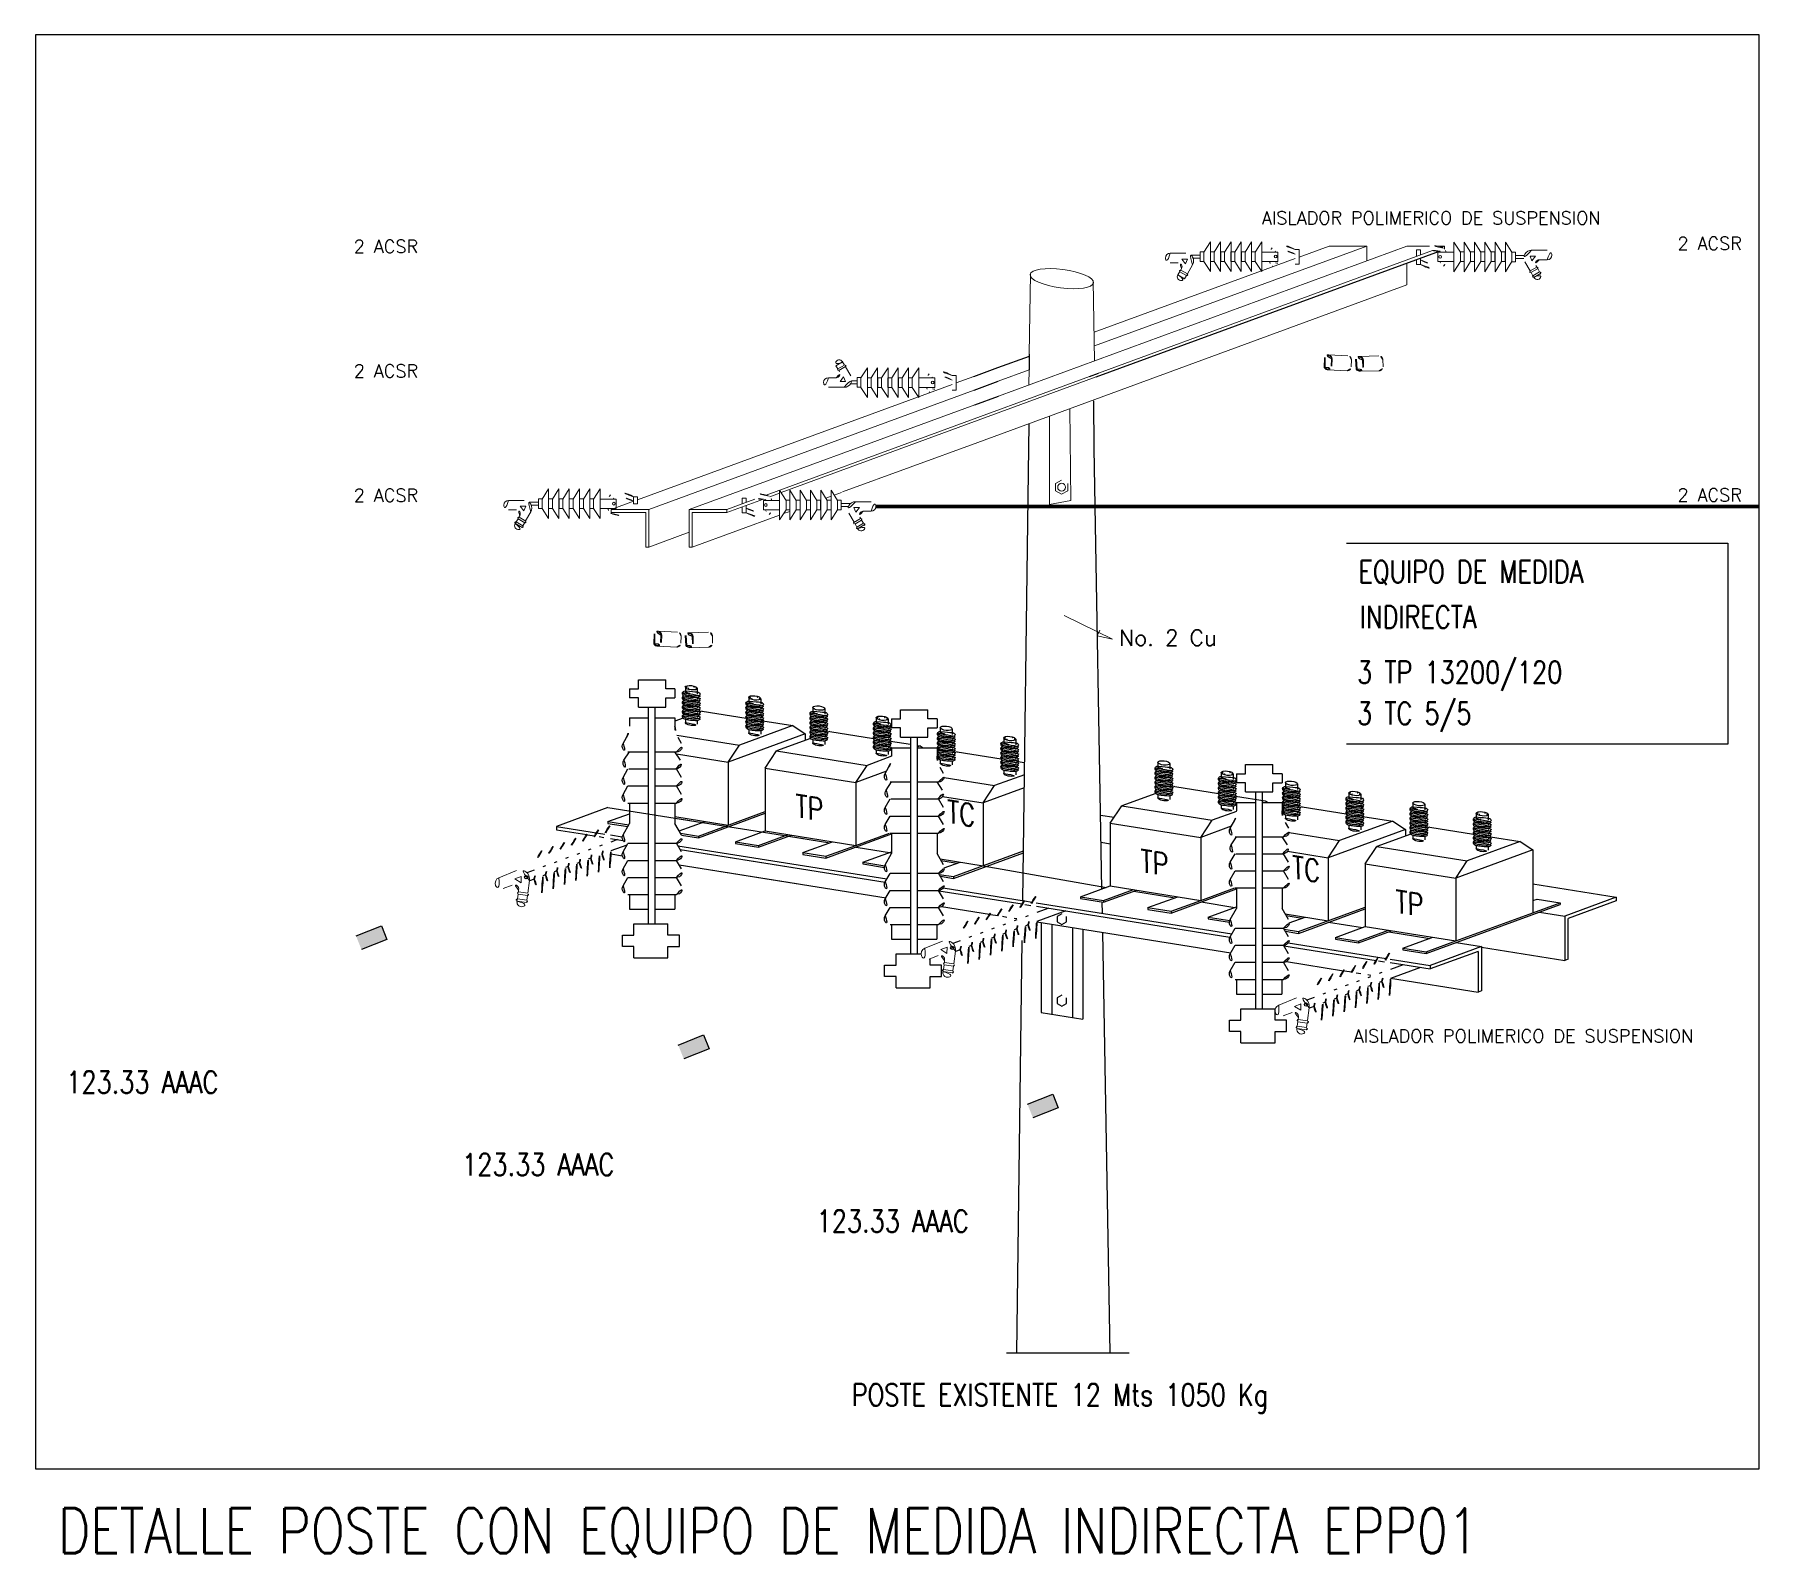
# Model space of a CAD drawing. Header units: millimetres. Extents: x 0 to 13122405194, y 0 to 58356550662.
# Drawn here: x 13122387953.42 to 13122387979.48, y 58356545593.43 to 58356545616.41 of the extents above; entities that cross this region are included whole.
import ezdxf

# ---------------------------------------------------------------- set-up
doc = ezdxf.new("R2010")
doc.units = ezdxf.units.MM
doc.layers.add('01-LUCES', color=50, linetype='Continuous', lineweight=25)
doc.layers.add('ELECTRICO PROVISIONAL', color=3, linetype='Continuous', lineweight=25)
for name, color, linetype in [('Electrico', 5, 'Continuous'), ('ES-COTAS', 251, 'Continuous'), ('textos', 6, 'Continuous')]:
    doc.layers.add(name, color=color, linetype=linetype)
doc.styles.add('ROMANS', font='romans.shx', dxfattribs={"height": 0.4})
doc.styles.add('ROMANS-DELGADO', font='romans.shx', dxfattribs={"width": 0.8})
doc.styles.add('SIMPLEX', font='simplex.shx', dxfattribs={"height": 150})
doc.dimstyles.new('TC-20-60', dxfattribs={"dimtxt": 0.032, "dimasz": 0.016, "dimexe": 0.02, "dimexo": 0.035, "dimgap": 0.01, "dimtad": 1, "dimzin": 4, "dimdsep": 46, "dimtxsty": 'ROMANS-DELGADO', "dimblk": 'DOT', "dimcen": 0, "dimclrd": 256, "dimclre": 256, "dimclrt": 2, "dimadec": 0, "dimazin": 0, "dimtfac": 1, "dimtofl": 0, "dimtmove": 2, "dimatfit": 3, "dimfxl": 0.035, "dimfxlon": 1, "dimtolj": 1, "dimtzin": 0, "dimarcsym": 0})

msp = doc.modelspace()

# ---------------------------------------------------------------- texts
at = {"color": 7, "style": 'SIMPLEX', "width": 0.8}
for s, p in [('EQUIPO DE MEDIDA', (13122387973.40104, 58356545608.13624, 10.92448)), ('INDIRECTA', (13122387973.42243, 58356545607.45228, 10.92448)), ('3 TP 13200/120', (13122387973.37965, 58356545606.61869, 10.92448)), ('3 TC 5/5', (13122387973.37965, 58356545605.99883, 10.92448)), ('123.33 AAAC', (13122387953.89911, 58356545600.4323)), ('123.33 AAAC', (13122387959.87326, 58356545599.18958)), ('123.33 AAAC', (13122387965.22328, 58356545598.33743)), ('POSTE EXISTENTE 12 Mts 1050 Kg', (13122387965.75273, 58356545595.71632))]:
    msp.add_text(s, height=0.333396, dxfattribs=at).set_placement(p)
at = {"color": 7, "style": 'SIMPLEX', "oblique": 350, "width": 0.8}
for s, p in [('TP', (13122387964.91018, 58356545604.60174)), ('TC', (13122387967.19903, 58356545604.51719)), ('TP', (13122387970.11806, 58356545603.77222)), ('TC', (13122387972.40354, 58356545603.67831)), ('TP', (13122387973.96636, 58356545603.15928))]:
    msp.add_text(s, height=0.333396, rotation=351.034305, dxfattribs=at).set_placement(p)
at = {"layer": 'textos', "color": 7, "lineweight": 9, "style": 'ROMANS'}
for s, height, p in [('AISLADOR POLIMERICO DE SUSPENSION', 0.1948474, (13122387971.94304, 58356545613.54411)), ('2 ACSR', 0.195423, (13122387958.23752, 58356545613.11381)), ('2 ACSR', 0.195423, (13122387978.21575, 58356545613.15824)), ('2 ACSR', 0.195423, (13122387958.23752, 58356545611.23539)), ('2 ACSR', 0.195423, (13122387958.23752, 58356545609.35912)), ('2 ACSR', 0.195423, (13122387978.21575, 58356545609.36431)), ('No. 2 Cu', 0.240631, (13122387969.78971, 58356545607.18574)), ('AISLADOR POLIMERICO DE SUSPENSION', 0.1954231, (13122387973.32734, 58356545601.20033))]:
    msp.add_text(s, height=height, dxfattribs=at).set_placement(p)
at = {"layer": 'textos', "color": 7, "lineweight": 9, "style": 'SIMPLEX', "width": 0.8}
msp.add_text('DETALLE POSTE CON EQUIPO DE MEDIDA INDIRECTA EPP01', height=0.678113, dxfattribs=at).set_placement((13122387953.77639, 58356545593.49245))

# ---------------------------------------------------------------- blocks, each defined once
blk = doc.blocks.new('*D90')
at = {"lineweight": -2, "transparency": 16777216}
blk.add_line((13122391792.61135, 58356547659.81078), (13122391792.61322, 58356547659.84573), dxfattribs=at)
at = {"layer": 'Defpoints', "color": 0, "transparency": 16777216}
for p in [(13122391792.61322, 58356547659.51756), (13122391792.58397, 58356547659.26158), (0, 0)]:
    blk.add_point(p, dxfattribs=at)
at = {"color": 2, "transparency": 16777216, "insert": (13122391792.58723, 58356547659.68662), "char_height": 0.032, "attachment_point": 5, "rotation": 90, "style": 'ROMANS-DELGADO'}
blk.add_mtext('\\A1;13122391792.58', dxfattribs=at)
blk = doc.blocks.new('_DOT')
at = {"color": 0, "linetype": 'ByBlock'}
blk.add_line((-0.5, 0), (-1, 0), dxfattribs=at)
at = {"color": 0, "linetype": 'ByBlock', "const_width": 0.5}
blk.add_lwpolyline([(-0.25, 0, 1), (0.25, 0, 1)], format="xyb", close=True, dxfattribs=at)
blk = doc.blocks.new('*D91')
at = {"lineweight": -2, "transparency": 16777216}
blk.add_line((13122391793.1024, 58356547659.20188), (13122391793.13714, 58356547659.19759), dxfattribs=at)
at = {"layer": 'Defpoints', "color": 0, "transparency": 16777216}
for p in [(13122391792.58399, 58356547659.26164), (13122391792.80531, 58356547659.19759), (0, 0)]:
    blk.add_point(p, dxfattribs=at)
at = {"color": 2, "transparency": 16777216, "insert": (13122391792.97622, 58356547659.22359), "char_height": 0.032, "attachment_point": 5, "style": 'ROMANS-DELGADO'}
blk.add_mtext('\\A1;58356547659.26', dxfattribs=at)
blk = doc.blocks.new('*D92')
at = {"lineweight": -2, "transparency": 16777216}
blk.add_line((13122391830.47025, 58356547671.15835), (13122391830.46899, 58356547671.19333), dxfattribs=at)
at = {"layer": 'Defpoints', "color": 0, "transparency": 16777216}
for p in [(13122391830.46899, 58356547670.86638), (13122391830.48684, 58356547670.6612), (0, 0)]:
    blk.add_point(p, dxfattribs=at)
at = {"color": 2, "transparency": 16777216, "insert": (13122391830.443, 58356547671.03484), "char_height": 0.032, "attachment_point": 5, "rotation": 90, "style": 'ROMANS-DELGADO'}
blk.add_mtext('\\A1;13122391830.49', dxfattribs=at)
blk = doc.blocks.new('*D93')
at = {"lineweight": -2, "transparency": 16777216}
blk.add_line((13122391830.96733, 58356547670.5443), (13122391831.00121, 58356547670.53551), dxfattribs=at)
at = {"layer": 'Defpoints', "color": 0, "transparency": 16777216}
for p in [(13122391830.48653, 58356547670.65998), (13122391830.66938, 58356547670.53551), (0, 0)]:
    blk.add_point(p, dxfattribs=at)
at = {"color": 2, "transparency": 16777216, "insert": (13122391830.8403, 58356547670.56151), "char_height": 0.032, "attachment_point": 5, "style": 'ROMANS-DELGADO'}
blk.add_mtext('\\A1;58356547670.66', dxfattribs=at)
blk = doc.blocks.new('*D94')
at = {"lineweight": -2, "transparency": 16777216}
blk.add_line((13122391876.57101, 58356547684.03751), (13122391876.57139, 58356547684.07251), dxfattribs=at)
at = {"layer": 'Defpoints', "color": 0, "transparency": 16777216}
for p in [(13122391876.57139, 58356547683.74434), (13122391876.56645, 58356547683.58219), (0, 0)]:
    blk.add_point(p, dxfattribs=at)
at = {"color": 2, "transparency": 16777216, "insert": (13122391876.5454, 58356547683.91341), "char_height": 0.032, "attachment_point": 5, "rotation": 90, "style": 'ROMANS-DELGADO'}
blk.add_mtext('\\A1;13122391876.57', dxfattribs=at)
blk = doc.blocks.new('*D95')
at = {"lineweight": -2, "transparency": 16777216}
blk.add_line((13122391877.02594, 58356547683.5768), (13122391877.06094, 58356547683.57635), dxfattribs=at)
at = {"layer": 'Defpoints', "color": 0, "transparency": 16777216}
for p in [(13122391876.56646, 58356547683.58225), (13122391876.72911, 58356547683.57635), (0, 0)]:
    blk.add_point(p, dxfattribs=at)
at = {"color": 2, "transparency": 16777216, "insert": (13122391876.90003, 58356547683.60235), "char_height": 0.032, "attachment_point": 5, "style": 'ROMANS-DELGADO'}
blk.add_mtext('\\A1;58356547683.58', dxfattribs=at)
blk = doc.blocks.new('*D96')
at = {"lineweight": -2, "transparency": 16777216}
blk.add_line((13122391847.20571, 58356547658.18855), (13122391847.20669, 58356547658.22354), dxfattribs=at)
at = {"layer": 'Defpoints', "color": 0, "transparency": 16777216}
for p in [(13122391847.20669, 58356547657.89659), (13122391847.19185, 58356547657.65804), (0, 0)]:
    blk.add_point(p, dxfattribs=at)
at = {"color": 2, "transparency": 16777216, "insert": (13122391847.1807, 58356547658.06506), "char_height": 0.032, "attachment_point": 5, "rotation": 90, "style": 'ROMANS-DELGADO'}
blk.add_mtext('\\A1;13122391847.19', dxfattribs=at)
blk = doc.blocks.new('*D97')
at = {"lineweight": -2, "transparency": 16777216}
blk.add_line((13122391847.71293, 58356547657.55618), (13122391847.74721, 58356547657.5491), dxfattribs=at)
at = {"layer": 'Defpoints', "color": 0, "transparency": 16777216}
for p in [(13122391847.1915, 58356547657.65663), (13122391847.41538, 58356547657.5491), (0, 0)]:
    blk.add_point(p, dxfattribs=at)
at = {"color": 2, "transparency": 16777216, "insert": (13122391847.5863, 58356547657.5751), "char_height": 0.032, "attachment_point": 5, "style": 'ROMANS-DELGADO'}
blk.add_mtext('\\A1;58356547657.66', dxfattribs=at)
blk = doc.blocks.new('*D98')
at = {"lineweight": -2, "transparency": 16777216}
blk.add_line((13122391851.56101, 58356547695.33419), (13122391851.5671, 58356547695.36866), dxfattribs=at)
at = {"layer": 'Defpoints', "color": 0, "transparency": 16777216}
for p in [(13122391851.49037, 58356547694.89902), (13122391851.5671, 58356547695.04171), (0, 0)]:
    blk.add_point(p, dxfattribs=at)
at = {"color": 2, "transparency": 16777216, "insert": (13122391851.54111, 58356547695.21017), "char_height": 0.032, "attachment_point": 5, "rotation": 90, "style": 'ROMANS-DELGADO'}
blk.add_mtext('\\A1;13122391851.49', dxfattribs=at)
blk = doc.blocks.new('*D99')
at = {"lineweight": -2, "transparency": 16777216}
blk.add_line((13122391852.04757, 58356547694.87252), (13122391852.08253, 58356547694.87074), dxfattribs=at)
at = {"layer": 'Defpoints', "color": 0, "transparency": 16777216}
for p in [(13122391851.49039, 58356547694.89908), (13122391851.7507, 58356547694.87074), (0, 0)]:
    blk.add_point(p, dxfattribs=at)
at = {"color": 2, "transparency": 16777216, "insert": (13122391851.92161, 58356547694.89674), "char_height": 0.032, "attachment_point": 5, "style": 'ROMANS-DELGADO'}
blk.add_mtext('\\A1;58356547694.90', dxfattribs=at)

# ---------------------------------------------------------------- dimensions: what is measured, and where the dimension line sits
at = {"color": 32, "true_color": 0xcd6928}
for feature_location, offset, dtype, picture, middle in [((13122391851.4903697968, 58356547694.899017334), (0.0767307281, 0.1426925659), 1, '*D98', (13122391851.5411090851, 58356547695.2101669312)), ((13122391851.4903907776, 58356547694.8990783691), (0.2603092194, -0.0283355713), 0, '*D99', (13122391851.9216098785, 58356547694.8967437744)), ((13122391876.566450119, 58356547683.5821914673), (0.004940033, 0.162147522), 1, '*D94', (13122391876.5454006195, 58356547683.9134063721)), ((13122391876.5664596558, 58356547683.5822525024), (0.162651062, -0.0059051514), 0, '*D95', (13122391876.9000301361, 58356547683.6023483276)), ((13122391830.4868392944, 58356547670.6612014771), (-0.0178489685, 0.2051773071), 1, '*D92', (13122391830.4430007935, 58356547671.0348434448)), ((13122391830.486530304, 58356547670.6599807739), (0.182849884, -0.1244735718), 0, '*D93', (13122391830.8402996063, 58356547670.5615081787)), ((13122391792.5839691162, 58356547659.2615814209), (0.0292510986, 0.2559814453), 1, '*D90', (13122391792.5872306824, 58356547659.6866226196)), ((13122391792.583990097, 58356547659.2616424561), (0.2213191986, -0.0640487671), 0, '*D91', (13122391792.9762191772, 58356547659.2235870361)), ((13122391847.1918506622, 58356547657.6580429077), (0.0148391724, 0.2385482788), 1, '*D96', (13122391847.1807003021, 58356547658.0650634766)), ((13122391847.1914997101, 58356547657.6566314697), (0.2238807678, -0.1075286865), 0, '*D97', (13122391847.5862998962, 58356547657.5751037598))]:
    dim = msp.add_ordinate_dim(feature_location=feature_location, offset=offset, dtype=dtype, origin=(0, 0), dimstyle='TC-20-60', dxfattribs=at)
    dim.commit()
    dim.dimension.update_dxf_attribs({"geometry": picture, "text_midpoint": middle})

# ---------------------------------------------------------------- hatches: boundary and pattern name
for points in [[(13122387958.27257, 58356545602.8077), (13122387958.65514, 58356545602.95943), (13122387958.73727, 58356545602.75234), (13122387958.3547, 58356545602.60061)], [(13122387963.13503, 58356545601.16032), (13122387963.51761, 58356545601.31205), (13122387963.59974, 58356545601.10496), (13122387963.21717, 58356545600.95322)], [(13122387968.40571, 58356545600.26835), (13122387968.78828, 58356545600.42008), (13122387968.87042, 58356545600.21301), (13122387968.48784, 58356545600.06126)]]:
    msp.add_hatch(color=256).paths.add_polyline_path(points)

# ---------------------------------------------------------------- linework, layer by layer
at = {"color": 7, "lineweight": 9, "ltscale": 0.04}
for p, q in [((13122387967.96706, 58356545610.95298), (13122387974.13165, 58356545613.21447)), ((13122387969.41157, 58356545611.91651), (13122387972.44466, 58356545613.02921)), ((13122387969.41524, 58356545611.70959), (13122387973.52471, 58356545613.21716)), ((13122387969.47895, 58356545611.29932), (13122387974.51996, 58356545613.14863)), ((13122387972.50502, 58356545613.05137), (13122387972.95695, 58356545613.21716)), ((13122387974.13165, 58356545613.21447), (13122387974.4727, 58356545613.21447)), ((13122387974.59851, 58356545613.21447), (13122387974.6994, 58356545613.21447)), ((13122387974.65697, 58356545613.19889), (13122387974.6994, 58356545613.21447)), ((13122387974.69929, 58356545613.16973), (13122387974.6994, 58356545613.16978)), ((13122387974.6994, 58356545613.21447), (13122387974.6994, 58356545613.16978)), ((13122387974.13165, 58356545612.96148), (13122387974.13165, 58356545612.63032)), ((13122387967.65414, 58356545610.25404), (13122387974.13165, 58356545612.63032)), ((13122387964.46221, 58356545609.45893), (13122387969.3398, 58356545611.2483)), ((13122387964.68622, 58356545609.49642), (13122387969.44289, 58356545611.24143)), ((13122387967.3286, 58356545611.15238), (13122387967.59547, 58356545611.25028)), ((13122387967.96237, 58356545611.17658), (13122387968.43013, 58356545611.3482)), ((13122387962.51877, 58356545609.3879), (13122387967.26824, 58356545611.13023)), ((13122387962.6921, 58356545609.24322), (13122387967.59986, 58356545611.0436)), ((13122387963.29903, 58356545609.24052), (13122387967.61188, 58356545610.82269)), ((13122387968.73768, 58356545610.65153), (13122387968.73768, 58356545609.31712)), ((13122387965.615, 58356545609.50597), (13122387967.65414, 58356545610.25404)), ((13122387962.12433, 58356545609.24322), (13122387962.45841, 58356545609.36573)), ((13122387963.86679, 58356545609.19584), (13122387964.42133, 58356545609.39924)), ((13122387963.86679, 58356545609.24052), (13122387964.29202, 58356545609.39652)), ((13122387964.51522, 58356545609.43371), (13122387964.66366, 58356545609.48815)), ((13122387965.36174, 58356545609.41306), (13122387965.44082, 58356545609.44207)), ((13122387965.48737, 58356545609.45918), (13122387965.59747, 58356545609.49955)), ((13122387968.73768, 58356545609.31712), (13122387969.05972, 58356545609.37919)), ((13122387963.34373, 58356545608.67277), (13122387964.66366, 58356545609.15697)), ((13122387964.72516, 58356545609.17954), (13122387964.81801, 58356545609.2136)), ((13122387962.6921, 58356545608.67544), (13122387963.29903, 58356545608.89808))]:
    msp.add_line(p, q, dxfattribs=at)
at = {"color": 0}
for p, q in [((13122387969.44289, 58356545611.24143), (13122387974.62572, 58356545613.14004)), ((13122387967.9556, 58356545611.38241), (13122387968.43472, 58356545611.55637)), ((13122387968.43318, 58356545611.58338), (13122387968.43013, 58356545611.3482)), ((13122387967.59547, 58356545611.25028), (13122387967.9556, 58356545611.38241)), ((13122387967.59986, 58356545611.0436), (13122387967.96237, 58356545611.17658)), ((13122387969.3398, 58356545611.2483), (13122387969.47895, 58356545611.29932)), ((13122387967.61188, 58356545610.82269), (13122387967.96706, 58356545610.95298)), ((13122387969.41092, 58356545610.16413), (13122387969.4092, 58356545610.88229)), ((13122387968.41841, 58356545609.80003), (13122387968.43161, 58356545610.53172))]:
    msp.add_line(p, q, dxfattribs=at)
at = {"lineweight": 9}
for p, q in [((13122387971.01057, 58356545613.08164), (13122387971.01057, 58356545613.03619)), ((13122387975.77204, 58356545613.07478), (13122387975.77204, 58356545613.02929)), ((13122387965.83415, 58356545611.18156), (13122387965.83415, 58356545611.13604)), ((13122387961.02432, 58356545609.352), (13122387961.02432, 58356545609.30653)), ((13122387962.45841, 58356545609.32645), (13122387962.51877, 58356545609.32645)), ((13122387965.59556, 58356545609.33215), (13122387965.59556, 58356545609.28666))]:
    msp.add_line(p, q, dxfattribs=at)
at = {"color": 7, "lineweight": 9}
for p, q in [((13122387968.43318, 58356545611.58338), (13122387968.44897, 58356545612.79981)), ((13122387969.41921, 58356545611.48571), (13122387969.3979, 58356545612.68603)), ((13122387968.42719, 58356545611.12179), (13122387968.43024, 58356545611.35699)), ((13122387969.06045, 58356545609.37936), (13122387969.04257, 58356545610.76339))]:
    msp.add_line(p, q, dxfattribs=at)
at = {"color": 7}
for p, q in [((13122387969.52899, 58356545603.51437), (13122387969.41092, 58356545610.16413)), ((13122387968.33455, 58356545603.33964), (13122387968.41841, 58356545609.80003)), ((13122387962.39782, 58356545606.53515), (13122387962.53513, 58356545606.53515)), ((13122387962.39782, 58356545606.53515), (13122387962.39782, 58356545606.39785)), ((13122387962.53513, 58356545606.67246), (13122387962.94704, 58356545606.67246)), ((13122387962.53513, 58356545606.53515), (13122387962.53513, 58356545606.67246)), ((13122387962.94704, 58356545606.53515), (13122387962.94704, 58356545606.67246)), ((13122387963.08435, 58356545606.53515), (13122387962.94704, 58356545606.53515)), ((13122387963.08435, 58356545606.53515), (13122387963.08435, 58356545606.39785)), ((13122387963.24191, 58356545606.56344), (13122387963.24191, 58356545606.47988)), ((13122387963.4225, 58356545606.54137), (13122387963.4225, 58356545606.4578)), ((13122387962.53513, 58356545606.39785), (13122387962.39782, 58356545606.39785)), ((13122387962.53513, 58356545606.26055), (13122387962.53513, 58356545606.39785)), ((13122387962.53513, 58356545606.26055), (13122387962.94704, 58356545606.26055)), ((13122387962.68254, 58356545606.26055), (13122387962.68254, 58356545602.98968)), ((13122387962.78243, 58356545606.26055), (13122387962.78243, 58356545602.98968)), ((13122387962.94704, 58356545606.39785), (13122387963.08435, 58356545606.39785)), ((13122387962.94704, 58356545606.26055), (13122387962.94704, 58356545606.39785)), ((13122387964.19854, 58356545606.40902), (13122387964.19854, 58356545606.32545)), ((13122387964.37913, 58356545606.38694), (13122387964.37913, 58356545606.30338)), ((13122387965.16607, 58356545606.25695), (13122387965.16607, 58356545606.17339)), ((13122387965.34665, 58356545606.2349), (13122387965.34665, 58356545606.15133)), ((13122387962.39893, 58356545606.09853), (13122387962.68254, 58356545606.09853)), ((13122387962.39893, 58356545606.09853), (13122387962.39893, 58356545605.97288)), ((13122387962.78243, 58356545606.09853), (13122387963.08546, 58356545606.09853)), ((13122387963.08546, 58356545606.09853), (13122387963.08546, 58356545605.97288)), ((13122387963.20829, 58356545606.09303), (13122387963.08546, 58356545606.04797)), ((13122387963.24191, 58356545606.07351), (13122387963.24191, 58356545606.02537)), ((13122387963.4225, 58356545606.0554), (13122387963.4225, 58356545606.0033)), ((13122387963.49683, 58356545606.19888), (13122387963.46253, 58356545606.18629)), ((13122387963.49683, 58356545606.19888), (13122387964.15846, 58356545606.09348)), ((13122387964.86193, 58356545605.98144), (13122387964.06032, 58356545605.68737)), ((13122387964.41187, 58356545606.05312), (13122387964.86193, 58356545605.98144)), ((13122387964.86193, 58356545605.98144), (13122387965.05197, 58356545605.85535)), ((13122387966.12269, 58356545606.10253), (13122387966.12269, 58356545606.01897)), ((13122387966.30328, 58356545606.08047), (13122387966.30328, 58356545605.99691)), ((13122387966.35403, 58356545606.08227), (13122387966.49133, 58356545606.08227)), ((13122387966.35403, 58356545606.08227), (13122387966.35403, 58356545605.94497)), ((13122387966.49133, 58356545606.21957), (13122387966.90325, 58356545606.21957)), ((13122387966.49133, 58356545606.08227), (13122387966.49133, 58356545606.21957)), ((13122387966.90325, 58356545606.08227), (13122387966.90325, 58356545606.21957)), ((13122387967.04056, 58356545606.08227), (13122387966.90325, 58356545606.08227)), ((13122387967.04056, 58356545606.08227), (13122387967.04056, 58356545605.94497)), ((13122387962.30162, 58356545605.71236), (13122387962.35294, 58356545605.80125)), ((13122387963.11296, 58356545605.83826), (13122387964.06032, 58356545605.68737)), ((13122387963.18278, 58356545605.71236), (13122387963.13145, 58356545605.80125)), ((13122387965.05197, 58356545605.85535), (13122387963.88864, 58356545605.42858)), ((13122387964.19854, 58356545605.91908), (13122387964.19854, 58356545605.87096)), ((13122387964.37913, 58356545605.90098), (13122387964.37913, 58356545605.84888)), ((13122387965.13245, 58356545605.78654), (13122387964.61937, 58356545605.59832)), ((13122387965.05197, 58356545605.85535), (13122387965.05197, 58356545605.75701)), ((13122387965.16607, 58356545605.76702), (13122387965.16607, 58356545605.71889)), ((13122387965.34665, 58356545605.74891), (13122387965.34665, 58356545605.69683)), ((13122387965.42098, 58356545605.8924), (13122387965.38669, 58356545605.8798)), ((13122387965.42098, 58356545605.8924), (13122387966.08262, 58356545605.78701)), ((13122387966.33603, 58356545605.74665), (13122387966.63875, 58356545605.69843)), ((13122387966.49133, 58356545605.94497), (13122387966.35403, 58356545605.94497)), ((13122387966.49133, 58356545605.80766), (13122387966.49133, 58356545605.94497)), ((13122387966.49133, 58356545605.80766), (13122387966.90325, 58356545605.80766)), ((13122387966.63875, 58356545605.80766), (13122387966.63875, 58356545602.53678)), ((13122387966.73864, 58356545605.80766), (13122387966.73864, 58356545602.53678)), ((13122387966.90325, 58356545605.94497), (13122387967.04056, 58356545605.94497)), ((13122387966.90325, 58356545605.80766), (13122387966.90325, 58356545605.94497)), ((13122387967.09022, 58356545605.95048), (13122387967.09022, 58356545605.86691)), ((13122387967.27081, 58356545605.9284), (13122387967.27081, 58356545605.84486)), ((13122387968.04685, 58356545605.79606), (13122387968.04685, 58356545605.7125)), ((13122387968.22744, 58356545605.77399), (13122387968.22744, 58356545605.69042)), ((13122387962.31609, 58356545605.46009), (13122387962.39893, 58356545605.58453)), ((13122387962.37594, 58356545605.58364), (13122387962.68254, 58356545605.58364)), ((13122387962.78243, 58356545605.58364), (13122387963.10845, 58356545605.58364)), ((13122387963.1683, 58356545605.46009), (13122387963.08546, 58356545605.58453)), ((13122387963.10632, 58356545605.5532), (13122387963.88864, 58356545605.42858)), ((13122387963.88864, 58356545605.42858), (13122387964.06032, 58356545605.68737)), ((13122387964.44769, 58356545605.33953), (13122387964.61937, 58356545605.59832)), ((13122387964.61937, 58356545605.59832), (13122387965.98447, 58356545605.38088)), ((13122387966.35512, 58356545605.51685), (13122387965.98447, 58356545605.38088)), ((13122387966.12269, 58356545605.6126), (13122387966.12269, 58356545605.56448)), ((13122387966.30328, 58356545605.59451), (13122387966.30328, 58356545605.54241)), ((13122387966.35514, 58356545605.64564), (13122387966.63875, 58356545605.64564)), ((13122387966.35514, 58356545605.64564), (13122387966.35514, 58356545605.52)), ((13122387966.73864, 58356545605.68252), (13122387966.78609, 58356545605.67496)), ((13122387966.78609, 58356545605.67496), (13122387966.73864, 58356545605.65755)), ((13122387966.73864, 58356545605.64564), (13122387967.04167, 58356545605.64564)), ((13122387966.78609, 58356545605.67496), (13122387966.83028, 58356545605.64564)), ((13122387967.04167, 58356545605.64564), (13122387967.04167, 58356545605.52)), ((13122387967.0566, 58356545605.48006), (13122387967.04455, 58356545605.47564)), ((13122387967.09022, 58356545605.46053), (13122387967.09022, 58356545605.41242)), ((13122387967.27081, 58356545605.44244), (13122387967.27081, 58356545605.39034)), ((13122387967.34514, 58356545605.58591), (13122387967.31084, 58356545605.57333)), ((13122387967.34514, 58356545605.58591), (13122387968.00677, 58356545605.48054)), ((13122387962.30162, 58356545605.19801), (13122387962.37594, 58356545605.32673)), ((13122387962.38753, 58356545605.32673), (13122387962.68254, 58356545605.32673)), ((13122387962.78243, 58356545605.32673), (13122387963.09686, 58356545605.32673)), ((13122387963.18278, 58356545605.19801), (13122387963.10845, 58356545605.32673)), ((13122387963.88864, 58356545605.42858), (13122387963.88864, 58356545604.47935)), ((13122387964.44769, 58356545605.33953), (13122387965.8128, 58356545605.12211)), ((13122387964.44769, 58356545605.33953), (13122387964.44769, 58356545604.3903)), ((13122387965.8128, 58356545605.12211), (13122387965.98447, 58356545605.38088)), ((13122387966.2768, 58356545605.29232), (13122387965.8128, 58356545605.12211)), ((13122387966.25783, 58356545605.25945), (13122387966.30915, 58356545605.34837)), ((13122387967.13898, 58356545605.25945), (13122387967.08766, 58356545605.34837)), ((13122387967.14788, 58356545605.19558), (13122387967.90863, 58356545605.07441)), ((13122387968.35922, 58356545605.23969), (13122387967.90863, 58356545605.07441)), ((13122387968.04685, 58356545605.30613), (13122387968.04685, 58356545605.25799)), ((13122387968.22744, 58356545605.28802), (13122387968.22744, 58356545605.23592)), ((13122387968.26018, 58356545605.44016), (13122387968.3616, 58356545605.424)), ((13122387970.37395, 58356545605.42744), (13122387970.37395, 58356545605.34388)), ((13122387970.55453, 58356545605.40537), (13122387970.55453, 58356545605.32182)), ((13122387971.33057, 58356545605.27303), (13122387971.33057, 58356545605.18946)), ((13122387971.51116, 58356545605.25095), (13122387971.51116, 58356545605.1674)), ((13122387971.5604, 58356545605.25454), (13122387971.6977, 58356545605.25454)), ((13122387971.5604, 58356545605.25454), (13122387971.5604, 58356545605.11723)), ((13122387971.6977, 58356545605.39184), (13122387972.10962, 58356545605.39184)), ((13122387971.6977, 58356545605.25454), (13122387971.6977, 58356545605.39184)), ((13122387972.10962, 58356545605.25454), (13122387972.10962, 58356545605.39184)), ((13122387972.24693, 58356545605.25454), (13122387972.10962, 58356545605.25454)), ((13122387972.24693, 58356545605.25454), (13122387972.24693, 58356545605.11723)), ((13122387962.30162, 58356545604.94056), (13122387962.37593, 58356545605.06927)), ((13122387962.37594, 58356545605.06927), (13122387962.68254, 58356545605.06927)), ((13122387962.78243, 58356545605.06927), (13122387963.10845, 58356545605.06927)), ((13122387963.18278, 58356545604.94056), (13122387963.10846, 58356545605.06927)), ((13122387965.8128, 58356545605.12211), (13122387965.8128, 58356545604.17287)), ((13122387966.2723, 58356545605.00721), (13122387966.35514, 58356545605.13163)), ((13122387966.33214, 58356545605.13074), (13122387966.63875, 58356545605.13074)), ((13122387966.73864, 58356545605.13074), (13122387967.06466, 58356545605.13074)), ((13122387967.12451, 58356545605.00721), (13122387967.04167, 58356545605.13163)), ((13122387967.73695, 58356545604.81562), (13122387967.90863, 58356545605.07441)), ((13122387968.35666, 58356545605.04298), (13122387967.73695, 58356545604.81562)), ((13122387970.34033, 58356545604.95704), (13122387969.82725, 58356545604.76881)), ((13122387970.37395, 58356545604.93751), (13122387970.37395, 58356545604.88938)), ((13122387970.62886, 58356545605.06289), (13122387970.59456, 58356545605.0503)), ((13122387970.62886, 58356545605.06289), (13122387971.29049, 58356545604.9575)), ((13122387971.6977, 58356545605.11723), (13122387971.5604, 58356545605.11723)), ((13122387971.6977, 58356545604.97993), (13122387971.6977, 58356545605.11723)), ((13122387971.6977, 58356545604.97993), (13122387972.10962, 58356545604.97993)), ((13122387971.84512, 58356545604.97993), (13122387971.84512, 58356545601.70907)), ((13122387971.94501, 58356545604.97993), (13122387971.94501, 58356545601.70907)), ((13122387972.10962, 58356545605.11723), (13122387972.24693, 58356545605.11723)), ((13122387972.10962, 58356545604.97993), (13122387972.10962, 58356545605.11723)), ((13122387972.2981, 58356545605.12096), (13122387972.2981, 58356545605.03739)), ((13122387972.47869, 58356545605.0989), (13122387972.47869, 58356545605.01533)), ((13122387973.25473, 58356545604.96655), (13122387973.25473, 58356545604.88299)), ((13122387973.43532, 58356545604.94448), (13122387973.43532, 58356545604.86092)), ((13122387962.0736, 58356545604.74493), (13122387961.29804, 58356545604.46041)), ((13122387962.0736, 58356545604.74493), (13122387965.02543, 58356545604.27476)), ((13122387962.37594, 58356545604.81184), (13122387962.68254, 58356545604.81184)), ((13122387962.39893, 58356545604.81184), (13122387962.39893, 58356545604.50153)), ((13122387962.78243, 58356545604.81184), (13122387963.10845, 58356545604.81184)), ((13122387963.08546, 58356545604.81184), (13122387963.08546, 58356545604.50153)), ((13122387963.43968, 58356545604.31464), (13122387964.44769, 58356545604.68444)), ((13122387966.25783, 58356545604.74511), (13122387966.33214, 58356545604.87383)), ((13122387966.34374, 58356545604.87383), (13122387966.63875, 58356545604.87383)), ((13122387966.73864, 58356545604.87383), (13122387967.05308, 58356545604.87383)), ((13122387967.13898, 58356545604.74511), (13122387967.06466, 58356545604.87383)), ((13122387967.12515, 58356545604.91308), (13122387967.73695, 58356545604.81562)), ((13122387967.73695, 58356545604.81562), (13122387967.73695, 58356545603.86639)), ((13122387969.65557, 58356545604.51003), (13122387969.82725, 58356545604.76881)), ((13122387969.82725, 58356545604.76881), (13122387971.19235, 58356545604.55138)), ((13122387970.55453, 58356545604.91941), (13122387970.55453, 58356545604.86732)), ((13122387971.56146, 58356545604.68679), (13122387971.19235, 58356545604.55138)), ((13122387971.33057, 58356545604.78309), (13122387971.33057, 58356545604.73496)), ((13122387971.51116, 58356545604.76499), (13122387971.51116, 58356545604.7129)), ((13122387971.54391, 58356545604.91714), (13122387971.99396, 58356545604.84545)), ((13122387971.56151, 58356545604.81791), (13122387971.84512, 58356545604.81791)), ((13122387971.56151, 58356545604.81791), (13122387971.56151, 58356545604.69227)), ((13122387971.94501, 58356545604.81791), (13122387972.24804, 58356545604.81791)), ((13122387971.99396, 58356545604.84545), (13122387972.03547, 58356545604.81791)), ((13122387972.24804, 58356545604.81791), (13122387972.24804, 58356545604.69227)), ((13122387972.55301, 58356545604.7564), (13122387972.51872, 58356545604.74381)), ((13122387972.55301, 58356545604.7564), (13122387973.21465, 58356545604.65102)), ((13122387974.22225, 58356545604.81449), (13122387974.22225, 58356545604.73092)), ((13122387974.40284, 58356545604.79241), (13122387974.40284, 58356545604.70885)), ((13122387975.17888, 58356545604.66006), (13122387975.17888, 58356545604.57652)), ((13122387961.29804, 58356545604.46041), (13122387962.02927, 58356545604.34394)), ((13122387961.29804, 58356545604.46041), (13122387961.29804, 58356545604.40781)), ((13122387961.29804, 58356545604.40781), (13122387961.75332, 58356545604.33529)), ((13122387962.07457, 58356545604.53208), (13122387962.39893, 58356545604.65107)), ((13122387962.07457, 58356545604.53208), (13122387962.38776, 58356545604.48219)), ((13122387962.07457, 58356545604.53208), (13122387962.07457, 58356545604.50579)), ((13122387962.07457, 58356545604.50579), (13122387962.37387, 58356545604.45814)), ((13122387962.30162, 58356545604.333), (13122387962.39893, 58356545604.50153)), ((13122387963.08546, 58356545604.60728), (13122387963.88864, 58356545604.47935)), ((13122387963.08546, 58356545604.58376), (13122387963.49621, 58356545604.51833)), ((13122387963.18278, 58356545604.333), (13122387963.08546, 58356545604.50153)), ((13122387963.14925, 58356545604.39104), (13122387963.54091, 58356545604.53474)), ((13122387963.43968, 58356545604.28837), (13122387964.44769, 58356545604.65815)), ((13122387963.54091, 58356545604.53474), (13122387963.88864, 58356545604.47935)), ((13122387966.25783, 58356545604.48766), (13122387966.33214, 58356545604.61637)), ((13122387966.33214, 58356545604.61639), (13122387966.63875, 58356545604.61639)), ((13122387966.73864, 58356545604.61639), (13122387967.06466, 58356545604.61639)), ((13122387967.13898, 58356545604.48766), (13122387967.06467, 58356545604.61637)), ((13122387969.50918, 58356545604.63007), (13122387969.71361, 58356545604.59753)), ((13122387969.65557, 58356545604.51003), (13122387971.02067, 58356545604.29259)), ((13122387969.65557, 58356545604.51003), (13122387969.65557, 58356545603.5608)), ((13122387971.02067, 58356545604.29259), (13122387971.19235, 58356545604.55138)), ((13122387971.48146, 58356545604.46163), (13122387971.02067, 58356545604.29259)), ((13122387971.4642, 58356545604.43174), (13122387971.51552, 58356545604.52062)), ((13122387972.26448, 58356545604.65055), (13122387972.25121, 58356545604.64568)), ((13122387972.29403, 58356545604.52062), (13122387972.34535, 58356545604.43174)), ((13122387972.2981, 58356545604.63103), (13122387972.2981, 58356545604.58291)), ((13122387972.47869, 58356545604.61292), (13122387972.47869, 58356545604.56084)), ((13122387974.10816, 58356545604.4129), (13122387972.94483, 58356545603.98612)), ((13122387973.91812, 58356545604.53896), (13122387973.11651, 58356545604.2449)), ((13122387973.25473, 58356545604.47662), (13122387973.25473, 58356545604.42847)), ((13122387973.43532, 58356545604.4585), (13122387973.43532, 58356545604.40641)), ((13122387973.46806, 58356545604.61065), (13122387973.91812, 58356545604.53896)), ((13122387973.91812, 58356545604.53896), (13122387974.10816, 58356545604.4129)), ((13122387974.10816, 58356545604.4129), (13122387974.10816, 58356545604.31455)), ((13122387974.47717, 58356545604.44991), (13122387974.44287, 58356545604.43734)), ((13122387974.47717, 58356545604.44991), (13122387975.1388, 58356545604.34454)), ((13122387975.35947, 58356545604.63801), (13122387975.35947, 58356545604.55444)), ((13122387961.76022, 58356545604.33419), (13122387961.87443, 58356545604.316)), ((13122387961.93901, 58356545604.3057), (13122387962.01106, 58356545604.29424)), ((13122387961.98689, 58356545604.17629, 0.37376), (13122387961.94607, 58356545604.16131, 0.37376)), ((13122387962.11226, 58356545604.33071), (13122387962.29099, 58356545604.30225)), ((13122387962.11499, 58356545604.27769), (13122387962.30112, 58356545604.24804)), ((13122387962.2184, 58356545604.26121, 0.37376), (13122387962.1168, 58356545604.22395, 0.37376)), ((13122387962.15762, 58356545604.23893, 0.37376), (13122387962.1168, 58356545604.22395, 0.37376)), ((13122387962.36069, 58356545604.17785, 0.37376), (13122387962.11707, 58356545604.08848, 0.37376)), ((13122387962.30162, 58356545604.07554), (13122387962.37516, 58356545604.20292)), ((13122387962.37594, 58356545604.20426), (13122387962.68254, 58356545604.20426)), ((13122387962.78243, 58356545604.20426), (13122387963.10845, 58356545604.20426)), ((13122387963.18278, 58356545604.07554), (13122387963.10846, 58356545604.20426)), ((13122387963.11047, 58356545604.20078), (13122387963.11329, 58356545604.2044)), ((13122387963.12894, 58356545604.16879), (13122387966.28308, 58356545603.6664)), ((13122387963.16842, 58356545604.35786), (13122387963.43968, 58356545604.31464)), ((13122387963.18497, 58356545604.32893), (13122387963.43968, 58356545604.28837)), ((13122387963.43968, 58356545604.31464), (13122387963.43968, 58356545604.28837)), ((13122387963.99873, 58356545604.22561), (13122387964.44769, 58356545604.3903)), ((13122387963.99873, 58356545604.22561), (13122387964.34645, 58356545604.17022)), ((13122387963.99873, 58356545604.22561), (13122387963.99873, 58356545604.19932)), ((13122387963.99873, 58356545604.19932), (13122387964.34645, 58356545604.14393)), ((13122387964.34645, 58356545604.17022), (13122387964.79542, 58356545604.33492)), ((13122387964.34645, 58356545604.14393), (13122387964.84537, 58356545604.32697)), ((13122387964.34645, 58356545604.17022), (13122387964.34645, 58356545604.14393)), ((13122387964.44769, 58356545604.3903), (13122387965.8128, 58356545604.17287)), ((13122387964.80066, 58356545604.31055), (13122387965.42036, 58356545604.21186)), ((13122387965.01611, 58356545604.06356), (13122387965.46507, 58356545604.22825)), ((13122387965.36383, 58356545603.98188), (13122387966.35514, 58356545604.34554)), ((13122387965.36383, 58356545604.00817), (13122387965.8128, 58356545604.17287)), ((13122387965.8128, 58356545604.17287), (13122387966.32173, 58356545604.35957)), ((13122387965.81804, 58356545604.14851), (13122387966.35514, 58356545604.06297)), ((13122387966.33214, 58356545604.35894), (13122387966.63875, 58356545604.35894)), ((13122387966.35514, 58356545604.35894), (13122387966.35514, 58356545604.04865)), ((13122387966.73864, 58356545604.35894), (13122387967.06466, 58356545604.35894)), ((13122387967.04167, 58356545604.35894), (13122387967.04167, 58356545604.04865)), ((13122387969.51645, 58356545604.22088), (13122387969.65557, 58356545604.19872)), ((13122387971.02067, 58356545604.29259), (13122387971.02067, 58356545603.34336)), ((13122387971.47867, 58356545604.17948), (13122387971.56151, 58356545604.30392)), ((13122387971.53852, 58356545604.30302), (13122387971.84512, 58356545604.30302)), ((13122387971.94501, 58356545604.30302), (13122387972.27104, 58356545604.30302)), ((13122387972.33088, 58356545604.17948), (13122387972.24804, 58356545604.30392)), ((13122387972.35386, 58356545604.36637), (13122387973.11651, 58356545604.2449)), ((13122387972.94483, 58356545603.98612), (13122387973.11651, 58356545604.2449)), ((13122387973.50388, 58356545603.89707), (13122387973.67556, 58356545604.15586)), ((13122387974.18864, 58356545604.34408), (13122387973.67556, 58356545604.15586)), ((13122387973.67556, 58356545604.15586), (13122387975.04066, 58356545603.93842)), ((13122387974.22225, 58356545604.32455), (13122387974.22225, 58356545604.27644)), ((13122387974.40284, 58356545604.30645), (13122387974.40284, 58356545604.25436)), ((13122387975.84227, 58356545604.23249), (13122387975.04066, 58356545603.93842)), ((13122387975.17888, 58356545604.17013), (13122387975.17888, 58356545604.122)), ((13122387975.35947, 58356545604.15203), (13122387975.35947, 58356545604.09994)), ((13122387975.39222, 58356545604.30418), (13122387975.84227, 58356545604.23249)), ((13122387975.84227, 58356545604.23249), (13122387976.03232, 58356545604.10642)), ((13122387961.30398, 58356545603.92576, 0.37376), (13122387961.26315, 58356545603.91077, 0.37376)), ((13122387961.4747, 58356545603.9884, 0.37376), (13122387961.43388, 58356545603.97341, 0.37376)), ((13122387961.64543, 58356545604.05102, 0.37376), (13122387961.60461, 58356545604.03605, 0.37376)), ((13122387961.64543, 58356545603.91546, 0.37376), (13122387961.60488, 58356545603.90058, 0.37376)), ((13122387961.81616, 58356545604.11366, 0.37376), (13122387961.77534, 58356545604.09867, 0.37376)), ((13122387961.81616, 58356545603.9781, 0.37376), (13122387961.77561, 58356545603.9632, 0.37376)), ((13122387962.11582, 58356545604.04403), (13122387962.29175, 58356545604.01601)), ((13122387962.30162, 58356545603.81809), (13122387962.37593, 58356545603.94682)), ((13122387962.37594, 58356545603.94682), (13122387962.68254, 58356545603.94682)), ((13122387962.78243, 58356545603.94682), (13122387963.10845, 58356545603.94682)), ((13122387963.18278, 58356545603.81809), (13122387963.10846, 58356545603.94682)), ((13122387963.14717, 58356545603.87975), (13122387964.91824, 58356545603.59766)), ((13122387963.14717, 58356545603.87975), (13122387966.27074, 58356545603.38224)), ((13122387963.16238, 58356545604.11085), (13122387964.92762, 58356545603.82969)), ((13122387963.16238, 58356545604.11085), (13122387966.25543, 58356545603.6182)), ((13122387965.01611, 58356545604.06356), (13122387965.36383, 58356545604.00817)), ((13122387965.01611, 58356545604.06356), (13122387965.01611, 58356545604.03727)), ((13122387965.01611, 58356545604.03727), (13122387965.36383, 58356545603.98188)), ((13122387965.36383, 58356545604.00817), (13122387965.36383, 58356545603.98188)), ((13122387965.92288, 58356545603.91912), (13122387966.35514, 58356545604.07771)), ((13122387965.92288, 58356545603.91912), (13122387966.25159, 58356545603.86677)), ((13122387965.92288, 58356545603.91912), (13122387965.92288, 58356545603.89285)), ((13122387965.92288, 58356545603.89285), (13122387966.24643, 58356545603.8413)), ((13122387966.25783, 58356545603.8801), (13122387966.35514, 58356545604.04865)), ((13122387967.13898, 58356545603.8801), (13122387967.04167, 58356545604.04865)), ((13122387967.08714, 58356545603.9699), (13122387967.73695, 58356545603.86639)), ((13122387967.10209, 58356545603.94398), (13122387967.34451, 58356545603.90539)), ((13122387967.10209, 58356545603.94398), (13122387967.34451, 58356545603.90539)), ((13122387967.15043, 58356545603.83418), (13122387967.38923, 58356545603.92178)), ((13122387967.28799, 58356545603.7017), (13122387968.34428, 58356545604.0892)), ((13122387967.28799, 58356545603.67541), (13122387968.34394, 58356545604.06278)), ((13122387971.4642, 58356545603.91738), (13122387971.53852, 58356545604.0461)), ((13122387971.5501, 58356545604.0461), (13122387971.84512, 58356545604.0461)), ((13122387971.94501, 58356545604.0461), (13122387972.25944, 58356545604.0461)), ((13122387972.34535, 58356545603.91738), (13122387972.27104, 58356545604.0461)), ((13122387972.3306, 58356545604.08395), (13122387972.94483, 58356545603.98612)), ((13122387972.94483, 58356545603.98612), (13122387972.94483, 58356545603.03689)), ((13122387973.50388, 58356545603.89707), (13122387974.86898, 58356545603.67963)), ((13122387973.50388, 58356545603.89707), (13122387973.50388, 58356545602.94784)), ((13122387976.03232, 58356545604.10642), (13122387974.86898, 58356545603.67963)), ((13122387974.86898, 58356545603.67963), (13122387975.04066, 58356545603.93842)), ((13122387976.03232, 58356545604.10642), (13122387976.03232, 58356545603.15717)), ((13122387960.96251, 58356545603.80048, 0.37376), (13122387960.85217, 58356545603.76002, 0.37376)), ((13122387960.96251, 58356545603.66492, 0.37376), (13122387960.8897, 58356545603.63822, 0.37376)), ((13122387961.13324, 58356545603.86312, 0.37376), (13122387961.09242, 58356545603.84814, 0.37376)), ((13122387961.13324, 58356545603.72756, 0.37376), (13122387961.09269, 58356545603.71268, 0.37376)), ((13122387961.30398, 58356545603.7902, 0.37376), (13122387961.26342, 58356545603.77532, 0.37376)), ((13122387961.4747, 58356545603.85282, 0.37376), (13122387961.43415, 58356545603.83796, 0.37376)), ((13122387962.30162, 58356545603.56065), (13122387962.37593, 58356545603.68937)), ((13122387962.37594, 58356545603.68937), (13122387962.68254, 58356545603.68937)), ((13122387962.78243, 58356545603.68937), (13122387963.10845, 58356545603.68937)), ((13122387963.18278, 58356545603.56065), (13122387963.10846, 58356545603.68937)), ((13122387966.25783, 58356545603.62264), (13122387966.33137, 58356545603.75004)), ((13122387966.33214, 58356545603.75138), (13122387966.63875, 58356545603.75138)), ((13122387966.73864, 58356545603.75138), (13122387967.06466, 58356545603.75138)), ((13122387967.13898, 58356545603.62264), (13122387967.06467, 58356545603.75137)), ((13122387967.06668, 58356545603.74787), (13122387967.06949, 58356545603.7515)), ((13122387967.07364, 58356545603.73583), (13122387967.28799, 58356545603.7017)), ((13122387967.09035, 58356545603.70689), (13122387967.28799, 58356545603.67541)), ((13122387967.28799, 58356545603.7017), (13122387967.28799, 58356545603.67541)), ((13122387971.4642, 58356545603.65993), (13122387971.53851, 58356545603.78866)), ((13122387971.53852, 58356545603.78866), (13122387971.84512, 58356545603.78866)), ((13122387971.94501, 58356545603.78866), (13122387972.27104, 58356545603.78866)), ((13122387972.34535, 58356545603.65993), (13122387972.27104, 58356545603.78866)), ((13122387974.86898, 58356545603.67963), (13122387974.86898, 58356545602.7304)), ((13122387962.37594, 58356545603.43192), (13122387962.68254, 58356545603.43192)), ((13122387962.39842, 58356545603.42693), (13122387962.39842, 58356545603.20931)), ((13122387962.78243, 58356545603.43192), (13122387963.10845, 58356545603.43192)), ((13122387963.08373, 58356545603.42693), (13122387963.08373, 58356545603.20931)), ((13122387966.25783, 58356545603.3652), (13122387966.33214, 58356545603.49392)), ((13122387966.33214, 58356545603.49393), (13122387966.63875, 58356545603.49393)), ((13122387966.73864, 58356545603.49393), (13122387967.06466, 58356545603.49393)), ((13122387967.13898, 58356545603.3652), (13122387967.06467, 58356545603.49392)), ((13122387967.0676, 58356545603.48884), (13122387968.32403, 58356545603.2887)), ((13122387967.13508, 58356545603.53069), (13122387968.35564, 58356545603.33628)), ((13122387969.20661, 58356545603.3961), (13122387969.65557, 58356545603.5608)), ((13122387969.20661, 58356545603.3961), (13122387969.55433, 58356545603.34071)), ((13122387969.20661, 58356545603.3961), (13122387969.20661, 58356545603.3698)), ((13122387969.20661, 58356545603.3698), (13122387969.55433, 58356545603.31443)), ((13122387969.55433, 58356545603.34071), (13122387970.00329, 58356545603.50541)), ((13122387969.55433, 58356545603.31443), (13122387970.05325, 58356545603.49744)), ((13122387969.65557, 58356545603.5608), (13122387971.02067, 58356545603.34336)), ((13122387970.00854, 58356545603.48104), (13122387970.62824, 58356545603.38235)), ((13122387970.00854, 58356545603.48104), (13122387970.62824, 58356545603.38235)), ((13122387970.22398, 58356545603.23405), (13122387970.67295, 58356545603.39875)), ((13122387970.57171, 58356545603.15238), (13122387971.56151, 58356545603.5155)), ((13122387971.02067, 58356545603.34336), (13122387971.53318, 58356545603.53138)), ((13122387971.53852, 58356545603.53121), (13122387971.84512, 58356545603.53121)), ((13122387971.56151, 58356545603.53121), (13122387971.56151, 58356545603.22092)), ((13122387971.94501, 58356545603.53121), (13122387972.27104, 58356545603.53121)), ((13122387972.24804, 58356545603.53121), (13122387972.24804, 58356545603.22092)), ((13122387976.03232, 58356545603.59107), (13122387977.29113, 58356545603.39057)), ((13122387976.03232, 58356545603.34013), (13122387976.09582, 58356545603.36341)), ((13122387976.09582, 58356545603.36341), (13122387976.44354, 58356545603.30802)), ((13122387977.29113, 58356545603.39057), (13122387976.51557, 58356545603.10606)), ((13122387977.29113, 58356545603.39057), (13122387977.29113, 58356545603.33796)), ((13122387962.39842, 58356545603.20931), (13122387962.68254, 58356545603.20931)), ((13122387962.78243, 58356545603.20931), (13122387963.08373, 58356545603.20931)), ((13122387966.25783, 58356545603.10777), (13122387966.33214, 58356545603.23646)), ((13122387966.33214, 58356545603.23647), (13122387966.63875, 58356545603.23647)), ((13122387966.73864, 58356545603.23647), (13122387967.06466, 58356545603.23647)), ((13122387967.13898, 58356545603.10777), (13122387967.06467, 58356545603.23646)), ((13122387967.10887, 58356545603.24874), (13122387967.83278, 58356545603.13345)), ((13122387967.84865, 58356545603.13091), (13122387967.95614, 58356545603.11379)), ((13122387968.02706, 58356545603.10249), (13122387968.09472, 58356545603.09171)), ((13122387968.3591, 58356545603.33573), (13122387968.4759, 58356545603.31712)), ((13122387968.36426, 58356545603.28231), (13122387968.45374, 58356545603.26804)), ((13122387968.41553, 58356545603.11059, 0.37376), (13122387968.37471, 58356545603.09562, 0.37376)), ((13122387968.53804, 58356545603.30723), (13122387971.48864, 58356545602.83724)), ((13122387968.54154, 58356545603.25407), (13122387971.4611, 58356545602.78904)), ((13122387968.72637, 58356545603.22463, 0.37376), (13122387968.54544, 58356545603.15826, 0.37376)), ((13122387968.58626, 58356545603.17323, 0.37376), (13122387968.54544, 58356545603.15826, 0.37376)), ((13122387968.98403, 58356545603.18359, 0.37376), (13122387968.54571, 58356545603.02279, 0.37376)), ((13122387969.53549, 58356545603.14835), (13122387969.53248, 58356545603.31789)), ((13122387969.55433, 58356545603.34071), (13122387969.55433, 58356545603.31443)), ((13122387970.22398, 58356545603.23405), (13122387970.57171, 58356545603.17866)), ((13122387970.22398, 58356545603.23405), (13122387970.22398, 58356545603.20776)), ((13122387970.22398, 58356545603.20776), (13122387970.57171, 58356545603.15238)), ((13122387970.57171, 58356545603.17866), (13122387971.02067, 58356545603.34336)), ((13122387970.57171, 58356545603.17866), (13122387970.57171, 58356545603.15238)), ((13122387971.02592, 58356545603.31899), (13122387971.53501, 58356545603.23791)), ((13122387971.13076, 58356545603.08961), (13122387971.56151, 58356545603.24763)), ((13122387971.4642, 58356545603.05238), (13122387971.56151, 58356545603.22092)), ((13122387972.34535, 58356545603.05238), (13122387972.24804, 58356545603.22092)), ((13122387972.29449, 58356545603.14046), (13122387972.94483, 58356545603.03689)), ((13122387972.30945, 58356545603.11456), (13122387972.55239, 58356545603.07586)), ((13122387972.30945, 58356545603.11456), (13122387972.55239, 58356545603.07586)), ((13122387972.30945, 58356545603.11456), (13122387972.55239, 58356545603.07586)), ((13122387972.49586, 58356545602.87217), (13122387973.50388, 58356545603.24197)), ((13122387972.49586, 58356545602.84589), (13122387973.50388, 58356545603.21569)), ((13122387974.42002, 58356545602.53942), (13122387976.44354, 58356545603.28176)), ((13122387974.86898, 58356545602.7304), (13122387976.03232, 58356545603.15717)), ((13122387976.03232, 58356545603.15717), (13122387976.44354, 58356545603.30802)), ((13122387976.13141, 58356545603.16724), (13122387976.51557, 58356545603.10606)), ((13122387976.44354, 58356545603.30802), (13122387976.44354, 58356545603.28176)), ((13122387976.51557, 58356545603.10606), (13122387976.51557, 58356545602.43789)), ((13122387977.29113, 58356545603.33796), (13122387976.565, 58356545603.07159)), ((13122387962.46506, 58356545602.98968), (13122387962.97996, 58356545602.98968)), ((13122387962.46506, 58356545602.81805), (13122387962.46506, 58356545602.98968)), ((13122387962.97996, 58356545602.81805), (13122387962.97996, 58356545602.98968)), ((13122387966.33214, 58356545602.97903), (13122387966.63875, 58356545602.97903)), ((13122387966.35463, 58356545602.97405), (13122387966.35463, 58356545602.75642)), ((13122387966.73864, 58356545602.97903), (13122387967.06466, 58356545602.97903)), ((13122387967.03994, 58356545602.97405), (13122387967.03994, 58356545602.75642)), ((13122387967.73261, 58356545602.86005, 0.37376), (13122387967.69179, 58356545602.84509, 0.37376)), ((13122387967.90334, 58356545602.92269, 0.37376), (13122387967.86252, 58356545602.90772, 0.37376)), ((13122387968.07407, 58356545602.98533, 0.37376), (13122387968.03325, 58356545602.97034, 0.37376)), ((13122387968.07407, 58356545602.84977, 0.37376), (13122387968.03351, 58356545602.83489, 0.37376)), ((13122387968.20267, 58356545603.07453), (13122387968.24706, 58356545603.06745)), ((13122387968.2448, 58356545603.04797, 0.37376), (13122387968.20397, 58356545603.03298, 0.37376)), ((13122387968.2448, 58356545602.91239, 0.37376), (13122387968.20425, 58356545602.89753, 0.37376)), ((13122387968.41553, 58356545602.97503, 0.37376), (13122387968.37498, 58356545602.96015, 0.37376)), ((13122387968.54564, 58356545603.01989), (13122387971.47348, 58356545602.55355)), ((13122387968.58626, 58356545603.03767, 0.37376), (13122387968.54571, 58356545603.02279, 0.37376)), ((13122387968.61237, 58356545603.00927), (13122387968.61237, 58356545601.65257)), ((13122387968.77396, 58356545602.97614), (13122387968.77396, 58356545601.62682)), ((13122387969.08471, 58356545602.93403), (13122387969.08471, 58356545601.57734)), ((13122387969.2404, 58356545602.90923), (13122387969.2404, 58356545601.55253)), ((13122387969.65324, 58356545596.51643), (13122387969.54059, 58356545602.86141)), ((13122387971.13076, 58356545603.08961), (13122387971.45744, 58356545603.03759)), ((13122387971.13076, 58356545603.08961), (13122387971.13076, 58356545603.06333)), ((13122387971.13076, 58356545603.06333), (13122387971.45274, 58356545603.01205)), ((13122387971.4642, 58356545602.79493), (13122387971.53774, 58356545602.92229)), ((13122387971.53852, 58356545602.92364), (13122387971.84512, 58356545602.92364)), ((13122387971.94501, 58356545602.92364), (13122387972.27104, 58356545602.92364)), ((13122387972.34535, 58356545602.79493), (13122387972.27104, 58356545602.92364)), ((13122387972.27305, 58356545602.92016), (13122387972.27587, 58356545602.92377)), ((13122387972.28099, 58356545602.90641), (13122387972.49586, 58356545602.87217)), ((13122387972.2977, 58356545602.87746), (13122387972.49586, 58356545602.84589)), ((13122387972.35668, 58356545603.00407), (13122387972.5971, 58356545603.09226)), ((13122387972.49586, 58356545602.87217), (13122387972.49586, 58356545602.84589)), ((13122387972.95007, 58356545603.01252), (13122387973.45917, 58356545602.93143)), ((13122387973.05492, 58356545602.78313), (13122387973.50388, 58356545602.94784)), ((13122387973.40264, 58356545602.72775), (13122387973.8516, 58356545602.89245)), ((13122387973.40264, 58356545602.70147), (13122387973.90155, 58356545602.88448)), ((13122387973.50388, 58356545602.94784), (13122387974.86898, 58356545602.7304)), ((13122387973.85685, 58356545602.8681), (13122387974.47655, 58356545602.76939)), ((13122387976.565, 58356545602.45603), (13122387976.565, 58356545603.07159)), ((13122387962.29343, 58356545602.81805), (13122387962.46506, 58356545602.81805)), ((13122387962.29343, 58356545602.64642), (13122387962.29343, 58356545602.81805)), ((13122387962.46506, 58356545602.64642), (13122387962.29343, 58356545602.64642)), ((13122387962.46506, 58356545602.47478), (13122387962.46506, 58356545602.64642)), ((13122387963.15159, 58356545602.81805), (13122387962.97996, 58356545602.81805)), ((13122387962.97996, 58356545602.64642), (13122387963.15159, 58356545602.64642)), ((13122387962.97996, 58356545602.47478), (13122387962.97996, 58356545602.64642)), ((13122387963.15159, 58356545602.64642), (13122387963.15159, 58356545602.81805)), ((13122387966.35463, 58356545602.75642), (13122387966.63875, 58356545602.75642)), ((13122387966.73864, 58356545602.75642), (13122387967.03994, 58356545602.75642)), ((13122387967.39115, 58356545602.73479, 0.37376), (13122387967.28081, 58356545602.69431, 0.37376)), ((13122387967.39115, 58356545602.59925, 0.37376), (13122387967.31834, 58356545602.57253, 0.37376)), ((13122387967.56188, 58356545602.79743, 0.37376), (13122387967.52106, 58356545602.78245, 0.37376)), ((13122387967.56188, 58356545602.66187, 0.37376), (13122387967.52133, 58356545602.647, 0.37376)), ((13122387967.73261, 58356545602.72449, 0.37376), (13122387967.69206, 58356545602.70963, 0.37376)), ((13122387967.90334, 58356545602.78713, 0.37376), (13122387967.86279, 58356545602.77227, 0.37376)), ((13122387968.24599, 58356545596.51643), (13122387968.32673, 58356545602.73701)), ((13122387971.4642, 58356545602.53747), (13122387971.53851, 58356545602.66619)), ((13122387971.53852, 58356545602.66619), (13122387971.84512, 58356545602.66619)), ((13122387971.94501, 58356545602.66619), (13122387972.27104, 58356545602.66619)), ((13122387972.34535, 58356545602.53747), (13122387972.27104, 58356545602.66619)), ((13122387972.27495, 58356545602.6594), (13122387973.66664, 58356545602.43775)), ((13122387972.34046, 58356545602.70158), (13122387973.81807, 58356545602.46622)), ((13122387973.05492, 58356545602.78313), (13122387973.40264, 58356545602.72775)), ((13122387973.05492, 58356545602.78313), (13122387973.05492, 58356545602.75686)), ((13122387973.05492, 58356545602.75686), (13122387973.40264, 58356545602.70147)), ((13122387973.40264, 58356545602.72775), (13122387973.40264, 58356545602.70147)), ((13122387974.07229, 58356545602.62109), (13122387974.52126, 58356545602.78579)), ((13122387974.07229, 58356545602.62109), (13122387974.42002, 58356545602.5657)), ((13122387974.07229, 58356545602.62109), (13122387974.07229, 58356545602.59481)), ((13122387974.07229, 58356545602.59481), (13122387974.42002, 58356545602.53942)), ((13122387974.42002, 58356545602.5657), (13122387974.86898, 58356545602.7304)), ((13122387975.25838, 58356545602.64484), (13122387974.48283, 58356545602.36034)), ((13122387974.87422, 58356545602.70605), (13122387975.25838, 58356545602.64484)), ((13122387975.20895, 58356545602.57427), (13122387975.20895, 58356545601.95841)), ((13122387975.25838, 58356545602.64484), (13122387975.25838, 58356545601.97671)), ((13122387975.25838, 58356545602.63815), (13122387976.51557, 58356545602.43789)), ((13122387962.46506, 58356545602.47478), (13122387962.97996, 58356545602.47478)), ((13122387966.24964, 58356545602.36515), (13122387966.42127, 58356545602.36515)), ((13122387966.24964, 58356545602.19353), (13122387966.24964, 58356545602.36515)), ((13122387966.42127, 58356545602.53678), (13122387966.80142, 58356545602.53678)), ((13122387966.42127, 58356545602.36515), (13122387966.42127, 58356545602.53678)), ((13122387966.93617, 58356545602.36515), (13122387966.93617, 58356545602.46015)), ((13122387967.10781, 58356545602.36515), (13122387966.93617, 58356545602.36515)), ((13122387967.10781, 58356545602.19353), (13122387967.10781, 58356545602.36515)), ((13122387971.4642, 58356545602.28002), (13122387971.53851, 58356545602.40874)), ((13122387971.53852, 58356545602.40876), (13122387971.84512, 58356545602.40876)), ((13122387971.94501, 58356545602.40876), (13122387972.27104, 58356545602.40876)), ((13122387972.34535, 58356545602.28002), (13122387972.27104, 58356545602.40874)), ((13122387972.31317, 58356545602.41979), (13122387973.17584, 58356545602.2824)), ((13122387973.70313, 58356545602.43194), (13122387973.79535, 58356545602.41724)), ((13122387973.87699, 58356545602.45684), (13122387974.48283, 58356545602.36034)), ((13122387973.88059, 58356545602.40366), (13122387974.48283, 58356545602.30773)), ((13122387974.07685, 58356545602.3724, 0.37376), (13122387973.88483, 58356545602.30196, 0.37376)), ((13122387973.92565, 58356545602.31693, 0.37376), (13122387973.88483, 58356545602.30196, 0.37376)), ((13122387974.3345, 58356545602.33137, 0.37376), (13122387973.8851, 58356545602.16651, 0.37376)), ((13122387974.42002, 58356545602.5657), (13122387974.42002, 58356545602.53942)), ((13122387975.20895, 58356545602.57412), (13122387974.48283, 58356545602.30773)), ((13122387974.48283, 58356545602.36034), (13122387974.48283, 58356545602.30773)), ((13122387976.565, 58356545602.45603), (13122387976.51557, 58356545602.43789)), ((13122387966.42127, 58356545602.19353), (13122387966.24964, 58356545602.19353)), ((13122387966.42127, 58356545602.0219), (13122387966.42127, 58356545602.19353)), ((13122387966.93617, 58356545602.19353), (13122387967.10781, 58356545602.19353)), ((13122387966.93617, 58356545602.0219), (13122387966.93617, 58356545602.19353)), ((13122387971.53852, 58356545602.1513), (13122387971.84512, 58356545602.1513)), ((13122387971.561, 58356545602.14632), (13122387971.561, 58356545601.92869)), ((13122387971.94501, 58356545602.1513), (13122387972.27104, 58356545602.1513)), ((13122387972.24631, 58356545602.14632), (13122387972.24631, 58356545601.92869)), ((13122387973.18745, 58356545602.28054), (13122387973.29813, 58356545602.26292)), ((13122387973.24274, 58356545602.06641, 0.37376), (13122387973.20191, 58356545602.05145, 0.37376)), ((13122387973.36604, 58356545602.2521), (13122387973.43577, 58356545602.24099)), ((13122387973.41347, 58356545602.12904, 0.37376), (13122387973.37264, 58356545602.11407, 0.37376)), ((13122387973.54183, 58356545602.2241), (13122387973.58724, 58356545602.21687)), ((13122387973.5842, 58356545602.19167, 0.37376), (13122387973.54337, 58356545602.17669, 0.37376)), ((13122387973.5842, 58356545602.05611, 0.37376), (13122387973.54364, 58356545602.04124, 0.37376)), ((13122387973.75493, 58356545602.25431, 0.37376), (13122387973.7141, 58356545602.23933, 0.37376)), ((13122387973.75493, 58356545602.11874, 0.37376), (13122387973.71437, 58356545602.10387, 0.37376)), ((13122387973.88516, 58356545602.16941), (13122387975.20925, 58356545601.95852)), ((13122387966.42127, 58356545602.0219), (13122387966.93617, 58356545602.0219)), ((13122387971.561, 58356545601.92869), (13122387971.84512, 58356545601.92869)), ((13122387971.94501, 58356545601.92869), (13122387972.24631, 58356545601.92869)), ((13122387972.73055, 58356545601.87852, 0.37376), (13122387972.6202, 58356545601.83804, 0.37376)), ((13122387972.90128, 58356545601.94115, 0.37376), (13122387972.86046, 58356545601.92617, 0.37376)), ((13122387972.90128, 58356545601.8056, 0.37376), (13122387972.86072, 58356545601.7907, 0.37376)), ((13122387973.07201, 58356545602.00379, 0.37376), (13122387973.03118, 58356545601.98881, 0.37376)), ((13122387973.07201, 58356545601.86822, 0.37376), (13122387973.03145, 58356545601.85334, 0.37376)), ((13122387973.24274, 58356545601.93085, 0.37376), (13122387973.20218, 58356545601.91598, 0.37376)), ((13122387973.41347, 58356545601.99349, 0.37376), (13122387973.37291, 58356545601.9786, 0.37376)), ((13122387975.25838, 58356545601.97654), (13122387975.20895, 58356545601.95841)), ((13122387968.61237, 58356545601.65257), (13122387969.2404, 58356545601.55253)), ((13122387971.45601, 58356545601.53742), (13122387971.62765, 58356545601.53742)), ((13122387971.45601, 58356545601.36579), (13122387971.45601, 58356545601.53742)), ((13122387971.62765, 58356545601.53742), (13122387971.62765, 58356545601.70907)), ((13122387971.62765, 58356545601.70907), (13122387972.14254, 58356545601.70907)), ((13122387972.14254, 58356545601.53742), (13122387972.14254, 58356545601.70907)), ((13122387972.31417, 58356545601.53742), (13122387972.14254, 58356545601.53742)), ((13122387972.31417, 58356545601.36579), (13122387972.31417, 58356545601.53742)), ((13122387972.73055, 58356545601.74296, 0.37376), (13122387972.65773, 58356545601.71624, 0.37376)), ((13122387971.62765, 58356545601.36579), (13122387971.45601, 58356545601.36579)), ((13122387971.62765, 58356545601.19416), (13122387971.62765, 58356545601.36579)), ((13122387972.14254, 58356545601.36579), (13122387972.31417, 58356545601.36579)), ((13122387972.14254, 58356545601.19416), (13122387972.14254, 58356545601.36579)), ((13122387971.62765, 58356545601.19416), (13122387972.14254, 58356545601.19416)), ((13122387968.08717, 58356545596.51643), (13122387969.93833, 58356545596.51643))]:
    msp.add_line(p, q, dxfattribs=at)
for points in [[(13122387979.44031, 58356545594.76101), (13122387953.43861, 58356545594.76101), (13122387953.43861, 58356545616.40867), (13122387979.44031, 58356545616.40867)], [(13122387958.27257, 58356545602.8077), (13122387958.65514, 58356545602.95943), (13122387958.73727, 58356545602.75234), (13122387958.3547, 58356545602.60061)], [(13122387963.13503, 58356545601.16032), (13122387963.51761, 58356545601.31205), (13122387963.59974, 58356545601.10496), (13122387963.21717, 58356545600.95322)], [(13122387968.40571, 58356545600.26835), (13122387968.78828, 58356545600.42008), (13122387968.87042, 58356545600.21301), (13122387968.48784, 58356545600.06126)]]:
    msp.add_lwpolyline(points, close=True)
at = {"color": 7, "lineweight": 9, "const_width": 0.05612}
for points in [[(13122387957.89797, 58356545613.03622), (13122387970.48837, 58356545613.03622)], [(13122387976.29809, 58356545613.08065), (13122387979.4543, 58356545613.08065)], [(13122387957.89797, 58356545611.1578), (13122387965.32842, 58356545611.1578)], [(13122387957.89797, 58356545609.28153), (13122387960.54157, 58356545609.28153)], [(13122387966.11776, 58356545609.28672), (13122387979.4543, 58356545609.28672)]]:
    msp.add_lwpolyline(points, dxfattribs=at)
at = {"lineweight": 9, "const_width": 0.06774}
for points in [[(13122387976.12517, 58356545612.71917, -0.41644254), (13122387975.63198, 58356545611.56738, -0.05803559), (13122387974.73886, 58356545611.45089, -0.00284991), (13122387973.76856, 58356545611.47729, -0.00284991)], [(13122387970.5351, 58356545612.3287, -0.14959348), (13122387970.69943, 58356545612.7011)], [(13122387972.9871, 58356545611.41573, -0.00658621), (13122387972.35794, 58356545611.45643, -0.00906387), (13122387971.19012, 58356545611.55122, -0.00906387)], [(13122387972.99102, 58356545611.5064, -0.00090099), (13122387972.68444, 58356545611.51986)], [(13122387973.46601, 58356545611.39587, -0.001824), (13122387973.29151, 58356545611.402)], [(13122387973.46343, 58356545611.48786, -0.00049342), (13122387973.29549, 58356545611.49415)], [(13122387973.97275, 58356545611.38532, -0.00211101), (13122387973.77068, 58356545611.38824, -0.00211101)], [(13122387962.88221, 58356545607.24865, -0.00026211), (13122387962.32052, 58356545607.26952, -0.08940264), (13122387961.03073, 58356545607.6283, -0.46246867), (13122387960.65494, 58356545608.91749)], [(13122387965.93553, 58356545608.92861, -0.44972592), (13122387965.58748, 58356545607.63902, -0.0807328), (13122387964.69436, 58356545607.41146, -0.02744691), (13122387963.65096, 58356545607.32255, -0.02744691)], [(13122387962.87364, 58356545607.33112, -0.00656778), (13122387962.63427, 58356545607.34699)], [(13122387963.35203, 58356545607.23164, -0.00008279), (13122387963.17461, 58356545607.23801, -0.00008279)], [(13122387963.34625, 58356545607.31824, -0.00460236), (13122387963.17815, 58356545607.32, -0.00460236)], [(13122387963.65347, 58356545607.23301, -0.00500436), (13122387963.74335, 58356545607.23719)]]:
    msp.add_lwpolyline(points, format="xyb", dxfattribs=at)
at = {"color": 7, "lineweight": 9}
msp.add_lwpolyline([(13122387968.92, 58356545609.68525), (13122387968.82734, 58356545609.63174), (13122387968.82734, 58356545609.52476), (13122387968.92, 58356545609.47129), (13122387969.01266, 58356545609.52476), (13122387969.01266, 58356545609.63174)], close=True, dxfattribs=at)
at = {"color": 7}
msp.add_lwpolyline([(13122387973.2194, 58356545608.73409), (13122387978.97307, 58356545608.73409), (13122387978.97307, 58356545605.69898), (13122387973.2194, 58356545605.69898)], close=True, dxfattribs=at)
at = {"color": 7, "lineweight": 9}
msp.add_circle((13122387968.92, 58356545609.57824), 0.05894, dxfattribs=at)
for centre in [(13122387960.84081, 58356545603.69289), (13122387960.84081, 58356545603.69289), (13122387967.26945, 58356545602.62719), (13122387972.60884, 58356545601.7709), (13122387972.60884, 58356545601.7709)]:
    msp.add_circle(centre, 0.02432)
at = {"color": 7}
for centre, radius, start, end in [((13122387963.36414, 58356545606.73852), 0.27855, 243.972341, 282.093697), ((13122387963.20991, 58356545606.44103), 0.03414, 253.039511, 325.375814), ((13122387963.20991, 58356545606.37164), 0.03414, 253.039511, 325.375814), ((13122387963.20991, 58356545606.30225), 0.03414, 253.039511, 325.375814), ((13122387963.36414, 58356545606.73017), 0.27855, 243.972341, 282.093697), ((13122387963.46234, 58356545606.41064), 0.04096, 191.510455, 260.879573), ((13122387963.46234, 58356545606.34124), 0.04096, 191.510455, 260.879573), ((13122387963.46234, 58356545606.27186), 0.04096, 191.510455, 260.879573), ((13122387964.16653, 58356545606.2866), 0.03414, 253.039511, 325.375814), ((13122387964.32077, 58356545606.5841), 0.27855, 243.972341, 282.093697), ((13122387964.32077, 58356545606.57575), 0.27855, 243.972341, 282.093697), ((13122387964.41897, 58356545606.2562), 0.04096, 191.510455, 260.879573), ((13122387962.05567, 58356545605.97288), 0.34326, 329.999955, 0), ((13122387963.42873, 58356545605.97288), 0.34326, 180, 210.000045), ((13122387963.20991, 58356545606.23286), 0.03414, 253.039511, 325.375814), ((13122387963.20991, 58356545606.16349), 0.03414, 253.039511, 325.375814), ((13122387963.46234, 58356545606.20248), 0.04096, 191.510455, 260.879573), ((13122387963.46234, 58356545606.13308), 0.04096, 191.510455, 260.879573), ((13122387964.16653, 58356545606.21722), 0.03414, 253.039511, 325.375814), ((13122387964.16653, 58356545606.14783), 0.03414, 253.039511, 325.375814), ((13122387964.16653, 58356545606.07845), 0.03414, 253.039511, 325.375814), ((13122387964.16653, 58356545606.00906), 0.03414, 253.039511, 325.375814), ((13122387964.41897, 58356545606.18682), 0.04096, 191.510455, 260.879573), ((13122387964.41897, 58356545606.11744), 0.04096, 191.510455, 260.879573), ((13122387964.41897, 58356545606.04804), 0.04096, 191.510455, 260.879573), ((13122387964.41897, 58356545605.97866), 0.04096, 191.510455, 260.879573), ((13122387965.13406, 58356545606.13454), 0.03414, 253.039511, 325.375814), ((13122387965.13406, 58356545606.06516), 0.03414, 253.039511, 325.375814), ((13122387965.13406, 58356545605.99578), 0.03414, 253.039511, 325.375814), ((13122387965.2883, 58356545606.43204), 0.27855, 243.972341, 282.093697), ((13122387965.2883, 58356545606.4237), 0.27855, 243.972341, 282.093697), ((13122387965.3865, 58356545606.10416), 0.04096, 191.510455, 260.879573), ((13122387965.3865, 58356545606.03477), 0.04096, 191.510455, 260.879573), ((13122387966.24492, 58356545606.27761), 0.27855, 243.972341, 282.093697), ((13122387966.24492, 58356545606.26926), 0.27855, 243.972341, 282.093697), ((13122387962.37594, 58356545605.66944), 0.08582, 149.999955, 270), ((13122387963.10845, 58356545605.66944), 0.08582, 270, 30.000045), ((13122387965.13406, 58356545605.92638), 0.03414, 253.039511, 325.375814), ((13122387965.13406, 58356545605.857), 0.03414, 253.039511, 325.375814), ((13122387965.3865, 58356545605.96537), 0.04096, 191.510455, 260.879573), ((13122387965.3865, 58356545605.89599), 0.04096, 191.510455, 260.879573), ((13122387965.3865, 58356545605.82661), 0.04096, 191.510455, 260.879573), ((13122387966.09068, 58356545605.98013), 0.03414, 253.039511, 325.375814), ((13122387966.09068, 58356545605.91074), 0.03414, 253.039511, 325.375814), ((13122387966.09068, 58356545605.84135), 0.03414, 253.039511, 325.375814), ((13122387966.09068, 58356545605.77197), 0.03414, 253.039511, 325.375814), ((13122387966.34313, 58356545605.94973), 0.04096, 191.510455, 260.879573), ((13122387966.34313, 58356545605.88033), 0.04096, 191.510455, 260.879573), ((13122387966.34313, 58356545605.81097), 0.04096, 191.510455, 260.879573), ((13122387966.34313, 58356545605.74157), 0.04096, 191.510455, 260.879573), ((13122387967.05821, 58356545605.82807), 0.03414, 253.039511, 325.375814), ((13122387967.05821, 58356545605.75867), 0.03414, 253.039511, 325.375814), ((13122387967.21245, 58356545606.12557), 0.27855, 243.972341, 282.093697), ((13122387967.21245, 58356545606.11721), 0.27855, 243.972341, 282.093697), ((13122387967.31066, 58356545605.79768), 0.04096, 191.510455, 260.879573), ((13122387967.31066, 58356545605.72829), 0.04096, 191.510455, 260.879573), ((13122387968.16908, 58356545605.97114), 0.27855, 243.972341, 282.093697), ((13122387968.16908, 58356545605.96279), 0.27855, 243.972341, 282.093697), ((13122387962.38753, 58356545605.41254), 0.08582, 146.345934, 270), ((13122387963.09686, 58356545605.41254), 0.08582, 270, 33.654066), ((13122387966.09068, 58356545605.70258), 0.03414, 253.039511, 325.375814), ((13122387966.34313, 58356545605.67219), 0.04096, 191.510455, 260.879573), ((13122387966.01188, 58356545605.52), 0.34326, 329.999955, 0), ((13122387967.38494, 58356545605.52), 0.34326, 180, 210.000045), ((13122387967.05821, 58356545605.68929), 0.03414, 253.039511, 325.375814), ((13122387967.05821, 58356545605.61991), 0.03414, 253.039511, 325.375814), ((13122387967.05821, 58356545605.55051), 0.03414, 253.039511, 325.375814), ((13122387967.31066, 58356545605.6589), 0.04096, 191.510455, 260.879573), ((13122387967.31066, 58356545605.58952), 0.04096, 191.510455, 260.879573), ((13122387967.31066, 58356545605.52012), 0.04096, 191.510455, 260.879573), ((13122387968.01484, 58356545605.67364), 0.03414, 253.039511, 325.375814), ((13122387968.01484, 58356545605.60426), 0.03414, 253.039511, 325.375814), ((13122387968.01484, 58356545605.53487), 0.03414, 253.039511, 325.375814), ((13122387968.01484, 58356545605.46548), 0.03414, 253.039511, 325.375814), ((13122387968.26728, 58356545605.64326), 0.04096, 191.510455, 260.879573), ((13122387968.26728, 58356545605.57386), 0.04096, 191.510455, 260.879573), ((13122387968.26728, 58356545605.50448), 0.04096, 191.510455, 260.879573), ((13122387962.37594, 58356545605.15508), 0.08582, 149.999955, 270), ((13122387963.10845, 58356545605.15508), 0.08582, 270, 30.000045), ((13122387966.33214, 58356545605.21656), 0.08582, 149.999955, 270), ((13122387967.06466, 58356545605.21656), 0.08582, 270, 30.000045), ((13122387968.01484, 58356545605.3961), 0.03414, 253.039511, 325.375814), ((13122387968.26728, 58356545605.4351), 0.04096, 191.510455, 260.879573), ((13122387968.26728, 58356545605.3657), 0.04096, 191.510455, 260.879573), ((13122387970.34194, 58356545605.30505), 0.03414, 253.039511, 325.375814), ((13122387970.34194, 58356545605.23565), 0.03414, 253.039511, 325.375814), ((13122387970.49617, 58356545605.60253), 0.27855, 243.972341, 282.093697), ((13122387970.49617, 58356545605.59418), 0.27855, 243.972341, 282.093697), ((13122387970.59438, 58356545605.27465), 0.04096, 191.510455, 260.879573), ((13122387970.59438, 58356545605.20525), 0.04096, 191.510455, 260.879573), ((13122387971.4528, 58356545605.44811), 0.27855, 243.972341, 282.093697), ((13122387971.4528, 58356545605.43977), 0.27855, 243.972341, 282.093697), ((13122387962.37594, 58356545604.89764), 0.08582, 149.999955, 270), ((13122387963.10845, 58356545604.89764), 0.08582, 270, 30.000045), ((13122387966.34374, 58356545604.95966), 0.08582, 146.345934, 270), ((13122387967.05308, 58356545604.95966), 0.08582, 270, 33.654066), ((13122387970.34194, 58356545605.16627), 0.03414, 253.039511, 325.375814), ((13122387970.34194, 58356545605.09687), 0.03414, 253.039511, 325.375814), ((13122387970.34194, 58356545605.02749), 0.03414, 253.039511, 325.375814), ((13122387970.59438, 58356545605.13586), 0.04096, 191.510455, 260.879573), ((13122387970.59438, 58356545605.06649), 0.04096, 191.510455, 260.879573), ((13122387970.59438, 58356545604.99709), 0.04096, 191.510455, 260.879573), ((13122387971.29856, 58356545605.15061), 0.03414, 253.039511, 325.375814), ((13122387971.29856, 58356545605.08123), 0.03414, 253.039511, 325.375814), ((13122387971.29856, 58356545605.01185), 0.03414, 253.039511, 325.375814), ((13122387971.29856, 58356545604.94245), 0.03414, 253.039511, 325.375814), ((13122387971.551, 58356545605.12022), 0.04096, 191.510455, 260.879573), ((13122387971.551, 58356545605.05083), 0.04096, 191.510455, 260.879573), ((13122387971.551, 58356545604.98145), 0.04096, 191.510455, 260.879573), ((13122387972.26609, 58356545604.99856), 0.03414, 253.039511, 325.375814), ((13122387972.42033, 58356545605.29606), 0.27855, 243.972341, 282.093697), ((13122387972.42033, 58356545605.28771), 0.27855, 243.972341, 282.093697), ((13122387972.51853, 58356545604.96818), 0.04096, 191.510455, 260.879573), ((13122387966.33214, 58356545604.7022), 0.08582, 149.999955, 270), ((13122387967.06466, 58356545604.7022), 0.08582, 270, 30.000045), ((13122387971.29856, 58356545604.87307), 0.03414, 253.039511, 325.375814), ((13122387971.551, 58356545604.91206), 0.04096, 191.510455, 260.879573), ((13122387971.551, 58356545604.84267), 0.04096, 191.510455, 260.879573), ((13122387971.21824, 58356545604.69227), 0.34326, 329.999955, 0), ((13122387972.5913, 58356545604.69227), 0.34326, 180, 210.000045), ((13122387972.26609, 58356545604.92918), 0.03414, 253.039511, 325.375814), ((13122387972.26609, 58356545604.85979), 0.03414, 253.039511, 325.375814), ((13122387972.26609, 58356545604.7904), 0.03414, 253.039511, 325.375814), ((13122387972.26609, 58356545604.721), 0.03414, 253.039511, 325.375814), ((13122387972.51853, 58356545604.89878), 0.04096, 191.510455, 260.879573), ((13122387972.51853, 58356545604.82938), 0.04096, 191.510455, 260.879573), ((13122387972.51853, 58356545604.76), 0.04096, 191.510455, 260.879573), ((13122387972.51853, 58356545604.69062), 0.04096, 191.510455, 260.879573), ((13122387973.22272, 58356545604.84414), 0.03414, 253.039511, 325.375814), ((13122387973.22272, 58356545604.77474), 0.03414, 253.039511, 325.375814), ((13122387973.22272, 58356545604.70536), 0.03414, 253.039511, 325.375814), ((13122387973.37696, 58356545605.14162), 0.27855, 243.972341, 282.093697), ((13122387973.37696, 58356545605.13328), 0.27855, 243.972341, 282.093697), ((13122387973.47516, 58356545604.81374), 0.04096, 191.510455, 260.879573), ((13122387973.47516, 58356545604.74435), 0.04096, 191.510455, 260.879573), ((13122387973.47516, 58356545604.67498), 0.04096, 191.510455, 260.879573), ((13122387974.19025, 58356545604.69209), 0.03414, 253.039511, 325.375814), ((13122387974.34448, 58356545604.98959), 0.27855, 243.972341, 282.093697), ((13122387974.34448, 58356545604.98122), 0.27855, 243.972341, 282.093697), ((13122387966.33214, 58356545604.44476), 0.08582, 149.999955, 270), ((13122387967.06466, 58356545604.44476), 0.08582, 270, 30.000045), ((13122387971.53852, 58356545604.38883), 0.08582, 149.999955, 270), ((13122387972.27104, 58356545604.38883), 0.08582, 270, 30.000045), ((13122387973.22272, 58356545604.63598), 0.03414, 253.039511, 325.375814), ((13122387973.22272, 58356545604.5666), 0.03414, 253.039511, 325.375814), ((13122387973.47516, 58356545604.60558), 0.04096, 191.510455, 260.879573), ((13122387973.47516, 58356545604.53619), 0.04096, 191.510455, 260.879573), ((13122387974.19025, 58356545604.62269), 0.03414, 253.039511, 325.375814), ((13122387974.19025, 58356545604.55331), 0.03414, 253.039511, 325.375814), ((13122387974.19025, 58356545604.48392), 0.03414, 253.039511, 325.375814), ((13122387974.44269, 58356545604.66167), 0.04096, 191.510455, 260.879573), ((13122387974.44269, 58356545604.59231), 0.04096, 191.510455, 260.879573), ((13122387974.44269, 58356545604.52291), 0.04096, 191.510455, 260.879573), ((13122387974.44269, 58356545604.45353), 0.04096, 191.510455, 260.879573), ((13122387975.14688, 58356545604.53765), 0.03414, 253.039511, 325.375814), ((13122387975.14688, 58356545604.46827), 0.03414, 253.039511, 325.375814), ((13122387975.30111, 58356545604.83515), 0.27855, 243.972341, 282.093697), ((13122387975.30111, 58356545604.82681), 0.27855, 243.972341, 282.093697), ((13122387975.39931, 58356545604.50727), 0.04096, 191.510455, 260.879573), ((13122387975.39931, 58356545604.43787), 0.04096, 191.510455, 260.879573), ((13122387962.37594, 58356545604.29008), 0.08582, 149.999955, 270), ((13122387963.10845, 58356545604.29008), 0.08582, 270, 30.000045), ((13122387971.5501, 58356545604.13192), 0.08582, 146.345934, 270), ((13122387972.25944, 58356545604.13192), 0.08582, 270, 33.654066), ((13122387974.19025, 58356545604.41453), 0.03414, 253.039511, 325.375814), ((13122387974.44269, 58356545604.38413), 0.04096, 191.510455, 260.879573), ((13122387975.14688, 58356545604.39889), 0.03414, 253.039511, 325.375814), ((13122387975.14688, 58356545604.32949), 0.03414, 253.039511, 325.375814), ((13122387975.14688, 58356545604.26011), 0.03414, 253.039511, 325.375814), ((13122387975.39931, 58356545604.36848), 0.04096, 191.510455, 260.879573), ((13122387975.39931, 58356545604.29911), 0.04096, 191.510455, 260.879573), ((13122387975.39931, 58356545604.22971), 0.04096, 191.510455, 260.879573), ((13122387962.37594, 58356545604.03263), 0.08582, 149.999955, 270), ((13122387963.10845, 58356545604.03263), 0.08582, 270, 30.000045), ((13122387966.33214, 58356545603.8372), 0.08582, 149.999955, 270), ((13122387967.06466, 58356545603.8372), 0.08582, 270, 30.000045), ((13122387971.53852, 58356545603.87447), 0.08582, 149.999955, 270), ((13122387972.27104, 58356545603.87447), 0.08582, 270, 30.000045), ((13122387962.37594, 58356545603.77518), 0.08582, 149.999955, 270), ((13122387963.10845, 58356545603.77518), 0.08582, 270, 30.000045), ((13122387966.33214, 58356545603.57975), 0.08582, 149.999955, 270), ((13122387967.06466, 58356545603.57975), 0.08582, 270, 30.000045), ((13122387971.53852, 58356545603.61703), 0.08582, 149.999955, 270), ((13122387972.27104, 58356545603.61703), 0.08582, 270, 30.000045), ((13122387962.37594, 58356545603.51774), 0.08582, 149.999955, 270), ((13122387963.10845, 58356545603.51774), 0.08582, 270, 30.000045), ((13122387966.33214, 58356545603.32229), 0.08582, 149.999955, 270), ((13122387967.06466, 58356545603.32229), 0.08582, 270, 30.000045), ((13122387966.33214, 58356545603.06484), 0.08582, 149.999955, 270), ((13122387967.06466, 58356545603.06484), 0.08582, 270, 30.000045), ((13122387971.53852, 58356545603.00945), 0.08582, 149.999955, 270), ((13122387972.27104, 58356545603.00945), 0.08582, 270, 30.000045), ((13122387971.53852, 58356545602.75201), 0.08582, 149.999955, 270), ((13122387972.27104, 58356545602.75201), 0.08582, 270, 30.000045), ((13122387971.53852, 58356545602.49458), 0.08582, 149.999955, 270), ((13122387972.27104, 58356545602.49458), 0.08582, 270, 30.000045), ((13122387971.53852, 58356545602.23711), 0.08582, 149.999955, 270), ((13122387972.27104, 58356545602.23711), 0.08582, 270, 30.000045)]:
    msp.add_arc(centre, radius, start, end, dxfattribs=at)
for centre, radius, start, end in [((13122387962.39547, 58356545604.05642, 0.37376), 0.58213, 143.09478, 174.357219), ((13122387958.95677, 58356545604.08762, 0.37376), 2.99021, 353.888724, 6.111276), ((13122387962.5662, 58356545604.11906, 0.37376), 0.58213, 143.09478, 174.357219), ((13122387959.1275, 58356545604.15026, 0.37376), 2.99021, 353.888724, 6.111276), ((13122387961.71255, 58356545603.80589, 0.37376), 0.58213, 143.09478, 174.357219), ((13122387958.27384, 58356545603.8371, 0.37376), 2.99021, 353.888724, 6.111276), ((13122387961.88328, 58356545603.86852, 0.37376), 0.58213, 143.09478, 174.357219), ((13122387958.44458, 58356545603.89974, 0.37376), 2.99021, 353.888724, 6.111276), ((13122387962.05401, 58356545603.93114, 0.37376), 0.58213, 143.09478, 174.357219), ((13122387958.61531, 58356545603.96236, 0.37376), 2.99021, 353.888724, 6.111276), ((13122387962.22473, 58356545603.99378, 0.37376), 0.58213, 143.09478, 174.357219), ((13122387958.78604, 58356545604.025, 0.37376), 2.99021, 353.888724, 6.111276), ((13122387961.78528, 58356545604.1085, 0.37376), 0.2127, 341.418178, 18.581822), ((13122387961.54182, 58356545603.74325, 0.37376), 0.58213, 143.09478, 174.357219), ((13122387958.10312, 58356545603.77447, 0.37376), 2.99021, 353.888724, 6.111276), ((13122387961.10236, 58356545603.85798, 0.37376), 0.2127, 341.418178, 18.581822), ((13122387961.27309, 58356545603.92062, 0.37376), 0.2127, 341.418178, 18.581822), ((13122387961.44382, 58356545603.98325, 0.37376), 0.2127, 341.418178, 18.581822), ((13122387962.01232, 58356545603.98002, 0.37376), 0.37252, 189.979351, 227.208761), ((13122387961.61455, 58356545604.04588, 0.37376), 0.2127, 341.418178, 18.581822), ((13122387962.18305, 58356545604.04266, 0.37376), 0.37252, 189.979351, 227.208761), ((13122387962.35378, 58356545604.10528, 0.37376), 0.37252, 189.979351, 227.208761), ((13122387961.3294, 58356545603.72948, 0.37376), 0.37252, 189.979351, 227.208761), ((13122387960.7609, 58356545603.73272, 0.37376), 0.2127, 341.418178, 18.581822), ((13122387960.93163, 58356545603.79534, 0.37376), 0.2127, 341.418178, 18.581822), ((13122387961.50013, 58356545603.79212, 0.37376), 0.37252, 189.979351, 227.208761), ((13122387961.67085, 58356545603.85474, 0.37376), 0.37252, 189.979351, 227.208761), ((13122387961.84159, 58356545603.91738, 0.37376), 0.37252, 189.979351, 227.208761), ((13122387968.99483, 58356545603.05335, 0.37376), 0.58213, 143.09478, 174.357219), ((13122387965.55613, 58356545603.08457, 0.37376), 2.99021, 353.888724, 6.111276), ((13122387968.31191, 58356545602.80282, 0.37376), 0.58213, 143.09478, 174.357219), ((13122387964.87321, 58356545602.83404, 0.37376), 2.99021, 353.888724, 6.111276), ((13122387968.48265, 58356545602.86546, 0.37376), 0.58213, 143.09478, 174.357219), ((13122387965.04394, 58356545602.89668, 0.37376), 2.99021, 353.888724, 6.111276), ((13122387968.65338, 58356545602.92809, 0.37376), 0.58213, 143.09478, 174.357219), ((13122387965.21467, 58356545602.95931, 0.37376), 2.99021, 353.888724, 6.111276), ((13122387968.8241, 58356545602.99072, 0.37376), 0.58213, 143.09478, 174.357219), ((13122387965.3854, 58356545603.02195, 0.37376), 2.99021, 353.888724, 6.111276), ((13122387968.21391, 58356545603.04282, 0.37376), 0.2127, 341.418178, 18.581822), ((13122387967.97045, 58356545602.67756, 0.37376), 0.58213, 143.09478, 174.357219), ((13122387964.53176, 58356545602.70878, 0.37376), 2.99021, 353.888724, 6.111276), ((13122387968.14118, 58356545602.74018, 0.37376), 0.58213, 143.09478, 174.357219), ((13122387964.70249, 58356545602.77142, 0.37376), 2.99021, 353.888724, 6.111276), ((13122387967.53099, 58356545602.79229, 0.37376), 0.2127, 341.418178, 18.581822), ((13122387967.70173, 58356545602.85493, 0.37376), 0.2127, 341.418178, 18.581822), ((13122387968.44095, 58356545602.91431, 0.37376), 0.37252, 189.979351, 227.208761), ((13122387967.87246, 58356545602.91755, 0.37376), 0.2127, 341.418178, 18.581822), ((13122387968.61168, 58356545602.97695, 0.37376), 0.37252, 189.979351, 227.208761), ((13122387968.04318, 58356545602.98019, 0.37376), 0.2127, 341.418178, 18.581822), ((13122387968.78241, 58356545603.03959, 0.37376), 0.37252, 189.979351, 227.208761), ((13122387967.75803, 58356545602.6638, 0.37376), 0.37252, 189.979351, 227.208761), ((13122387967.18954, 58356545602.66702, 0.37376), 0.2127, 341.418178, 18.581822), ((13122387967.36027, 58356545602.72965, 0.37376), 0.2127, 341.418178, 18.581822), ((13122387967.92877, 58356545602.72642, 0.37376), 0.37252, 189.979351, 227.208761), ((13122387968.0995, 58356545602.78905, 0.37376), 0.37252, 189.979351, 227.208761), ((13122387968.27022, 58356545602.85169, 0.37376), 0.37252, 189.979351, 227.208761), ((13122387973.82204, 58356545602.00916, 0.37376), 0.58213, 143.09478, 174.357219), ((13122387970.38334, 58356545602.04038, 0.37376), 2.99021, 353.888724, 6.111276), ((13122387973.99277, 58356545602.0718, 0.37376), 0.58213, 143.09478, 174.357219), ((13122387970.55407, 58356545602.10302, 0.37376), 2.99021, 353.888724, 6.111276), ((13122387974.1635, 58356545602.13444, 0.37376), 0.58213, 143.09478, 174.357219), ((13122387970.7248, 58356545602.16566, 0.37376), 2.99021, 353.888724, 6.111276), ((13122387974.33423, 58356545602.19706, 0.37376), 0.58213, 143.09478, 174.357219), ((13122387970.89553, 58356545602.22828, 0.37376), 2.99021, 353.888724, 6.111276), ((13122387973.30985, 58356545601.82128, 0.37376), 0.58213, 143.09478, 174.357219), ((13122387969.87115, 58356545601.85249, 0.37376), 2.99021, 353.888724, 6.111276), ((13122387973.48058, 58356545601.8839, 0.37376), 0.58213, 143.09478, 174.357219), ((13122387970.04188, 58356545601.91512, 0.37376), 2.99021, 353.888724, 6.111276), ((13122387973.65131, 58356545601.94653, 0.37376), 0.58213, 143.09478, 174.357219), ((13122387970.21261, 58356545601.97775, 0.37376), 2.99021, 353.888724, 6.111276), ((13122387973.04112, 58356545601.99863, 0.37376), 0.2127, 341.418178, 18.581822), ((13122387973.21185, 58356545602.06126, 0.37376), 0.2127, 341.418178, 18.581822), ((13122387973.38258, 58356545602.12389, 0.37376), 0.2127, 341.418178, 18.581822), ((13122387973.95108, 58356545602.12066, 0.37376), 0.37252, 189.979351, 227.208761), ((13122387973.55331, 58356545602.18653, 0.37376), 0.2127, 341.418178, 18.581822), ((13122387974.12181, 58356545602.1833, 0.37376), 0.37252, 189.979351, 227.208761), ((13122387972.52893, 58356545601.81072, 0.37376), 0.2127, 341.418178, 18.581822), ((13122387972.69966, 58356545601.87336, 0.37376), 0.2127, 341.418178, 18.581822), ((13122387973.26816, 58356545601.87014, 0.37376), 0.37252, 189.979351, 227.208761), ((13122387972.87039, 58356545601.936, 0.37376), 0.2127, 341.418178, 18.581822), ((13122387973.43889, 58356545601.93278, 0.37376), 0.37252, 189.979351, 227.208761), ((13122387973.60962, 58356545601.99541, 0.37376), 0.37252, 189.979351, 227.208761), ((13122387973.78035, 58356545602.05804, 0.37376), 0.37252, 189.979351, 227.208761), ((13122387973.09743, 58356545601.80752, 0.37376), 0.37252, 189.979351, 227.208761)]:
    msp.add_arc(centre, radius, start, end)
at = {"color": 7, "lineweight": 9, "ltscale": 0.04, "extrusion": (0, 0, -1)}
msp.add_ellipse((13122387968.92332, 58356545612.72451), major_axis=(0.47825, -0.06239), ratio=0.28955584, dxfattribs=at)
at = {"color": 7}
for centre in [(13122387963.3322, 58356545606.55241), (13122387964.28883, 58356545606.39797), (13122387965.25636, 58356545606.24592), (13122387966.21299, 58356545606.0915), (13122387967.18052, 58356545605.93945), (13122387968.13714, 58356545605.78501), (13122387970.46424, 58356545605.41642), (13122387971.42087, 58356545605.26199), (13122387972.38839, 58356545605.10993), (13122387973.34502, 58356545604.95551), (13122387974.31255, 58356545604.80346), (13122387975.26918, 58356545604.64902)]:
    msp.add_ellipse(centre, major_axis=(-0.09055, 0.01064), ratio=0.35398576, dxfattribs=at)
at = {"color": 7, "extrusion": (0, 0, -1)}
for centre in [(13122387963.2633, 58356545606.56353), (13122387963.29089, 58356545606.53806), (13122387963.37295, 58356545606.56771), (13122387963.40718, 58356545606.54015), (13122387964.21992, 58356545606.40911), (13122387964.24751, 58356545606.38363), (13122387964.32958, 58356545606.41329), (13122387964.36381, 58356545606.38572), (13122387966.14408, 58356545606.10264), (13122387966.17167, 58356545606.07716), (13122387966.25373, 58356545606.10682), (13122387966.28796, 58356545606.07925), (13122387968.06823, 58356545605.79613), (13122387968.09582, 58356545605.77068), (13122387968.17789, 58356545605.80033), (13122387968.21211, 58356545605.77277), (13122387971.35196, 58356545605.27312), (13122387971.37955, 58356545605.24764), (13122387971.46161, 58356545605.27731), (13122387971.49584, 58356545605.24973), (13122387973.27611, 58356545604.96664), (13122387973.3037, 58356545604.94117), (13122387973.38577, 58356545604.97082), (13122387973.41999, 58356545604.94326), (13122387975.20027, 58356545604.66015), (13122387975.30992, 58356545604.66434), (13122387975.22785, 58356545604.63468), (13122387975.34415, 58356545604.63679)]:
    msp.add_ellipse(centre, major_axis=(0.00552, -0.00062), ratio=0.52340189, dxfattribs=at)
at = {"color": 7}
for centre in [(13122387963.3322, 58356545606.01536), (13122387964.28883, 58356545605.86094), (13122387965.25636, 58356545605.70889), (13122387966.21299, 58356545605.55445), (13122387967.18052, 58356545605.40241), (13122387968.13714, 58356545605.24798), (13122387970.46424, 58356545604.87937), (13122387971.42087, 58356545604.72495), (13122387972.38839, 58356545604.5729), (13122387973.34502, 58356545604.41846), (13122387974.31255, 58356545604.26643), (13122387975.26918, 58356545604.11199)]:
    msp.add_ellipse(centre, major_axis=(-0.09055, 0.01064), ratio=0.35398576, start_param=6.2389518, end_param=9.55218346, dxfattribs=at)
for points in [[(13122387963.24191, 58356545606.50509), (13122387963.21231, 58356545606.49546), (13122387963.19979, 58356545606.47718), (13122387963.23457, 58356545606.44788), (13122387963.2957, 58356545606.43337), (13122387963.38899, 58356545606.42393), (13122387963.43201, 58356545606.42765), (13122387963.46462, 58356545606.45512), (13122387963.44616, 58356545606.48055), (13122387963.42259, 58356545606.49111)], [(13122387963.19958, 58356545606.47787), (13122387963.20595, 58356545606.44312), (13122387963.26699, 58356545606.41485), (13122387963.29614, 58356545606.40998), (13122387963.33955, 58356545606.40467), (13122387963.3758, 58356545606.40214), (13122387963.41595, 58356545606.40163), (13122387963.45947, 58356545606.42144), (13122387963.46442, 58356545606.45295)], [(13122387963.19994, 58356545606.40836), (13122387963.20631, 58356545606.37362), (13122387963.26736, 58356545606.34534), (13122387963.29651, 58356545606.34048), (13122387963.33991, 58356545606.33517), (13122387963.37616, 58356545606.33263), (13122387963.41632, 58356545606.33213), (13122387963.45983, 58356545606.35194), (13122387963.46478, 58356545606.38345)], [(13122387963.19994, 58356545606.33898), (13122387963.20631, 58356545606.30425), (13122387963.26736, 58356545606.27596), (13122387963.29651, 58356545606.27108), (13122387963.33991, 58356545606.2658), (13122387963.37616, 58356545606.26324), (13122387963.41632, 58356545606.26275), (13122387963.45983, 58356545606.28255), (13122387963.46478, 58356545606.31405)], [(13122387963.19994, 58356545606.2696), (13122387963.20631, 58356545606.23486), (13122387963.26736, 58356545606.20658), (13122387963.29651, 58356545606.2017), (13122387963.33991, 58356545606.1964), (13122387963.37616, 58356545606.19386), (13122387963.41632, 58356545606.19337), (13122387963.45983, 58356545606.21317), (13122387963.46478, 58356545606.24465)], [(13122387964.19854, 58356545606.35067), (13122387964.16894, 58356545606.34106), (13122387964.15642, 58356545606.32276), (13122387964.19119, 58356545606.29345), (13122387964.25233, 58356545606.27895), (13122387964.34561, 58356545606.26951), (13122387964.38864, 58356545606.27322), (13122387964.42125, 58356545606.30068), (13122387964.40279, 58356545606.32613), (13122387964.37922, 58356545606.33668)], [(13122387964.15621, 58356545606.32345), (13122387964.16258, 58356545606.2887), (13122387964.22362, 58356545606.26043), (13122387964.25278, 58356545606.25555), (13122387964.29618, 58356545606.25027), (13122387964.33243, 58356545606.2477), (13122387964.37258, 58356545606.24722), (13122387964.4161, 58356545606.26704), (13122387964.42105, 58356545606.29852)], [(13122387964.15657, 58356545606.25394), (13122387964.16294, 58356545606.2192), (13122387964.22398, 58356545606.19093), (13122387964.25313, 58356545606.18604), (13122387964.29654, 58356545606.18076), (13122387964.33279, 58356545606.1782), (13122387964.37294, 58356545606.17771), (13122387964.41646, 58356545606.19753), (13122387964.42141, 58356545606.22901)], [(13122387963.19994, 58356545606.2002), (13122387963.20631, 58356545606.16546), (13122387963.26736, 58356545606.13718), (13122387963.29651, 58356545606.13232), (13122387963.33991, 58356545606.12701), (13122387963.37616, 58356545606.12447), (13122387963.41632, 58356545606.12397), (13122387963.45983, 58356545606.14379), (13122387963.46478, 58356545606.17529)], [(13122387963.19994, 58356545606.13082), (13122387963.20631, 58356545606.09608), (13122387963.26736, 58356545606.0678), (13122387963.29651, 58356545606.06293), (13122387963.33991, 58356545606.05762), (13122387963.37616, 58356545606.05508), (13122387963.41632, 58356545606.05459), (13122387963.45983, 58356545606.07439), (13122387963.46478, 58356545606.10589)], [(13122387964.15657, 58356545606.18456), (13122387964.16294, 58356545606.14982), (13122387964.22398, 58356545606.12154), (13122387964.25313, 58356545606.11666), (13122387964.29654, 58356545606.11137), (13122387964.33279, 58356545606.10882), (13122387964.37294, 58356545606.10833), (13122387964.41646, 58356545606.12814), (13122387964.42141, 58356545606.15963)], [(13122387964.15657, 58356545606.11517), (13122387964.16294, 58356545606.08042), (13122387964.22398, 58356545606.05215), (13122387964.25313, 58356545606.04728), (13122387964.29654, 58356545606.04197), (13122387964.33279, 58356545606.03944), (13122387964.37294, 58356545606.03893), (13122387964.41646, 58356545606.05875), (13122387964.42141, 58356545606.09025)], [(13122387964.15657, 58356545606.04578), (13122387964.16294, 58356545606.01105), (13122387964.22398, 58356545605.98277), (13122387964.25313, 58356545605.9779), (13122387964.29654, 58356545605.9726), (13122387964.33279, 58356545605.97004), (13122387964.37294, 58356545605.96955), (13122387964.41646, 58356545605.98936), (13122387964.42141, 58356545606.02085)], [(13122387964.15657, 58356545605.9764), (13122387964.16294, 58356545605.94166), (13122387964.22398, 58356545605.91338), (13122387964.25313, 58356545605.9085), (13122387964.29654, 58356545605.90321), (13122387964.33279, 58356545605.90066), (13122387964.37294, 58356545605.90017), (13122387964.41646, 58356545605.91998), (13122387964.42141, 58356545605.95147)], [(13122387965.16607, 58356545606.19862), (13122387965.13647, 58356545606.18899), (13122387965.12395, 58356545606.17069), (13122387965.15872, 58356545606.1414), (13122387965.21986, 58356545606.1269), (13122387965.31314, 58356545606.11745), (13122387965.35617, 58356545606.12116), (13122387965.38878, 58356545606.14864), (13122387965.37032, 58356545606.17406), (13122387965.34675, 58356545606.18464)], [(13122387965.12374, 58356545606.17139), (13122387965.1301, 58356545606.13665), (13122387965.19115, 58356545606.10838), (13122387965.2203, 58356545606.10349), (13122387965.2637, 58356545606.0982), (13122387965.29996, 58356545606.09565), (13122387965.34011, 58356545606.09516), (13122387965.38362, 58356545606.11497), (13122387965.38857, 58356545606.14646)], [(13122387965.1241, 58356545606.10189), (13122387965.13046, 58356545606.06715), (13122387965.19151, 58356545606.03887), (13122387965.22066, 58356545606.03399), (13122387965.26407, 58356545606.02869), (13122387965.30032, 58356545606.02616), (13122387965.34047, 58356545606.02566), (13122387965.38399, 58356545606.04546), (13122387965.38893, 58356545606.07696)], [(13122387965.1241, 58356545606.03249), (13122387965.13046, 58356545605.99775), (13122387965.19151, 58356545605.96947), (13122387965.22066, 58356545605.96461), (13122387965.26407, 58356545605.95931), (13122387965.30032, 58356545605.95676), (13122387965.34047, 58356545605.95626), (13122387965.38399, 58356545605.97608), (13122387965.38893, 58356545606.00758)], [(13122387965.1241, 58356545605.96313), (13122387965.13046, 58356545605.92838), (13122387965.19151, 58356545605.90009), (13122387965.22066, 58356545605.89523), (13122387965.26407, 58356545605.88993), (13122387965.30032, 58356545605.88737), (13122387965.34047, 58356545605.88689), (13122387965.38399, 58356545605.90668), (13122387965.38893, 58356545605.93818)], [(13122387966.12269, 58356545606.0442), (13122387966.0931, 58356545606.03457), (13122387966.08057, 58356545606.01627), (13122387966.11535, 58356545605.98698), (13122387966.17649, 58356545605.97247), (13122387966.26977, 58356545605.96302), (13122387966.31279, 58356545605.96674), (13122387966.3454, 58356545605.99421), (13122387966.32694, 58356545606.01965), (13122387966.30337, 58356545606.0302)], [(13122387966.08037, 58356545606.01696), (13122387966.08673, 58356545605.98222), (13122387966.14778, 58356545605.95394), (13122387966.17693, 58356545605.94907), (13122387966.22033, 58356545605.94376), (13122387966.25658, 58356545605.94123), (13122387966.29674, 58356545605.94074), (13122387966.34025, 58356545605.96055), (13122387966.3452, 58356545605.99204)], [(13122387965.1241, 58356545605.89373), (13122387965.13046, 58356545605.85899), (13122387965.19151, 58356545605.83071), (13122387965.22066, 58356545605.82583), (13122387965.26407, 58356545605.82053), (13122387965.30032, 58356545605.81799), (13122387965.34047, 58356545605.8175), (13122387965.38399, 58356545605.83732), (13122387965.38893, 58356545605.8688)], [(13122387965.1241, 58356545605.82433), (13122387965.13046, 58356545605.7896), (13122387965.19151, 58356545605.76131), (13122387965.22066, 58356545605.75645), (13122387965.26407, 58356545605.75115), (13122387965.30032, 58356545605.7486), (13122387965.34047, 58356545605.7481), (13122387965.38399, 58356545605.76792), (13122387965.38893, 58356545605.79942)], [(13122387966.08073, 58356545605.94747), (13122387966.08709, 58356545605.91273), (13122387966.14814, 58356545605.88444), (13122387966.17729, 58356545605.87957), (13122387966.22069, 58356545605.87428), (13122387966.25694, 58356545605.87173), (13122387966.29709, 58356545605.87124), (13122387966.34062, 58356545605.89104), (13122387966.34556, 58356545605.92254)], [(13122387966.08073, 58356545605.87807), (13122387966.08709, 58356545605.84335), (13122387966.14814, 58356545605.81507), (13122387966.17729, 58356545605.81019), (13122387966.22069, 58356545605.80489), (13122387966.25694, 58356545605.80233), (13122387966.29709, 58356545605.80184), (13122387966.34062, 58356545605.82166), (13122387966.34556, 58356545605.85314)], [(13122387966.08073, 58356545605.80869), (13122387966.08709, 58356545605.77395), (13122387966.14814, 58356545605.74567), (13122387966.17729, 58356545605.74079), (13122387966.22069, 58356545605.7355), (13122387966.25694, 58356545605.73296), (13122387966.29709, 58356545605.73246), (13122387966.34062, 58356545605.75227), (13122387966.34556, 58356545605.78378)], [(13122387966.08073, 58356545605.7393), (13122387966.08709, 58356545605.70457), (13122387966.14814, 58356545605.67628), (13122387966.17729, 58356545605.67141), (13122387966.22069, 58356545605.66611), (13122387966.25694, 58356545605.66357), (13122387966.29709, 58356545605.66306), (13122387966.34062, 58356545605.68288), (13122387966.34556, 58356545605.71438)], [(13122387967.09022, 58356545605.89213), (13122387967.06063, 58356545605.88251), (13122387967.0481, 58356545605.86422), (13122387967.08288, 58356545605.83492), (13122387967.14401, 58356545605.82043), (13122387967.2373, 58356545605.81097), (13122387967.28032, 58356545605.81467), (13122387967.31293, 58356545605.84214), (13122387967.29447, 58356545605.86759), (13122387967.2709, 58356545605.87815)], [(13122387967.0479, 58356545605.86492), (13122387967.05426, 58356545605.83018), (13122387967.1153, 58356545605.8019), (13122387967.14445, 58356545605.79702), (13122387967.18786, 58356545605.79173), (13122387967.22411, 58356545605.78918), (13122387967.26427, 58356545605.78869), (13122387967.30778, 58356545605.80849), (13122387967.31273, 58356545605.83997)], [(13122387967.04825, 58356545605.79542), (13122387967.05462, 58356545605.76067), (13122387967.11567, 58356545605.7324), (13122387967.14482, 58356545605.72752), (13122387967.18822, 58356545605.72222), (13122387967.22447, 58356545605.71966), (13122387967.26462, 58356545605.71918), (13122387967.30814, 58356545605.73899), (13122387967.31309, 58356545605.77047)], [(13122387967.04825, 58356545605.72602), (13122387967.05462, 58356545605.69128), (13122387967.11567, 58356545605.663), (13122387967.14482, 58356545605.65812), (13122387967.18822, 58356545605.65282), (13122387967.22447, 58356545605.65029), (13122387967.26462, 58356545605.64979), (13122387967.30814, 58356545605.66961), (13122387967.31309, 58356545605.7011)], [(13122387968.04685, 58356545605.73771), (13122387968.01725, 58356545605.72808), (13122387968.00472, 58356545605.7098), (13122387968.03951, 58356545605.6805), (13122387968.10064, 58356545605.66599), (13122387968.19392, 58356545605.65655), (13122387968.23695, 58356545605.66027), (13122387968.26956, 58356545605.68774), (13122387968.2511, 58356545605.71317), (13122387968.22753, 58356545605.72373)], [(13122387968.00452, 58356545605.71049), (13122387968.01089, 58356545605.67574), (13122387968.07193, 58356545605.64747), (13122387968.10108, 58356545605.6426), (13122387968.14448, 58356545605.63729), (13122387968.18074, 58356545605.63476), (13122387968.22089, 58356545605.63425), (13122387968.26441, 58356545605.65406), (13122387968.26935, 58356545605.68557)], [(13122387966.08073, 58356545605.66993), (13122387966.08709, 58356545605.63519), (13122387966.14814, 58356545605.6069), (13122387966.17729, 58356545605.60203), (13122387966.22069, 58356545605.59673), (13122387966.25694, 58356545605.59418), (13122387966.29709, 58356545605.5937), (13122387966.34062, 58356545605.61349), (13122387966.34556, 58356545605.64498)], [(13122387967.04825, 58356545605.65662), (13122387967.05462, 58356545605.62189), (13122387967.11567, 58356545605.59362), (13122387967.14482, 58356545605.58875), (13122387967.18822, 58356545605.58344), (13122387967.22447, 58356545605.58089), (13122387967.26462, 58356545605.58039), (13122387967.30814, 58356545605.60021), (13122387967.31309, 58356545605.63171)], [(13122387967.04825, 58356545605.58726), (13122387967.05462, 58356545605.55251), (13122387967.11567, 58356545605.52422), (13122387967.14482, 58356545605.51936), (13122387967.18822, 58356545605.51406), (13122387967.22447, 58356545605.51151), (13122387967.26462, 58356545605.51102), (13122387967.30814, 58356545605.53082), (13122387967.31309, 58356545605.56232)], [(13122387967.04825, 58356545605.51786), (13122387967.05462, 58356545605.48312), (13122387967.11567, 58356545605.45484), (13122387967.14482, 58356545605.44996), (13122387967.18822, 58356545605.44468), (13122387967.22447, 58356545605.44212), (13122387967.26462, 58356545605.44163), (13122387967.30814, 58356545605.46145), (13122387967.31309, 58356545605.49293)], [(13122387968.00488, 58356545605.64098), (13122387968.01125, 58356545605.60624), (13122387968.07229, 58356545605.57796), (13122387968.10145, 58356545605.5731), (13122387968.14485, 58356545605.56779), (13122387968.1811, 58356545605.56525), (13122387968.22125, 58356545605.56475), (13122387968.26477, 58356545605.58456), (13122387968.26972, 58356545605.61607)], [(13122387968.00488, 58356545605.5716), (13122387968.01125, 58356545605.53686), (13122387968.07229, 58356545605.50857), (13122387968.10145, 58356545605.5037), (13122387968.14485, 58356545605.49841), (13122387968.1811, 58356545605.49586), (13122387968.22125, 58356545605.49537), (13122387968.26477, 58356545605.51517), (13122387968.26972, 58356545605.54667)], [(13122387968.00488, 58356545605.50222), (13122387968.01125, 58356545605.46748), (13122387968.07229, 58356545605.4392), (13122387968.10145, 58356545605.43432), (13122387968.14485, 58356545605.42902), (13122387968.1811, 58356545605.42648), (13122387968.22125, 58356545605.42599), (13122387968.26477, 58356545605.44579), (13122387968.26972, 58356545605.47727)], [(13122387968.00488, 58356545605.43282), (13122387968.01125, 58356545605.39808), (13122387968.07229, 58356545605.3698), (13122387968.10145, 58356545605.36492), (13122387968.14485, 58356545605.35963), (13122387968.1811, 58356545605.35709), (13122387968.22125, 58356545605.35659), (13122387968.26477, 58356545605.37641), (13122387968.26972, 58356545605.40791)], [(13122387968.00488, 58356545605.36344), (13122387968.01125, 58356545605.3287), (13122387968.07229, 58356545605.30042), (13122387968.10145, 58356545605.29556), (13122387968.14485, 58356545605.29025), (13122387968.1811, 58356545605.2877), (13122387968.22125, 58356545605.28721), (13122387968.26477, 58356545605.30701), (13122387968.26972, 58356545605.33851)], [(13122387970.37395, 58356545605.3691), (13122387970.34435, 58356545605.35947), (13122387970.33182, 58356545605.34118), (13122387970.3666, 58356545605.3119), (13122387970.42774, 58356545605.29739), (13122387970.52102, 58356545605.28794), (13122387970.56404, 58356545605.29165), (13122387970.59666, 58356545605.31911), (13122387970.57819, 58356545605.34457), (13122387970.55463, 58356545605.35513)], [(13122387970.33161, 58356545605.34188), (13122387970.33798, 58356545605.30714), (13122387970.39903, 58356545605.27886), (13122387970.42818, 58356545605.27399), (13122387970.47158, 58356545605.26868), (13122387970.50783, 58356545605.26615), (13122387970.54798, 58356545605.26565), (13122387970.59151, 58356545605.28545), (13122387970.59645, 58356545605.31695)], [(13122387970.33198, 58356545605.27238), (13122387970.33834, 58356545605.23763), (13122387970.39939, 58356545605.20936), (13122387970.42854, 58356545605.20449), (13122387970.47194, 58356545605.19918), (13122387970.50819, 58356545605.19665), (13122387970.54835, 58356545605.19614), (13122387970.59186, 58356545605.21595), (13122387970.59681, 58356545605.24744)], [(13122387970.33198, 58356545605.203), (13122387970.33834, 58356545605.16825), (13122387970.39939, 58356545605.13998), (13122387970.42854, 58356545605.13509), (13122387970.47194, 58356545605.1298), (13122387970.50819, 58356545605.12725), (13122387970.54835, 58356545605.12676), (13122387970.59186, 58356545605.14657), (13122387970.59681, 58356545605.17806)], [(13122387971.33057, 58356545605.21468), (13122387971.30097, 58356545605.20507), (13122387971.28845, 58356545605.18678), (13122387971.32323, 58356545605.15746), (13122387971.38436, 58356545605.14297), (13122387971.47765, 58356545605.13352), (13122387971.52067, 58356545605.13723), (13122387971.55328, 58356545605.1647), (13122387971.53482, 58356545605.19013), (13122387971.51125, 58356545605.20069)], [(13122387971.28824, 58356545605.18746), (13122387971.29461, 58356545605.15272), (13122387971.35565, 58356545605.12444), (13122387971.38481, 58356545605.11956), (13122387971.42821, 58356545605.11427), (13122387971.46446, 58356545605.11172), (13122387971.50461, 58356545605.11123), (13122387971.54813, 58356545605.13105), (13122387971.55308, 58356545605.16253)], [(13122387970.33198, 58356545605.13361), (13122387970.33834, 58356545605.09887), (13122387970.39939, 58356545605.07059), (13122387970.42854, 58356545605.06571), (13122387970.47194, 58356545605.06042), (13122387970.50819, 58356545605.05785), (13122387970.54835, 58356545605.05738), (13122387970.59186, 58356545605.07719), (13122387970.59681, 58356545605.10867)], [(13122387970.33198, 58356545605.06422), (13122387970.33834, 58356545605.02947), (13122387970.39939, 58356545605.0012), (13122387970.42854, 58356545604.99633), (13122387970.47194, 58356545604.99102), (13122387970.50819, 58356545604.98849), (13122387970.54835, 58356545604.98798), (13122387970.59186, 58356545605.00779), (13122387970.59681, 58356545605.0393)], [(13122387970.33198, 58356545604.99482), (13122387970.33834, 58356545604.96009), (13122387970.39939, 58356545604.9318), (13122387970.42854, 58356545604.92693), (13122387970.47194, 58356545604.92164), (13122387970.50819, 58356545604.91909), (13122387970.54835, 58356545604.9186), (13122387970.59186, 58356545604.93841), (13122387970.59681, 58356545604.9699)], [(13122387971.2886, 58356545605.11796), (13122387971.29497, 58356545605.08321), (13122387971.35602, 58356545605.05494), (13122387971.38517, 58356545605.05006), (13122387971.42857, 58356545605.04476), (13122387971.46482, 58356545605.04221), (13122387971.50498, 58356545605.04173), (13122387971.54849, 58356545605.06155), (13122387971.55344, 58356545605.09303)], [(13122387971.2886, 58356545605.04856), (13122387971.29497, 58356545605.01383), (13122387971.35602, 58356545604.98556), (13122387971.38517, 58356545604.98067), (13122387971.42857, 58356545604.97538), (13122387971.46482, 58356545604.97283), (13122387971.50498, 58356545604.97233), (13122387971.54849, 58356545604.99215), (13122387971.55344, 58356545605.02364)], [(13122387971.2886, 58356545604.97918), (13122387971.29497, 58356545604.94444), (13122387971.35602, 58356545604.91616), (13122387971.38517, 58356545604.91129), (13122387971.42857, 58356545604.90598), (13122387971.46482, 58356545604.90345), (13122387971.50498, 58356545604.90295), (13122387971.54849, 58356545604.92275), (13122387971.55344, 58356545604.95426)], [(13122387972.2981, 58356545605.06263), (13122387972.2685, 58356545605.053), (13122387972.25598, 58356545605.03471), (13122387972.29075, 58356545605.00541), (13122387972.35189, 58356545604.99091), (13122387972.44518, 58356545604.98147), (13122387972.4882, 58356545604.98518), (13122387972.52081, 58356545605.01264), (13122387972.50235, 58356545605.03808), (13122387972.47878, 58356545605.04865)], [(13122387972.25577, 58356545605.03541), (13122387972.26214, 58356545605.00066), (13122387972.32318, 58356545604.97239), (13122387972.35233, 58356545604.96751), (13122387972.39574, 58356545604.96221), (13122387972.43199, 58356545604.95966), (13122387972.47214, 58356545604.95918), (13122387972.51566, 58356545604.97898), (13122387972.52061, 58356545605.01048)], [(13122387972.25613, 58356545604.9659), (13122387972.2625, 58356545604.93116), (13122387972.32354, 58356545604.90289), (13122387972.35269, 58356545604.898), (13122387972.3961, 58356545604.89271), (13122387972.43235, 58356545604.89016), (13122387972.47251, 58356545604.88967), (13122387972.51602, 58356545604.90948), (13122387972.52097, 58356545604.94097)], [(13122387971.2886, 58356545604.9098), (13122387971.29497, 58356545604.87505), (13122387971.35602, 58356545604.84678), (13122387971.38517, 58356545604.8419), (13122387971.42857, 58356545604.83662), (13122387971.46482, 58356545604.83405), (13122387971.50498, 58356545604.83356), (13122387971.54849, 58356545604.85337), (13122387971.55344, 58356545604.88486)], [(13122387971.2886, 58356545604.84042), (13122387971.29497, 58356545604.80567), (13122387971.35602, 58356545604.7774), (13122387971.38517, 58356545604.77251), (13122387971.42857, 58356545604.76722), (13122387971.46482, 58356545604.76467), (13122387971.50498, 58356545604.76418), (13122387971.54849, 58356545604.78399), (13122387971.55344, 58356545604.81547)], [(13122387972.25613, 58356545604.82713), (13122387972.2625, 58356545604.7924), (13122387972.32354, 58356545604.76411), (13122387972.35269, 58356545604.75924), (13122387972.3961, 58356545604.75394), (13122387972.43235, 58356545604.75138), (13122387972.47251, 58356545604.75089), (13122387972.51602, 58356545604.7707), (13122387972.52097, 58356545604.80219)], [(13122387972.25613, 58356545604.75774), (13122387972.2625, 58356545604.723), (13122387972.32354, 58356545604.69473), (13122387972.35269, 58356545604.68984), (13122387972.3961, 58356545604.68455), (13122387972.43235, 58356545604.682), (13122387972.47251, 58356545604.68151), (13122387972.51602, 58356545604.70132), (13122387972.52097, 58356545604.73281)], [(13122387972.25613, 58356545604.68835), (13122387972.2625, 58356545604.6536), (13122387972.32354, 58356545604.62533), (13122387972.35269, 58356545604.62046), (13122387972.3961, 58356545604.61517), (13122387972.43235, 58356545604.61262), (13122387972.47251, 58356545604.61211), (13122387972.51602, 58356545604.63194), (13122387972.52097, 58356545604.66343)], [(13122387972.25613, 58356545604.89651), (13122387972.2625, 58356545604.86176), (13122387972.32354, 58356545604.83349), (13122387972.35269, 58356545604.82862), (13122387972.3961, 58356545604.82331), (13122387972.43235, 58356545604.82078), (13122387972.47251, 58356545604.82027), (13122387972.51602, 58356545604.8401), (13122387972.52097, 58356545604.87159)], [(13122387973.25473, 58356545604.9082), (13122387973.22513, 58356545604.89857), (13122387973.21261, 58356545604.88029), (13122387973.24739, 58356545604.85099), (13122387973.30852, 58356545604.83648), (13122387973.4018, 58356545604.82703), (13122387973.44483, 58356545604.83076), (13122387973.47744, 58356545604.85822), (13122387973.45897, 58356545604.88366), (13122387973.43541, 58356545604.89422)], [(13122387973.2124, 58356545604.88097), (13122387973.21876, 58356545604.84623), (13122387973.27981, 58356545604.81796), (13122387973.30896, 58356545604.81309), (13122387973.35236, 58356545604.80778), (13122387973.38862, 58356545604.80524), (13122387973.42877, 58356545604.80476), (13122387973.47228, 58356545604.82455), (13122387973.47724, 58356545604.85606)], [(13122387973.21276, 58356545604.81149), (13122387973.21913, 58356545604.77674), (13122387973.28017, 58356545604.74845), (13122387973.30932, 58356545604.74358), (13122387973.35272, 58356545604.73829), (13122387973.38898, 58356545604.73574), (13122387973.42913, 58356545604.73525), (13122387973.47265, 58356545604.75504), (13122387973.47759, 58356545604.78655)], [(13122387973.21276, 58356545604.74209), (13122387973.21913, 58356545604.70736), (13122387973.28017, 58356545604.67907), (13122387973.30932, 58356545604.67419), (13122387973.35272, 58356545604.66891), (13122387973.38898, 58356545604.66634), (13122387973.42913, 58356545604.66586), (13122387973.47265, 58356545604.68568), (13122387973.47759, 58356545604.71716)], [(13122387973.21276, 58356545604.67271), (13122387973.21913, 58356545604.63796), (13122387973.28017, 58356545604.60969), (13122387973.30932, 58356545604.6048), (13122387973.35272, 58356545604.59951), (13122387973.38898, 58356545604.59698), (13122387973.42913, 58356545604.59647), (13122387973.47265, 58356545604.61628), (13122387973.47759, 58356545604.64777)], [(13122387974.22225, 58356545604.75614), (13122387974.19266, 58356545604.74653), (13122387974.18013, 58356545604.72823), (13122387974.21491, 58356545604.69894), (13122387974.27605, 58356545604.68443), (13122387974.36933, 58356545604.67498), (13122387974.41235, 58356545604.67869), (13122387974.44496, 58356545604.70615), (13122387974.4265, 58356545604.73161), (13122387974.40294, 58356545604.74216)], [(13122387974.17993, 58356545604.72892), (13122387974.18629, 58356545604.69419), (13122387974.24734, 58356545604.66592), (13122387974.27649, 58356545604.66103), (13122387974.31989, 58356545604.65574), (13122387974.35615, 58356545604.65318), (13122387974.3963, 58356545604.65269), (13122387974.43981, 58356545604.67251), (13122387974.44476, 58356545604.70399)], [(13122387974.18029, 58356545604.65942), (13122387974.18665, 58356545604.62469), (13122387974.2477, 58356545604.59641), (13122387974.27685, 58356545604.59153), (13122387974.32025, 58356545604.58624), (13122387974.3565, 58356545604.58367), (13122387974.39666, 58356545604.58318), (13122387974.44018, 58356545604.603), (13122387974.44512, 58356545604.63448)], [(13122387973.21276, 58356545604.60331), (13122387973.21913, 58356545604.56857), (13122387973.28017, 58356545604.54029), (13122387973.30932, 58356545604.53542), (13122387973.35272, 58356545604.53011), (13122387973.38898, 58356545604.52758), (13122387973.42913, 58356545604.52708), (13122387973.47265, 58356545604.5469), (13122387973.47759, 58356545604.57839)], [(13122387973.21276, 58356545604.53394), (13122387973.21913, 58356545604.4992), (13122387973.28017, 58356545604.47091), (13122387973.30932, 58356545604.46604), (13122387973.35272, 58356545604.46075), (13122387973.38898, 58356545604.45818), (13122387973.42913, 58356545604.45771), (13122387973.47265, 58356545604.4775), (13122387973.47759, 58356545604.509)], [(13122387974.18029, 58356545604.59003), (13122387974.18665, 58356545604.55529), (13122387974.2477, 58356545604.52702), (13122387974.27685, 58356545604.52213), (13122387974.32025, 58356545604.51684), (13122387974.3565, 58356545604.51431), (13122387974.39666, 58356545604.5138), (13122387974.44018, 58356545604.53361), (13122387974.44512, 58356545604.56512)], [(13122387974.18029, 58356545604.52064), (13122387974.18665, 58356545604.48591), (13122387974.2477, 58356545604.45762), (13122387974.27685, 58356545604.45275), (13122387974.32025, 58356545604.44746), (13122387974.3565, 58356545604.44491), (13122387974.39666, 58356545604.4444), (13122387974.44018, 58356545604.46423), (13122387974.44512, 58356545604.49572)], [(13122387974.18029, 58356545604.45127), (13122387974.18665, 58356545604.41653), (13122387974.2477, 58356545604.38824), (13122387974.27685, 58356545604.38337), (13122387974.32025, 58356545604.37807), (13122387974.3565, 58356545604.37553), (13122387974.39666, 58356545604.37504), (13122387974.44018, 58356545604.39483), (13122387974.44512, 58356545604.42632)], [(13122387975.17888, 58356545604.60172), (13122387975.14929, 58356545604.59209), (13122387975.13676, 58356545604.5738), (13122387975.17154, 58356545604.54452), (13122387975.23268, 58356545604.53001), (13122387975.32596, 58356545604.52056), (13122387975.36898, 58356545604.52427), (13122387975.40159, 58356545604.55175), (13122387975.38313, 58356545604.57719), (13122387975.35956, 58356545604.58775)], [(13122387975.13655, 58356545604.5745), (13122387975.14292, 58356545604.53976), (13122387975.20397, 58356545604.51148), (13122387975.23311, 58356545604.50661), (13122387975.27652, 58356545604.5013), (13122387975.31277, 58356545604.49877), (13122387975.35292, 58356545604.49827), (13122387975.39644, 58356545604.51807), (13122387975.40139, 58356545604.54958)], [(13122387975.13692, 58356545604.505), (13122387975.14328, 58356545604.47025), (13122387975.20432, 58356545604.44198), (13122387975.23348, 58356545604.43711), (13122387975.27688, 58356545604.4318), (13122387975.31313, 58356545604.42927), (13122387975.35328, 58356545604.42876), (13122387975.3968, 58356545604.44857), (13122387975.40175, 58356545604.48006)], [(13122387975.13692, 58356545604.43562), (13122387975.14328, 58356545604.40087), (13122387975.20432, 58356545604.37258), (13122387975.23348, 58356545604.36771), (13122387975.27688, 58356545604.36242), (13122387975.31313, 58356545604.35987), (13122387975.35328, 58356545604.35938), (13122387975.3968, 58356545604.37919), (13122387975.40175, 58356545604.41068)], [(13122387974.18029, 58356545604.38187), (13122387974.18665, 58356545604.34713), (13122387974.2477, 58356545604.31886), (13122387974.27685, 58356545604.31397), (13122387974.32025, 58356545604.30868), (13122387974.3565, 58356545604.30613), (13122387974.39666, 58356545604.30564), (13122387974.44018, 58356545604.32546), (13122387974.44512, 58356545604.35694)], [(13122387975.13692, 58356545604.36623), (13122387975.14328, 58356545604.33149), (13122387975.20432, 58356545604.30322), (13122387975.23348, 58356545604.29833), (13122387975.27688, 58356545604.29304), (13122387975.31313, 58356545604.29047), (13122387975.35328, 58356545604.29), (13122387975.3968, 58356545604.30981), (13122387975.40175, 58356545604.34129)], [(13122387975.13692, 58356545604.29684), (13122387975.14328, 58356545604.26209), (13122387975.20432, 58356545604.23382), (13122387975.23348, 58356545604.22894), (13122387975.27688, 58356545604.22364), (13122387975.31313, 58356545604.22111), (13122387975.35328, 58356545604.2206), (13122387975.3968, 58356545604.24043), (13122387975.40175, 58356545604.27192)], [(13122387975.13692, 58356545604.22744), (13122387975.14328, 58356545604.19271), (13122387975.20432, 58356545604.16444), (13122387975.23348, 58356545604.15957), (13122387975.27688, 58356545604.15426), (13122387975.31313, 58356545604.15171), (13122387975.35328, 58356545604.15121), (13122387975.3968, 58356545604.17103), (13122387975.40175, 58356545604.20252)]]:
    msp.add_spline(points, degree=3, dxfattribs=at)
for points in [[(13122387963.21929, 58356545606.42989), (13122387963.21702, 58356545606.42881), (13122387963.20823, 58356545606.42373), (13122387963.18939, 58356545606.39927), (13122387963.24492, 58356545606.37148), (13122387963.30338, 58356545606.3623), (13122387963.37411, 58356545606.35458), (13122387963.43023, 58356545606.35268), (13122387963.47711, 58356545606.38071), (13122387963.45651, 58356545606.40408), (13122387963.44742, 58356545606.41044)], [(13122387963.21929, 58356545606.3605), (13122387963.21702, 58356545606.35944), (13122387963.20823, 58356545606.35435), (13122387963.18939, 58356545606.32989), (13122387963.24492, 58356545606.30209), (13122387963.30338, 58356545606.2929), (13122387963.37411, 58356545606.28519), (13122387963.43023, 58356545606.28329), (13122387963.47711, 58356545606.31133), (13122387963.45651, 58356545606.33469), (13122387963.44742, 58356545606.34106)], [(13122387963.21929, 58356545606.29111), (13122387963.21702, 58356545606.29005), (13122387963.20823, 58356545606.28495), (13122387963.18939, 58356545606.26049), (13122387963.24492, 58356545606.2327), (13122387963.30338, 58356545606.22352), (13122387963.37411, 58356545606.21581), (13122387963.43023, 58356545606.21389), (13122387963.47711, 58356545606.24194), (13122387963.45651, 58356545606.2653), (13122387963.44742, 58356545606.27166)], [(13122387964.17592, 58356545606.27546), (13122387964.17364, 58356545606.27441), (13122387964.16485, 58356545606.26931), (13122387964.14602, 58356545606.24483), (13122387964.20154, 58356545606.21705), (13122387964.26001, 58356545606.20786), (13122387964.33074, 58356545606.20016), (13122387964.38686, 58356545606.19825), (13122387964.43374, 58356545606.22628), (13122387964.41314, 58356545606.24966), (13122387964.40404, 58356545606.25602)], [(13122387963.21929, 58356545606.22172), (13122387963.21702, 58356545606.22066), (13122387963.20823, 58356545606.21557), (13122387963.18939, 58356545606.19109), (13122387963.24492, 58356545606.16332), (13122387963.30338, 58356545606.15414), (13122387963.37411, 58356545606.14643), (13122387963.43023, 58356545606.14452), (13122387963.47711, 58356545606.17255), (13122387963.45651, 58356545606.19592), (13122387963.44742, 58356545606.20228)], [(13122387963.21929, 58356545606.15235), (13122387963.21702, 58356545606.15127), (13122387963.20823, 58356545606.14619), (13122387963.18939, 58356545606.12173), (13122387963.24492, 58356545606.09394), (13122387963.30338, 58356545606.08474), (13122387963.37411, 58356545606.07703), (13122387963.43023, 58356545606.07513), (13122387963.47711, 58356545606.10317), (13122387963.45651, 58356545606.12653), (13122387963.44742, 58356545606.13288)], [(13122387964.17592, 58356545606.20608), (13122387964.17364, 58356545606.20501), (13122387964.16485, 58356545606.19991), (13122387964.14602, 58356545606.17545), (13122387964.20154, 58356545606.14768), (13122387964.26001, 58356545606.13848), (13122387964.33074, 58356545606.13078), (13122387964.38686, 58356545606.12887), (13122387964.43374, 58356545606.1569), (13122387964.41314, 58356545606.18026), (13122387964.40404, 58356545606.18662)], [(13122387964.17592, 58356545606.1367), (13122387964.17364, 58356545606.13563), (13122387964.16485, 58356545606.13053), (13122387964.14602, 58356545606.10607), (13122387964.20154, 58356545606.07829), (13122387964.26001, 58356545606.0691), (13122387964.33074, 58356545606.06138), (13122387964.38686, 58356545606.05949), (13122387964.43374, 58356545606.08752), (13122387964.41314, 58356545606.11089), (13122387964.40404, 58356545606.11724)], [(13122387964.17592, 58356545606.0673), (13122387964.17364, 58356545606.06625), (13122387964.16485, 58356545606.06115), (13122387964.14602, 58356545606.03669), (13122387964.20154, 58356545606.0089), (13122387964.26001, 58356545605.9997), (13122387964.33074, 58356545605.992), (13122387964.38686, 58356545605.99009), (13122387964.43374, 58356545606.01814), (13122387964.41314, 58356545606.0415), (13122387964.40404, 58356545606.04786)], [(13122387964.17592, 58356545605.99792), (13122387964.17364, 58356545605.99685), (13122387964.16485, 58356545605.99175), (13122387964.14602, 58356545605.96729), (13122387964.20154, 58356545605.93951), (13122387964.26001, 58356545605.93032), (13122387964.33074, 58356545605.92262), (13122387964.38686, 58356545605.92071), (13122387964.43374, 58356545605.94874), (13122387964.41314, 58356545605.9721), (13122387964.40404, 58356545605.97848)], [(13122387965.14345, 58356545606.12341), (13122387965.14117, 58356545606.12234), (13122387965.13238, 58356545606.11724), (13122387965.11355, 58356545606.09278), (13122387965.16907, 58356545606.06501), (13122387965.22754, 58356545606.05582), (13122387965.29826, 58356545606.0481), (13122387965.35439, 58356545606.04621), (13122387965.40126, 58356545606.07423), (13122387965.38066, 58356545606.09759), (13122387965.37157, 58356545606.10395)], [(13122387965.14345, 58356545606.05402), (13122387965.14117, 58356545606.05296), (13122387965.13238, 58356545606.04786), (13122387965.11355, 58356545606.0234), (13122387965.16907, 58356545605.99561), (13122387965.22754, 58356545605.98643), (13122387965.29826, 58356545605.97872), (13122387965.35439, 58356545605.97681), (13122387965.40126, 58356545606.00484), (13122387965.38066, 58356545606.02822), (13122387965.37157, 58356545606.03457)], [(13122387965.14345, 58356545605.98464), (13122387965.14117, 58356545605.98357), (13122387965.13238, 58356545605.97848), (13122387965.11355, 58356545605.95402), (13122387965.16907, 58356545605.92623), (13122387965.22754, 58356545605.91703), (13122387965.29826, 58356545605.90932), (13122387965.35439, 58356545605.90742), (13122387965.40126, 58356545605.93546), (13122387965.38066, 58356545605.95882), (13122387965.37157, 58356545605.96519)], [(13122387966.10008, 58356545605.96899), (13122387966.0978, 58356545605.96793), (13122387966.08901, 58356545605.96282), (13122387966.07017, 58356545605.93836), (13122387966.1257, 58356545605.91058), (13122387966.18417, 58356545605.90139), (13122387966.25489, 58356545605.89368), (13122387966.31101, 58356545605.89178), (13122387966.35789, 58356545605.91981), (13122387966.33729, 58356545605.94318), (13122387966.3282, 58356545605.94953)], [(13122387965.14345, 58356545605.91525), (13122387965.14117, 58356545605.91419), (13122387965.13238, 58356545605.90908), (13122387965.11355, 58356545605.88462), (13122387965.16907, 58356545605.85683), (13122387965.22754, 58356545605.84765), (13122387965.29826, 58356545605.83994), (13122387965.35439, 58356545605.83804), (13122387965.40126, 58356545605.86607), (13122387965.38066, 58356545605.88944), (13122387965.37157, 58356545605.89581)], [(13122387965.14345, 58356545605.84585), (13122387965.14117, 58356545605.8448), (13122387965.13238, 58356545605.8397), (13122387965.11355, 58356545605.81524), (13122387965.16907, 58356545605.78747), (13122387965.22754, 58356545605.77827), (13122387965.29826, 58356545605.77056), (13122387965.35439, 58356545605.76865), (13122387965.40126, 58356545605.79668), (13122387965.38066, 58356545605.82005), (13122387965.37157, 58356545605.82641)], [(13122387966.10008, 58356545605.8996), (13122387966.0978, 58356545605.89854), (13122387966.08901, 58356545605.89344), (13122387966.07017, 58356545605.86898), (13122387966.1257, 58356545605.84119), (13122387966.18417, 58356545605.83199), (13122387966.25489, 58356545605.82429), (13122387966.31101, 58356545605.82238), (13122387966.35789, 58356545605.85043), (13122387966.33729, 58356545605.87379), (13122387966.3282, 58356545605.88015)], [(13122387966.10008, 58356545605.83021), (13122387966.0978, 58356545605.82914), (13122387966.08901, 58356545605.82404), (13122387966.07017, 58356545605.79958), (13122387966.1257, 58356545605.77181), (13122387966.18417, 58356545605.76263), (13122387966.25489, 58356545605.75491), (13122387966.31101, 58356545605.75301), (13122387966.35789, 58356545605.78103), (13122387966.33729, 58356545605.80439), (13122387966.3282, 58356545605.81077)], [(13122387966.10008, 58356545605.76083), (13122387966.0978, 58356545605.75976), (13122387966.08901, 58356545605.75466), (13122387966.07017, 58356545605.73022), (13122387966.1257, 58356545605.70242), (13122387966.18417, 58356545605.69323), (13122387966.25489, 58356545605.68552), (13122387966.31101, 58356545605.68362), (13122387966.35789, 58356545605.71166), (13122387966.33729, 58356545605.73502), (13122387966.3282, 58356545605.74137)], [(13122387967.06761, 58356545605.81693), (13122387967.06532, 58356545605.81586), (13122387967.05654, 58356545605.81077), (13122387967.0377, 58356545605.78631), (13122387967.09323, 58356545605.75852), (13122387967.15169, 58356545605.74934), (13122387967.22241, 58356545605.74162), (13122387967.27854, 58356545605.73971), (13122387967.32542, 58356545605.76775), (13122387967.30482, 58356545605.79111), (13122387967.29572, 58356545605.79748)], [(13122387967.06761, 58356545605.74754), (13122387967.06532, 58356545605.74648), (13122387967.05654, 58356545605.74137), (13122387967.0377, 58356545605.71691), (13122387967.09323, 58356545605.68914), (13122387967.15169, 58356545605.67995), (13122387967.22241, 58356545605.67225), (13122387967.27854, 58356545605.67034), (13122387967.32542, 58356545605.69836), (13122387967.30482, 58356545605.72173), (13122387967.29572, 58356545605.7281)], [(13122387966.10008, 58356545605.69144), (13122387966.0978, 58356545605.69038), (13122387966.08901, 58356545605.68528), (13122387966.07017, 58356545605.66082), (13122387966.1257, 58356545605.63303), (13122387966.18417, 58356545605.62385), (13122387966.25489, 58356545605.61613), (13122387966.31101, 58356545605.61422), (13122387966.35789, 58356545605.64227), (13122387966.33729, 58356545605.66563), (13122387966.3282, 58356545605.67199)], [(13122387967.06761, 58356545605.67817), (13122387967.06532, 58356545605.67709), (13122387967.05654, 58356545605.67199), (13122387967.0377, 58356545605.64754), (13122387967.09323, 58356545605.61976), (13122387967.15169, 58356545605.61056), (13122387967.22241, 58356545605.60285), (13122387967.27854, 58356545605.60094), (13122387967.32542, 58356545605.62899), (13122387967.30482, 58356545605.65235), (13122387967.29572, 58356545605.6587)], [(13122387967.06761, 58356545605.60877), (13122387967.06532, 58356545605.6077), (13122387967.05654, 58356545605.60261), (13122387967.0377, 58356545605.57815), (13122387967.09323, 58356545605.55036), (13122387967.15169, 58356545605.54118), (13122387967.22241, 58356545605.53345), (13122387967.27854, 58356545605.53156), (13122387967.32542, 58356545605.55959), (13122387967.30482, 58356545605.58295), (13122387967.29572, 58356545605.58932)], [(13122387967.06761, 58356545605.53938), (13122387967.06532, 58356545605.53832), (13122387967.05654, 58356545605.53323), (13122387967.0377, 58356545605.50877), (13122387967.09323, 58356545605.48096), (13122387967.15169, 58356545605.47178), (13122387967.22241, 58356545605.46407), (13122387967.27854, 58356545605.46217), (13122387967.32542, 58356545605.49021), (13122387967.30482, 58356545605.51357), (13122387967.29572, 58356545605.51994)], [(13122387968.02423, 58356545605.66251), (13122387968.02195, 58356545605.66143), (13122387968.01317, 58356545605.65633), (13122387967.99433, 58356545605.63189), (13122387968.04986, 58356545605.6041), (13122387968.10832, 58356545605.59492), (13122387968.17904, 58356545605.5872), (13122387968.23517, 58356545605.5853), (13122387968.28205, 58356545605.61333), (13122387968.26145, 58356545605.6367), (13122387968.25235, 58356545605.64306)], [(13122387968.02423, 58356545605.59312), (13122387968.02195, 58356545605.59206), (13122387968.01317, 58356545605.58697), (13122387967.99433, 58356545605.56251), (13122387968.04986, 58356545605.53472), (13122387968.10832, 58356545605.52552), (13122387968.17904, 58356545605.51781), (13122387968.23517, 58356545605.51591), (13122387968.28205, 58356545605.54395), (13122387968.26145, 58356545605.56731), (13122387968.25235, 58356545605.57366)], [(13122387968.02423, 58356545605.52374), (13122387968.02195, 58356545605.52267), (13122387968.01317, 58356545605.51757), (13122387967.99433, 58356545605.49311), (13122387968.04986, 58356545605.46532), (13122387968.10832, 58356545605.45614), (13122387968.17904, 58356545605.44842), (13122387968.23517, 58356545605.44651), (13122387968.28205, 58356545605.47456), (13122387968.26145, 58356545605.49792), (13122387968.25235, 58356545605.50428)], [(13122387968.02423, 58356545605.45434), (13122387968.02195, 58356545605.45329), (13122387968.01317, 58356545605.44819), (13122387967.99433, 58356545605.42371), (13122387968.04986, 58356545605.39594), (13122387968.10832, 58356545605.38676), (13122387968.17904, 58356545605.37905), (13122387968.23517, 58356545605.37714), (13122387968.28205, 58356545605.40516), (13122387968.26145, 58356545605.42854), (13122387968.25235, 58356545605.4349)], [(13122387968.02423, 58356545605.38497), (13122387968.02195, 58356545605.38389), (13122387968.01317, 58356545605.37879), (13122387967.99433, 58356545605.35435), (13122387968.04986, 58356545605.32656), (13122387968.10832, 58356545605.31736), (13122387968.17904, 58356545605.30965), (13122387968.23517, 58356545605.30775), (13122387968.28205, 58356545605.33579), (13122387968.26145, 58356545605.35915), (13122387968.25235, 58356545605.3655)], [(13122387970.35132, 58356545605.29391), (13122387970.34905, 58356545605.29282), (13122387970.34026, 58356545605.28774), (13122387970.32142, 58356545605.26328), (13122387970.37695, 58356545605.2355), (13122387970.43542, 58356545605.22631), (13122387970.50614, 58356545605.21859), (13122387970.56226, 58356545605.21668), (13122387970.60914, 58356545605.24473), (13122387970.58854, 58356545605.26809), (13122387970.57945, 58356545605.27444)], [(13122387970.35132, 58356545605.22451), (13122387970.34905, 58356545605.22346), (13122387970.34026, 58356545605.21836), (13122387970.32142, 58356545605.19389), (13122387970.37695, 58356545605.1661), (13122387970.43542, 58356545605.15691), (13122387970.50614, 58356545605.14921), (13122387970.56226, 58356545605.1473), (13122387970.60914, 58356545605.17533), (13122387970.58854, 58356545605.19871), (13122387970.57945, 58356545605.20507)], [(13122387970.35132, 58356545605.15513), (13122387970.34905, 58356545605.15406), (13122387970.34026, 58356545605.14896), (13122387970.32142, 58356545605.1245), (13122387970.37695, 58356545605.09672), (13122387970.43542, 58356545605.08752), (13122387970.50614, 58356545605.07983), (13122387970.56226, 58356545605.0779), (13122387970.60914, 58356545605.10595), (13122387970.58854, 58356545605.12931), (13122387970.57945, 58356545605.13567)], [(13122387970.35132, 58356545605.08573), (13122387970.34905, 58356545605.08468), (13122387970.34026, 58356545605.07957), (13122387970.32142, 58356545605.05511), (13122387970.37695, 58356545605.02734), (13122387970.43542, 58356545605.01815), (13122387970.50614, 58356545605.01043), (13122387970.56226, 58356545605.00854), (13122387970.60914, 58356545605.03657), (13122387970.58854, 58356545605.05991), (13122387970.57945, 58356545605.06629)], [(13122387970.35132, 58356545605.01635), (13122387970.34905, 58356545605.01528), (13122387970.34026, 58356545605.0102), (13122387970.32142, 58356545604.98574), (13122387970.37695, 58356545604.95795), (13122387970.43542, 58356545604.94875), (13122387970.50614, 58356545604.94105), (13122387970.56226, 58356545604.93914), (13122387970.60914, 58356545604.96719), (13122387970.58854, 58356545604.99055), (13122387970.57945, 58356545604.99689)], [(13122387971.30795, 58356545605.13947), (13122387971.30567, 58356545605.13842), (13122387971.29689, 58356545605.13331), (13122387971.27805, 58356545605.10885), (13122387971.33357, 58356545605.08106), (13122387971.39204, 58356545605.07188), (13122387971.46277, 58356545605.06417), (13122387971.51889, 58356545605.06226), (13122387971.56577, 58356545605.09029), (13122387971.54517, 58356545605.11367), (13122387971.53607, 58356545605.12003)], [(13122387971.30795, 58356545605.07008), (13122387971.30567, 58356545605.06902), (13122387971.29689, 58356545605.06393), (13122387971.27805, 58356545605.03947), (13122387971.33357, 58356545605.0117), (13122387971.39204, 58356545605.00249), (13122387971.46277, 58356545604.99479), (13122387971.51889, 58356545604.99288), (13122387971.56577, 58356545605.02091), (13122387971.54517, 58356545605.04427), (13122387971.53607, 58356545605.05064)], [(13122387971.30795, 58356545605.00071), (13122387971.30567, 58356545604.99963), (13122387971.29689, 58356545604.99454), (13122387971.27805, 58356545604.97009), (13122387971.33357, 58356545604.9423), (13122387971.39204, 58356545604.93311), (13122387971.46277, 58356545604.92539), (13122387971.51889, 58356545604.9235), (13122387971.56577, 58356545604.95153), (13122387971.54517, 58356545604.97489), (13122387971.53607, 58356545604.98125)], [(13122387971.30795, 58356545604.93131), (13122387971.30567, 58356545604.93026), (13122387971.29689, 58356545604.92516), (13122387971.27805, 58356545604.9007), (13122387971.33357, 58356545604.8729), (13122387971.39204, 58356545604.86372), (13122387971.46277, 58356545604.85601), (13122387971.51889, 58356545604.8541), (13122387971.56577, 58356545604.88213), (13122387971.54517, 58356545604.90551), (13122387971.53607, 58356545604.91187)], [(13122387972.27548, 58356545604.98742), (13122387972.2732, 58356545604.98635), (13122387972.26442, 58356545604.98125), (13122387972.24558, 58356545604.95679), (13122387972.3011, 58356545604.92902), (13122387972.35957, 58356545604.91982), (13122387972.4303, 58356545604.91212), (13122387972.48642, 58356545604.91021), (13122387972.5333, 58356545604.93824), (13122387972.5127, 58356545604.9616), (13122387972.5036, 58356545604.96796)], [(13122387971.30795, 58356545604.86193), (13122387971.30567, 58356545604.86086), (13122387971.29689, 58356545604.85577), (13122387971.27805, 58356545604.83131), (13122387971.33357, 58356545604.80352), (13122387971.39204, 58356545604.79433), (13122387971.46277, 58356545604.78663), (13122387971.51889, 58356545604.78471), (13122387971.56577, 58356545604.81275), (13122387971.54517, 58356545604.83611), (13122387971.53607, 58356545604.84248)], [(13122387972.27548, 58356545604.91804), (13122387972.2732, 58356545604.91697), (13122387972.26442, 58356545604.91187), (13122387972.24558, 58356545604.88741), (13122387972.3011, 58356545604.85963), (13122387972.35957, 58356545604.85044), (13122387972.4303, 58356545604.84272), (13122387972.48642, 58356545604.84083), (13122387972.5333, 58356545604.86886), (13122387972.5127, 58356545604.89223), (13122387972.5036, 58356545604.89858)], [(13122387972.27548, 58356545604.84864), (13122387972.2732, 58356545604.84759), (13122387972.26442, 58356545604.84249), (13122387972.24558, 58356545604.81803), (13122387972.3011, 58356545604.79025), (13122387972.35957, 58356545604.78104), (13122387972.4303, 58356545604.77334), (13122387972.48642, 58356545604.77143), (13122387972.5333, 58356545604.79948), (13122387972.5127, 58356545604.82284), (13122387972.5036, 58356545604.8292)], [(13122387972.27548, 58356545604.77926), (13122387972.2732, 58356545604.77819), (13122387972.26442, 58356545604.77309), (13122387972.24558, 58356545604.74863), (13122387972.3011, 58356545604.72085), (13122387972.35957, 58356545604.71166), (13122387972.4303, 58356545604.70396), (13122387972.48642, 58356545604.70205), (13122387972.5333, 58356545604.73008), (13122387972.5127, 58356545604.75344), (13122387972.5036, 58356545604.75982)], [(13122387972.27548, 58356545604.70986), (13122387972.2732, 58356545604.70881), (13122387972.26442, 58356545604.70371), (13122387972.24558, 58356545604.67925), (13122387972.3011, 58356545604.65147), (13122387972.35957, 58356545604.64228), (13122387972.4303, 58356545604.63457), (13122387972.48642, 58356545604.63267), (13122387972.5333, 58356545604.6607), (13122387972.5127, 58356545604.68406), (13122387972.5036, 58356545604.69042)], [(13122387973.23211, 58356545604.833), (13122387973.22983, 58356545604.83193), (13122387973.22104, 58356545604.82684), (13122387973.2022, 58356545604.80238), (13122387973.25773, 58356545604.77459), (13122387973.3162, 58356545604.7654), (13122387973.38692, 58356545604.75768), (13122387973.44304, 58356545604.75579), (13122387973.48992, 58356545604.78382), (13122387973.46932, 58356545604.80718), (13122387973.46023, 58356545604.81355)], [(13122387973.23211, 58356545604.7636), (13122387973.22983, 58356545604.76255), (13122387973.22104, 58356545604.75745), (13122387973.2022, 58356545604.73299), (13122387973.25773, 58356545604.70519), (13122387973.3162, 58356545604.69601), (13122387973.38692, 58356545604.6883), (13122387973.44304, 58356545604.68639), (13122387973.48992, 58356545604.71444), (13122387973.46932, 58356545604.7378), (13122387973.46023, 58356545604.74416)], [(13122387973.23211, 58356545604.69422), (13122387973.22983, 58356545604.69315), (13122387973.22104, 58356545604.68806), (13122387973.2022, 58356545604.6636), (13122387973.25773, 58356545604.63583), (13122387973.3162, 58356545604.62664), (13122387973.38692, 58356545604.61892), (13122387973.44304, 58356545604.61701), (13122387973.48992, 58356545604.64504), (13122387973.46932, 58356545604.6684), (13122387973.46023, 58356545604.67477)], [(13122387974.19964, 58356545604.68095), (13122387974.19736, 58356545604.67988), (13122387974.18857, 58356545604.67478), (13122387974.16973, 58356545604.65032), (13122387974.22526, 58356545604.62254), (13122387974.28373, 58356545604.61333), (13122387974.35445, 58356545604.60563), (13122387974.41057, 58356545604.60372), (13122387974.45745, 58356545604.63177), (13122387974.43685, 58356545604.65513), (13122387974.42776, 58356545604.66149)], [(13122387973.23211, 58356545604.62484), (13122387973.22983, 58356545604.62377), (13122387973.22104, 58356545604.61868), (13122387973.2022, 58356545604.59422), (13122387973.25773, 58356545604.56643), (13122387973.3162, 58356545604.55724), (13122387973.38692, 58356545604.54954), (13122387973.44304, 58356545604.54763), (13122387973.48992, 58356545604.57566), (13122387973.46932, 58356545604.59904), (13122387973.46023, 58356545604.60538)], [(13122387973.23211, 58356545604.55546), (13122387973.22983, 58356545604.55439), (13122387973.22104, 58356545604.54929), (13122387973.2022, 58356545604.52483), (13122387973.25773, 58356545604.49705), (13122387973.3162, 58356545604.48785), (13122387973.38692, 58356545604.48014), (13122387973.44304, 58356545604.47823), (13122387973.48992, 58356545604.50628), (13122387973.46932, 58356545604.52964), (13122387973.46023, 58356545604.536)], [(13122387974.19964, 58356545604.61155), (13122387974.19736, 58356545604.61048), (13122387974.18857, 58356545604.60538), (13122387974.16973, 58356545604.58092), (13122387974.22526, 58356545604.55315), (13122387974.28373, 58356545604.54397), (13122387974.35445, 58356545604.53625), (13122387974.41057, 58356545604.53436), (13122387974.45745, 58356545604.56237), (13122387974.43685, 58356545604.58573), (13122387974.42776, 58356545604.59211)], [(13122387974.19964, 58356545604.54217), (13122387974.19736, 58356545604.5411), (13122387974.18857, 58356545604.536), (13122387974.16973, 58356545604.51156), (13122387974.22526, 58356545604.48376), (13122387974.28373, 58356545604.47457), (13122387974.35445, 58356545604.46687), (13122387974.41057, 58356545604.46496), (13122387974.45745, 58356545604.493), (13122387974.43685, 58356545604.51637), (13122387974.42776, 58356545604.52271)], [(13122387974.19964, 58356545604.47279), (13122387974.19736, 58356545604.47172), (13122387974.18857, 58356545604.46662), (13122387974.16973, 58356545604.44216), (13122387974.22526, 58356545604.41438), (13122387974.28373, 58356545604.40519), (13122387974.35445, 58356545604.39747), (13122387974.41057, 58356545604.39556), (13122387974.45745, 58356545604.42361), (13122387974.43685, 58356545604.44697), (13122387974.42776, 58356545604.45333)], [(13122387974.19964, 58356545604.40339), (13122387974.19736, 58356545604.40234), (13122387974.18857, 58356545604.39724), (13122387974.16973, 58356545604.37276), (13122387974.22526, 58356545604.34498), (13122387974.28373, 58356545604.33579), (13122387974.35445, 58356545604.32809), (13122387974.41057, 58356545604.32618), (13122387974.45745, 58356545604.35421), (13122387974.43685, 58356545604.37759), (13122387974.42776, 58356545604.38395)], [(13122387975.15626, 58356545604.52653), (13122387975.15399, 58356545604.52544), (13122387975.1452, 58356545604.52035), (13122387975.12636, 58356545604.4959), (13122387975.18189, 58356545604.46812), (13122387975.24035, 58356545604.45893), (13122387975.31108, 58356545604.45121), (13122387975.3672, 58356545604.44932), (13122387975.41408, 58356545604.47735), (13122387975.39348, 58356545604.50071), (13122387975.38439, 58356545604.50706)], [(13122387975.15626, 58356545604.45713), (13122387975.15399, 58356545604.45608), (13122387975.1452, 58356545604.45098), (13122387975.12636, 58356545604.42651), (13122387975.18189, 58356545604.39872), (13122387975.24035, 58356545604.38953), (13122387975.31108, 58356545604.38183), (13122387975.3672, 58356545604.37992), (13122387975.41408, 58356545604.40795), (13122387975.39348, 58356545604.43133), (13122387975.38439, 58356545604.43768)], [(13122387975.15626, 58356545604.38775), (13122387975.15399, 58356545604.38668), (13122387975.1452, 58356545604.38158), (13122387975.12636, 58356545604.35712), (13122387975.18189, 58356545604.32934), (13122387975.24035, 58356545604.32014), (13122387975.31108, 58356545604.31243), (13122387975.3672, 58356545604.31052), (13122387975.41408, 58356545604.33857), (13122387975.39348, 58356545604.36193), (13122387975.38439, 58356545604.36829)], [(13122387975.15626, 58356545604.31835), (13122387975.15399, 58356545604.3173), (13122387975.1452, 58356545604.31219), (13122387975.12636, 58356545604.28773), (13122387975.18189, 58356545604.25996), (13122387975.24035, 58356545604.25077), (13122387975.31108, 58356545604.24305), (13122387975.3672, 58356545604.24116), (13122387975.41408, 58356545604.26917), (13122387975.39348, 58356545604.29255), (13122387975.38439, 58356545604.29891)], [(13122387975.15626, 58356545604.24897), (13122387975.15399, 58356545604.2479), (13122387975.1452, 58356545604.24281), (13122387975.12636, 58356545604.21836), (13122387975.18189, 58356545604.19057), (13122387975.24035, 58356545604.18137), (13122387975.31108, 58356545604.17367), (13122387975.3672, 58356545604.17176), (13122387975.41408, 58356545604.19981), (13122387975.39348, 58356545604.22317), (13122387975.38439, 58356545604.22952)]]:
    msp.add_open_spline(points, degree=3, knots=[0.1051371, 0.1051371, 0.1051371, 0.1051371, 0.13830615, 0.23681167, 0.43889322, 0.71809247, 1.13472826, 1.32662388, 1.51608814, 1.65134559, 1.65134559, 1.65134559, 1.65134559], dxfattribs=at)
at = {"layer": '01-LUCES', "color": 7, "const_width": 0.03645, "elevation": -97.08634}
for points in [[(13122387953.43861, 58356545600.86745), (13122387960.46157, 58356545603.60305)], [(13122387957.01639, 58356545602.26109), (13122387960.46157, 58356545603.60305)], [(13122387959.41276, 58356545599.62473), (13122387966.89021, 58356545602.53736)], [(13122387968.78443, 58356545600.3391), (13122387972.2296, 58356545601.68107)], [(13122387968.81558, 58356545600.35123), (13122387972.2296, 58356545601.68107)], [(13122387964.76278, 58356545598.77258), (13122387968.43208, 58356545600.20185)]]:
    msp.add_lwpolyline(points, dxfattribs=at)
at = {"layer": '01-LUCES', "color": 7}
for points in [[(13122387968.92242, 58356545603.14191), (13122387968.85172, 58356545603.1011), (13122387968.85172, 58356545603.01946), (13122387968.92242, 58356545602.97865), (13122387968.99312, 58356545603.01946), (13122387968.99312, 58356545603.1011)], [(13122387968.92242, 58356545601.91097), (13122387968.85172, 58356545601.87017), (13122387968.85172, 58356545601.78852), (13122387968.92242, 58356545601.7477), (13122387968.99312, 58356545601.78852), (13122387968.99312, 58356545601.87017)]]:
    msp.add_lwpolyline(points, close=True, dxfattribs=at)
at = {"layer": 'Electrico', "color": 7, "const_width": 0.04937, "elevation": 13.23757}
msp.add_lwpolyline([(13122387958.23162, 58356545602.61152, -0.02947603), (13122387958.90065, 58356545602.8475, -0.28260472), (13122387959.66466, 58356545602.33567, 0.09930638), (13122387960.25832, 58356545601.6455, 0.13343688), (13122387961.17871, 58356545601.40537, 0.1759623), (13122387962.19497, 58356545601.71139, 0.12827723), (13122387962.55766, 58356545602.06353, 0.11937974), (13122387962.75318, 58356545602.47478, 0.11937974)], format="xyb", dxfattribs=at)
at = {"layer": 'Electrico', "color": 7, "const_width": 0.03809}
for points in [[(13122387963.59204, 58356545601.12438, -0.14526755), (13122387964.0589, 58356545601.01005, 0.12811605), (13122387965.12325, 58356545600.48922, 0.21997908), (13122387966.06194, 58356545600.6974, 0.19419829), (13122387966.5614, 58356545601.45132, 0.05438144), (13122387966.67872, 58356545602.0219)], [(13122387968.86271, 58356545600.23241, -0.14526755), (13122387969.32958, 58356545600.11808, 0.12811605), (13122387970.39393, 58356545599.59727, 0.21997908), (13122387971.33261, 58356545599.80544, 0.19419829), (13122387971.83207, 58356545600.55936, 0.09026589), (13122387971.84611, 58356545601.19028)]]:
    msp.add_lwpolyline(points, format="xyb", dxfattribs=at)
at = {"layer": 'Electrico', "const_width": 0.03809}
for points in [[(13122387963.08346, 58356545600.92231, -0.04149466), (13122387963.19695, 58356545601.0042, -0.04149466)], [(13122387968.35414, 58356545600.03034, -0.04149466), (13122387968.46762, 58356545600.11224, -0.04149466)]]:
    msp.add_lwpolyline(points, format="xyb", dxfattribs=at)
at = {"layer": 'ELECTRICO PROVISIONAL', "color": 7, "lineweight": 9}
for p, q in [((13122387968.95723, 58356545607.64335, -5.24393), (13122387969.6903, 58356545607.28407, -5.24393)), ((13122387969.4551, 58356545607.33631, -5.24393), (13122387969.49906, 58356545607.42297, -5.24393)), ((13122387969.6903, 58356545607.28407, -5.24393), (13122387969.4551, 58356545607.33631, -5.24393))]:
    msp.add_line(p, q, dxfattribs=at)
at = {"layer": 'ES-COTAS', "color": 7}
msp.add_line((13122387967.73695, 58356545603.86639), (13122387969.59693, 58356545603.53927), dxfattribs=at)
at = {"layer": 'textos', "color": 7, "lineweight": 9}
for p, q in [((13122387971.16531, 58356545613.27929), (13122387971.06692, 58356545613.12638)), ((13122387971.16531, 58356545612.83157), (13122387971.16531, 58356545613.27929)), ((13122387971.32061, 58356545613.27929), (13122387971.22222, 58356545613.12638)), ((13122387971.32061, 58356545612.83157), (13122387971.32061, 58356545613.27929)), ((13122387971.47719, 58356545613.27929), (13122387971.3788, 58356545613.12638)), ((13122387971.47719, 58356545612.83157), (13122387971.47719, 58356545613.27929)), ((13122387971.63154, 58356545613.27929), (13122387971.53315, 58356545613.12638)), ((13122387971.63154, 58356545612.83157), (13122387971.63154, 58356545613.27929)), ((13122387971.78812, 58356545613.27929), (13122387971.68973, 58356545613.12638)), ((13122387971.78812, 58356545612.83157), (13122387971.78812, 58356545613.27929)), ((13122387971.94247, 58356545613.27929), (13122387971.84408, 58356545613.12638)), ((13122387971.94247, 58356545612.83157), (13122387971.94247, 58356545613.27929)), ((13122387974.84014, 58356545613.27747), (13122387974.93853, 58356545613.12457)), ((13122387974.84014, 58356545612.82975), (13122387974.84014, 58356545613.27747)), ((13122387974.99449, 58356545613.27747), (13122387975.09288, 58356545613.12457)), ((13122387974.99449, 58356545612.82975), (13122387974.99449, 58356545613.27747)), ((13122387975.15107, 58356545612.82975), (13122387975.15107, 58356545613.27747)), ((13122387975.15107, 58356545613.27747), (13122387975.24946, 58356545613.12457)), ((13122387975.30542, 58356545612.82975), (13122387975.30542, 58356545613.27747)), ((13122387975.30542, 58356545613.27747), (13122387975.40381, 58356545613.12457)), ((13122387975.462, 58356545612.82975), (13122387975.462, 58356545613.27747)), ((13122387975.462, 58356545613.27747), (13122387975.56039, 58356545613.12457)), ((13122387975.6173, 58356545613.27747), (13122387975.71569, 58356545613.12457)), ((13122387975.6173, 58356545612.82975), (13122387975.6173, 58356545613.27747)), ((13122387970.79665, 58356545613.10867), (13122387970.56082, 58356545613.10867)), ((13122387970.79001, 58356545612.94901), (13122387970.7366, 58356545613.02074)), ((13122387970.7366, 58356545613.02074), (13122387970.81914, 58356545613.02074)), ((13122387970.81914, 58356545613.02074), (13122387970.79001, 58356545612.94901)), ((13122387970.86926, 58356545613.08164), (13122387971.01057, 58356545613.08164)), ((13122387970.90413, 58356545613.03619), (13122387971.01057, 58356545613.03619)), ((13122387971.01057, 58356545613.13149), (13122387971.01057, 58356545612.98637)), ((13122387971.06692, 58356545613.13149), (13122387971.01057, 58356545613.13149)), ((13122387971.06692, 58356545613.12638), (13122387971.06692, 58356545612.98466)), ((13122387971.16564, 58356545613.12974), (13122387971.16564, 58356545612.98466)), ((13122387971.22222, 58356545613.12974), (13122387971.16587, 58356545613.12974)), ((13122387971.22222, 58356545613.12638), (13122387971.22222, 58356545612.98466)), ((13122387971.32245, 58356545613.12974), (13122387971.32245, 58356545612.98466)), ((13122387971.3788, 58356545613.12974), (13122387971.32245, 58356545613.12974)), ((13122387971.3788, 58356545613.12638), (13122387971.3788, 58356545612.98466)), ((13122387971.53315, 58356545613.12974), (13122387971.4768, 58356545613.12974)), ((13122387971.4768, 58356545613.12974), (13122387971.4768, 58356545612.98466)), ((13122387971.53315, 58356545613.12638), (13122387971.53315, 58356545612.98466)), ((13122387971.68973, 58356545613.12974), (13122387971.63339, 58356545613.12974)), ((13122387971.63339, 58356545613.12974), (13122387971.63339, 58356545612.98466)), ((13122387971.68973, 58356545613.12638), (13122387971.68973, 58356545612.98466)), ((13122387971.78774, 58356545613.12974), (13122387971.78774, 58356545612.98466)), ((13122387971.84408, 58356545613.12974), (13122387971.78774, 58356545613.12974)), ((13122387971.84408, 58356545613.12638), (13122387971.84408, 58356545612.98466)), ((13122387971.94438, 58356545613.12707), (13122387972.03714, 58356545613.12707)), ((13122387973.52471, 58356545613.21716), (13122387972.95695, 58356545613.21716)), ((13122387973.52471, 58356545613.21716), (13122387973.52471, 58356545612.99183)), ((13122387974.83823, 58356545613.12525), (13122387974.74547, 58356545613.12525)), ((13122387974.93853, 58356545613.12792), (13122387974.99487, 58356545613.12792)), ((13122387974.93853, 58356545613.12457), (13122387974.93853, 58356545612.98283)), ((13122387974.99487, 58356545613.12792), (13122387974.99487, 58356545612.98283)), ((13122387975.09288, 58356545613.12792), (13122387975.14923, 58356545613.12792)), ((13122387975.09288, 58356545613.12457), (13122387975.09288, 58356545612.98283)), ((13122387975.14923, 58356545613.12792), (13122387975.14923, 58356545612.98283)), ((13122387975.24946, 58356545613.12792), (13122387975.30581, 58356545613.12792)), ((13122387975.24946, 58356545613.12457), (13122387975.24946, 58356545612.98283)), ((13122387975.30581, 58356545613.12792), (13122387975.30581, 58356545612.98283)), ((13122387975.40381, 58356545613.12792), (13122387975.46016, 58356545613.12792)), ((13122387975.40381, 58356545613.12457), (13122387975.40381, 58356545612.98283)), ((13122387975.46016, 58356545613.12792), (13122387975.46016, 58356545612.98283)), ((13122387975.56039, 58356545613.12792), (13122387975.61674, 58356545613.12792)), ((13122387975.56039, 58356545613.12457), (13122387975.56039, 58356545612.98283)), ((13122387975.61697, 58356545613.12792), (13122387975.61697, 58356545612.98283)), ((13122387975.71569, 58356545613.12457), (13122387975.71569, 58356545612.98283)), ((13122387975.71569, 58356545613.12457), (13122387975.77204, 58356545613.12457)), ((13122387975.77204, 58356545613.12457), (13122387975.77204, 58356545612.97947)), ((13122387975.90274, 58356545613.07478), (13122387975.77204, 58356545613.07478)), ((13122387975.89688, 58356545613.02929), (13122387975.77204, 58356545613.02929)), ((13122387975.99002, 58356545613.06551), (13122387976.01915, 58356545612.99378)), ((13122387976.07257, 58356545613.06551), (13122387975.99002, 58356545613.06551)), ((13122387976.01251, 58356545613.15343), (13122387976.24834, 58356545613.15343)), ((13122387976.01915, 58356545612.99378), (13122387976.07257, 58356545613.06551)), ((13122387976.12962, 58356545613.00855), (13122387976.24834, 58356545613.00855)), ((13122387970.67954, 58356545612.96378), (13122387970.56082, 58356545612.96378)), ((13122387970.67535, 58356545612.78265), (13122387970.70334, 58356545612.83112)), ((13122387970.67536, 58356545612.78262), (13122387970.77575, 58356545612.72469)), ((13122387970.70457, 58356545612.82999), (13122387970.80496, 58356545612.77203)), ((13122387970.71745, 58356545612.8556), (13122387970.72973, 58356545612.87682)), ((13122387970.71906, 58356545612.85511), (13122387970.81945, 58356545612.79713)), ((13122387970.77574, 58356545612.72469), (13122387970.80354, 58356545612.77285)), ((13122387970.81803, 58356545612.79795), (13122387970.89704, 58356545612.93481)), ((13122387971.06692, 58356545612.98637), (13122387971.01057, 58356545612.98637)), ((13122387971.16531, 58356545612.83178), (13122387971.06692, 58356545612.98466)), ((13122387971.22222, 58356545612.98466), (13122387971.16587, 58356545612.98466)), ((13122387971.32061, 58356545612.83178), (13122387971.22222, 58356545612.98466)), ((13122387971.3788, 58356545612.98466), (13122387971.32245, 58356545612.98466)), ((13122387971.47719, 58356545612.83178), (13122387971.3788, 58356545612.98466)), ((13122387971.53315, 58356545612.98466), (13122387971.4768, 58356545612.98466)), ((13122387971.63154, 58356545612.83178), (13122387971.53315, 58356545612.98466)), ((13122387971.68973, 58356545612.98466), (13122387971.63339, 58356545612.98466)), ((13122387971.78812, 58356545612.83178), (13122387971.68973, 58356545612.98466)), ((13122387971.84408, 58356545612.98466), (13122387971.78774, 58356545612.98466)), ((13122387971.94247, 58356545612.83178), (13122387971.84408, 58356545612.98466)), ((13122387971.94438, 58356545612.98389), (13122387972.03714, 58356545612.98389)), ((13122387974.83823, 58356545612.98205), (13122387974.74547, 58356545612.98205)), ((13122387974.84014, 58356545612.82995), (13122387974.93853, 58356545612.98283)), ((13122387974.93853, 58356545612.98283), (13122387974.99487, 58356545612.98283)), ((13122387974.99449, 58356545612.82995), (13122387975.09288, 58356545612.98283)), ((13122387975.09288, 58356545612.98283), (13122387975.14923, 58356545612.98283)), ((13122387975.15107, 58356545612.82995), (13122387975.24946, 58356545612.98283)), ((13122387975.24946, 58356545612.98283), (13122387975.30581, 58356545612.98283)), ((13122387975.30542, 58356545612.82995), (13122387975.40381, 58356545612.98283)), ((13122387975.40381, 58356545612.98283), (13122387975.46016, 58356545612.98283)), ((13122387975.462, 58356545612.82995), (13122387975.56039, 58356545612.98283)), ((13122387975.56039, 58356545612.98283), (13122387975.61674, 58356545612.98283)), ((13122387975.6173, 58356545612.82995), (13122387975.71569, 58356545612.98283)), ((13122387975.71569, 58356545612.97947), (13122387975.77204, 58356545612.97947)), ((13122387975.99113, 58356545612.84272), (13122387975.91212, 58356545612.97955)), ((13122387976.0901, 58356545612.89988), (13122387975.98971, 58356545612.84193)), ((13122387976.10459, 58356545612.87476), (13122387976.0042, 58356545612.81681)), ((13122387976.03342, 58356545612.76946), (13122387976.00562, 58356545612.81762)), ((13122387976.1338, 58356545612.82742), (13122387976.03341, 58356545612.76943)), ((13122387976.14537, 58356545612.80231), (13122387976.04498, 58356545612.74436)), ((13122387976.0917, 58356545612.90037), (13122387976.07943, 58356545612.92162)), ((13122387976.13381, 58356545612.82742), (13122387976.10582, 58356545612.87589)), ((13122387976.15389, 58356545612.79264), (13122387976.14459, 58356545612.80874)), ((13122387965.5154, 58356545611.41142), (13122387965.61579, 58356545611.46934)), ((13122387965.61578, 58356545611.46934), (13122387965.64359, 58356545611.4212)), ((13122387972.88539, 58356545611.38601, -99.22166), (13122387972.88725, 58356545611.53469, -99.22166)), ((13122387972.89859, 58356545611.38546, -99.22166), (13122387972.89859, 58356545611.53394, -99.22166)), ((13122387972.94707, 58356545611.57459, -99.22166), (13122387973.23992, 58356545611.56193, -99.22166)), ((13122387972.99135, 58356545611.51409, -99.22166), (13122387972.9866, 58356545611.40403, -99.22166)), ((13122387972.99886, 58356545611.40505, -99.22166), (13122387973.00293, 58356545611.51334, -99.22166)), ((13122387973.29573, 58356545611.49975, -99.22166), (13122387973.29109, 58356545611.39243, -99.22166)), ((13122387973.36664, 58356545611.36001, -99.22166), (13122387973.35792, 58356545611.5084, -99.22166)), ((13122387973.37985, 58356545611.36036, -99.22166), (13122387973.36928, 58356545611.50848, -99.22166)), ((13122387973.41474, 58356545611.55245, -99.22166), (13122387973.70775, 58356545611.56069, -99.22166)), ((13122387973.46322, 58356545611.49525, -99.22166), (13122387973.46631, 58356545611.38514, -99.22166)), ((13122387973.47847, 58356545611.38703, -99.22166), (13122387973.47482, 58356545611.49532, -99.22166)), ((13122387973.76784, 58356545611.50263, -99.22166), (13122387973.77087, 58356545611.39527, -99.22166)), ((13122387965.51958, 58356545611.23025), (13122387965.40087, 58356545611.23025)), ((13122387965.51539, 58356545611.41138), (13122387965.54338, 58356545611.36291)), ((13122387965.54461, 58356545611.36404), (13122387965.645, 58356545611.42202)), ((13122387965.5575, 58356545611.33845), (13122387965.56977, 58356545611.31721)), ((13122387965.5591, 58356545611.33894), (13122387965.65949, 58356545611.39692)), ((13122387965.63005, 58356545611.24503), (13122387965.57663, 58356545611.17329)), ((13122387965.65918, 58356545611.17329), (13122387965.63005, 58356545611.24503)), ((13122387965.65807, 58356545611.3961), (13122387965.73708, 58356545611.25925)), ((13122387965.75091, 58356545611.18156), (13122387965.83415, 58356545611.18156)), ((13122387965.83415, 58356545611.23133), (13122387965.83415, 58356545611.08625)), ((13122387965.8905, 58356545611.23133), (13122387965.83415, 58356545611.23133)), ((13122387965.98889, 58356545611.37914), (13122387965.8905, 58356545611.22626)), ((13122387965.8905, 58356545611.22626), (13122387965.8905, 58356545611.08453)), ((13122387965.98889, 58356545610.93142), (13122387965.98889, 58356545611.37914)), ((13122387965.98921, 58356545611.22959), (13122387965.98921, 58356545611.08453)), ((13122387966.0458, 58356545611.22959), (13122387965.98945, 58356545611.22959)), ((13122387966.14419, 58356545611.37914), (13122387966.0458, 58356545611.22626)), ((13122387966.0458, 58356545611.22626), (13122387966.0458, 58356545611.08453)), ((13122387966.14419, 58356545610.93142), (13122387966.14419, 58356545611.37914)), ((13122387966.14603, 58356545611.22959), (13122387966.14603, 58356545611.08453)), ((13122387966.20238, 58356545611.22959), (13122387966.14603, 58356545611.22959)), ((13122387966.30077, 58356545611.37914), (13122387966.20238, 58356545611.22626)), ((13122387966.20238, 58356545611.22626), (13122387966.20238, 58356545611.08453)), ((13122387966.35673, 58356545611.22959), (13122387966.30038, 58356545611.22959)), ((13122387966.30038, 58356545611.22959), (13122387966.30038, 58356545611.08453)), ((13122387966.30077, 58356545610.93142), (13122387966.30077, 58356545611.37914)), ((13122387966.45512, 58356545611.37914), (13122387966.35673, 58356545611.22626)), ((13122387966.35673, 58356545611.22626), (13122387966.35673, 58356545611.08453)), ((13122387966.45512, 58356545610.93142), (13122387966.45512, 58356545611.37914)), ((13122387966.51331, 58356545611.22959), (13122387966.45696, 58356545611.22959)), ((13122387966.45696, 58356545611.22959), (13122387966.45696, 58356545611.08453)), ((13122387966.6117, 58356545611.37914), (13122387966.51331, 58356545611.22626)), ((13122387966.51331, 58356545611.22626), (13122387966.51331, 58356545611.08453)), ((13122387966.61131, 58356545611.22959), (13122387966.61131, 58356545611.08453)), ((13122387966.66766, 58356545611.22959), (13122387966.61131, 58356545611.22959)), ((13122387966.6117, 58356545610.93142), (13122387966.6117, 58356545611.37914)), ((13122387966.76605, 58356545611.37914), (13122387966.66766, 58356545611.22626)), ((13122387966.66766, 58356545611.22626), (13122387966.66766, 58356545611.08453)), ((13122387966.76605, 58356545610.93142), (13122387966.76605, 58356545611.37914)), ((13122387966.76796, 58356545611.22695), (13122387966.86072, 58356545611.22695)), ((13122387972.93732, 58356545611.34885, -99.22166), (13122387973.23016, 58356545611.33619, -99.22166)), ((13122387972.99825, 58356545611.40507, -99.22166), (13122387972.99886, 58356545611.40505, -99.22166)), ((13122387973.42109, 58356545611.32658, -99.22166), (13122387973.7141, 58356545611.33482, -99.22166)), ((13122387973.47786, 58356545611.38703, -99.22166), (13122387973.47847, 58356545611.38703, -99.22166)), ((13122387965.63669, 58356545611.08537), (13122387965.40087, 58356545611.08537)), ((13122387965.57663, 58356545611.17329), (13122387965.65918, 58356545611.17329)), ((13122387965.7325, 58356545611.13604), (13122387965.83415, 58356545611.13604)), ((13122387965.8905, 58356545611.08625), (13122387965.83415, 58356545611.08625)), ((13122387965.98889, 58356545610.93165), (13122387965.8905, 58356545611.08453)), ((13122387966.0458, 58356545611.08453), (13122387965.98945, 58356545611.08453)), ((13122387966.14419, 58356545610.93165), (13122387966.0458, 58356545611.08453)), ((13122387966.20238, 58356545611.08453), (13122387966.14603, 58356545611.08453)), ((13122387966.30077, 58356545610.93165), (13122387966.20238, 58356545611.08453)), ((13122387966.35673, 58356545611.08453), (13122387966.30038, 58356545611.08453)), ((13122387966.45512, 58356545610.93165), (13122387966.35673, 58356545611.08453)), ((13122387966.51331, 58356545611.08453), (13122387966.45696, 58356545611.08453)), ((13122387966.6117, 58356545610.93165), (13122387966.51331, 58356545611.08453)), ((13122387966.66766, 58356545611.08453), (13122387966.61131, 58356545611.08453)), ((13122387966.76605, 58356545610.93165), (13122387966.66766, 58356545611.08453)), ((13122387966.76796, 58356545611.08375), (13122387966.86072, 58356545611.08375)), ((13122387960.8104, 58356545609.37904), (13122387960.57456, 58356545609.37904)), ((13122387960.88301, 58356545609.352), (13122387961.02432, 58356545609.352)), ((13122387961.02432, 58356545609.40183), (13122387961.02432, 58356545609.25672)), ((13122387961.08067, 58356545609.40183), (13122387961.02432, 58356545609.40183)), ((13122387961.17906, 58356545609.55132), (13122387961.08067, 58356545609.39845)), ((13122387961.08067, 58356545609.39845), (13122387961.08067, 58356545609.25672)), ((13122387961.17906, 58356545609.10363), (13122387961.17906, 58356545609.55132)), ((13122387961.17938, 58356545609.40183), (13122387961.17938, 58356545609.25672)), ((13122387961.23596, 58356545609.40183), (13122387961.17962, 58356545609.40183)), ((13122387961.33436, 58356545609.55132), (13122387961.23596, 58356545609.39845)), ((13122387961.23596, 58356545609.39845), (13122387961.23596, 58356545609.25672)), ((13122387961.33436, 58356545609.10363), (13122387961.33436, 58356545609.55132)), ((13122387961.3362, 58356545609.40183), (13122387961.3362, 58356545609.25672)), ((13122387961.39255, 58356545609.40183), (13122387961.3362, 58356545609.40183)), ((13122387961.49093, 58356545609.55132), (13122387961.39255, 58356545609.39845)), ((13122387961.39255, 58356545609.39845), (13122387961.39255, 58356545609.25672)), ((13122387961.5469, 58356545609.40183), (13122387961.49055, 58356545609.40183)), ((13122387961.49055, 58356545609.40183), (13122387961.49055, 58356545609.25672)), ((13122387961.49093, 58356545609.10363), (13122387961.49093, 58356545609.55132)), ((13122387961.64528, 58356545609.55132), (13122387961.5469, 58356545609.39845)), ((13122387961.5469, 58356545609.39845), (13122387961.5469, 58356545609.25672)), ((13122387961.64528, 58356545609.10363), (13122387961.64528, 58356545609.55132)), ((13122387961.70348, 58356545609.40183), (13122387961.64713, 58356545609.40183)), ((13122387961.64713, 58356545609.40183), (13122387961.64713, 58356545609.25672)), ((13122387961.80187, 58356545609.55132), (13122387961.70348, 58356545609.39845)), ((13122387961.70348, 58356545609.39845), (13122387961.70348, 58356545609.25672)), ((13122387961.80149, 58356545609.40183), (13122387961.80149, 58356545609.25672)), ((13122387961.85783, 58356545609.40183), (13122387961.80149, 58356545609.40183)), ((13122387961.80187, 58356545609.10363), (13122387961.80187, 58356545609.55132)), ((13122387961.95622, 58356545609.55132), (13122387961.85783, 58356545609.39845)), ((13122387961.85783, 58356545609.39845), (13122387961.85783, 58356545609.25672)), ((13122387961.95622, 58356545609.10363), (13122387961.95622, 58356545609.55132)), ((13122387961.95814, 58356545609.39916), (13122387962.05089, 58356545609.39916)), ((13122387964.66175, 58356545609.37928), (13122387964.56899, 58356545609.37928)), ((13122387964.66366, 58356545609.53149), (13122387964.76205, 58356545609.37862)), ((13122387964.66366, 58356545609.08378), (13122387964.66366, 58356545609.53149)), ((13122387964.76205, 58356545609.38197), (13122387964.8184, 58356545609.38197)), ((13122387964.76205, 58356545609.37862), (13122387964.76205, 58356545609.23687)), ((13122387964.81801, 58356545609.53149), (13122387964.9164, 58356545609.37862)), ((13122387964.81801, 58356545609.08378), (13122387964.81801, 58356545609.53149)), ((13122387964.8184, 58356545609.38197), (13122387964.8184, 58356545609.23687)), ((13122387964.9164, 58356545609.38197), (13122387964.97274, 58356545609.38197)), ((13122387964.9164, 58356545609.37862), (13122387964.9164, 58356545609.23687)), ((13122387964.97274, 58356545609.38197), (13122387964.97274, 58356545609.23687)), ((13122387964.97459, 58356545609.08378), (13122387964.97459, 58356545609.53149)), ((13122387964.97459, 58356545609.53149), (13122387965.07298, 58356545609.37862)), ((13122387965.07298, 58356545609.38197), (13122387965.12933, 58356545609.38197)), ((13122387965.07298, 58356545609.37862), (13122387965.07298, 58356545609.23687)), ((13122387965.12894, 58356545609.08378), (13122387965.12894, 58356545609.53149)), ((13122387965.12894, 58356545609.53149), (13122387965.22733, 58356545609.37862)), ((13122387965.12933, 58356545609.38197), (13122387965.12933, 58356545609.23687)), ((13122387965.22733, 58356545609.38197), (13122387965.28368, 58356545609.38197)), ((13122387965.22733, 58356545609.37862), (13122387965.22733, 58356545609.23687)), ((13122387965.28368, 58356545609.38197), (13122387965.28368, 58356545609.23687)), ((13122387965.28552, 58356545609.08378), (13122387965.28552, 58356545609.53149)), ((13122387965.28552, 58356545609.53149), (13122387965.38392, 58356545609.37862)), ((13122387965.38392, 58356545609.38197), (13122387965.44026, 58356545609.38197)), ((13122387965.38392, 58356545609.37862), (13122387965.38392, 58356545609.23687)), ((13122387965.44049, 58356545609.38197), (13122387965.44049, 58356545609.23687)), ((13122387965.44082, 58356545609.53149), (13122387965.53921, 58356545609.37862)), ((13122387965.44082, 58356545609.08378), (13122387965.44082, 58356545609.53149)), ((13122387965.53921, 58356545609.38197), (13122387965.59556, 58356545609.38197)), ((13122387965.53921, 58356545609.37862), (13122387965.53921, 58356545609.23687)), ((13122387965.59556, 58356545609.38197), (13122387965.59556, 58356545609.23687)), ((13122387965.80948, 58356545609.35914), (13122387966.04531, 58356545609.35914)), ((13122387960.69328, 58356545609.23412), (13122387960.57456, 58356545609.23412)), ((13122387960.68909, 58356545609.05299), (13122387960.71709, 58356545609.10149)), ((13122387960.71832, 58356545609.10033), (13122387960.8187, 58356545609.04238)), ((13122387960.7312, 58356545609.12594), (13122387960.74347, 58356545609.14719)), ((13122387960.73281, 58356545609.12543), (13122387960.83319, 58356545609.06748)), ((13122387960.80375, 58356545609.21934), (13122387960.75034, 58356545609.29111)), ((13122387960.75034, 58356545609.29111), (13122387960.83288, 58356545609.29111)), ((13122387960.83288, 58356545609.29111), (13122387960.80375, 58356545609.21934)), ((13122387960.83177, 58356545609.06831), (13122387960.91079, 58356545609.20515)), ((13122387960.91788, 58356545609.30653), (13122387961.02432, 58356545609.30653)), ((13122387961.08067, 58356545609.25672), (13122387961.02432, 58356545609.25672)), ((13122387961.17906, 58356545609.10384), (13122387961.08067, 58356545609.25672)), ((13122387961.23596, 58356545609.25672), (13122387961.17962, 58356545609.25672)), ((13122387961.33436, 58356545609.10384), (13122387961.23596, 58356545609.25672)), ((13122387961.39255, 58356545609.25672), (13122387961.3362, 58356545609.25672)), ((13122387961.49093, 58356545609.10384), (13122387961.39255, 58356545609.25672)), ((13122387961.5469, 58356545609.25672), (13122387961.49055, 58356545609.25672)), ((13122387961.64528, 58356545609.10384), (13122387961.5469, 58356545609.25672)), ((13122387961.70348, 58356545609.25672), (13122387961.64713, 58356545609.25672)), ((13122387961.80187, 58356545609.10384), (13122387961.70348, 58356545609.25672)), ((13122387961.85783, 58356545609.25672), (13122387961.80149, 58356545609.25672)), ((13122387961.95622, 58356545609.10384), (13122387961.85783, 58356545609.25672)), ((13122387961.95814, 58356545609.25593), (13122387962.05089, 58356545609.25593)), ((13122387964.66175, 58356545609.23608), (13122387964.56899, 58356545609.23608)), ((13122387964.66366, 58356545609.08396), (13122387964.76205, 58356545609.23687)), ((13122387964.76205, 58356545609.23687), (13122387964.8184, 58356545609.23687)), ((13122387964.81801, 58356545609.08396), (13122387964.9164, 58356545609.23687)), ((13122387964.9164, 58356545609.23687), (13122387964.97274, 58356545609.23687)), ((13122387964.97459, 58356545609.08396), (13122387965.07298, 58356545609.23687)), ((13122387965.07298, 58356545609.23687), (13122387965.12933, 58356545609.23687)), ((13122387965.12894, 58356545609.08396), (13122387965.22733, 58356545609.23687)), ((13122387965.22733, 58356545609.23687), (13122387965.28368, 58356545609.23687)), ((13122387965.28552, 58356545609.08396), (13122387965.38392, 58356545609.23687)), ((13122387965.38392, 58356545609.23687), (13122387965.44026, 58356545609.23687)), ((13122387965.44082, 58356545609.08396), (13122387965.53921, 58356545609.23687)), ((13122387965.53921, 58356545609.23687), (13122387965.59556, 58356545609.23687)), ((13122387965.73687, 58356545609.33215), (13122387965.59556, 58356545609.33215)), ((13122387965.702, 58356545609.28666), (13122387965.59556, 58356545609.28666)), ((13122387965.7881, 58356545609.04845), (13122387965.70909, 58356545609.18528)), ((13122387965.88707, 58356545609.10558), (13122387965.78668, 58356545609.04763)), ((13122387965.78699, 58356545609.27123), (13122387965.81613, 58356545609.19949)), ((13122387965.86954, 58356545609.27123), (13122387965.78699, 58356545609.27123)), ((13122387965.81613, 58356545609.19949), (13122387965.86954, 58356545609.27123)), ((13122387965.88868, 58356545609.10604), (13122387965.87641, 58356545609.12733)), ((13122387965.9266, 58356545609.21426), (13122387966.04531, 58356545609.21426)), ((13122387960.66902, 58356545609.01821), (13122387960.67832, 58356545609.03434)), ((13122387960.67754, 58356545609.0279), (13122387960.77793, 58356545608.96993)), ((13122387960.68911, 58356545609.05299), (13122387960.7895, 58356545608.99503)), ((13122387960.78948, 58356545608.99506), (13122387960.81729, 58356545609.04321)), ((13122387965.90156, 58356545609.08048), (13122387965.80118, 58356545609.02253)), ((13122387965.8304, 58356545608.97517), (13122387965.80259, 58356545609.02335)), ((13122387965.93077, 58356545609.03312), (13122387965.83039, 58356545608.97517)), ((13122387965.94234, 58356545609.00805), (13122387965.84195, 58356545608.95007)), ((13122387965.93079, 58356545609.03312), (13122387965.90279, 58356545609.08163)), ((13122387965.95086, 58356545608.99836), (13122387965.94156, 58356545609.01447)), ((13122387962.76821, 58356545607.21587, -99.22166), (13122387962.77009, 58356545607.36456, -99.22166)), ((13122387962.78143, 58356545607.21529, -99.22166), (13122387962.78143, 58356545607.36381, -99.22166)), ((13122387962.8299, 58356545607.40446, -99.22166), (13122387963.12276, 58356545607.39179, -99.22166)), ((13122387962.87418, 58356545607.34393, -99.22166), (13122387962.86943, 58356545607.23386, -99.22166)), ((13122387962.88169, 58356545607.23489, -99.22166), (13122387962.88576, 58356545607.34318, -99.22166)), ((13122387963.17856, 58356545607.32958, -99.22166), (13122387963.17393, 58356545607.22228, -99.22166)), ((13122387963.24948, 58356545607.18984, -99.22166), (13122387963.24076, 58356545607.33826, -99.22166)), ((13122387963.26269, 58356545607.19019, -99.22166), (13122387963.25212, 58356545607.33834, -99.22166)), ((13122387963.29758, 58356545607.38232, -99.22166), (13122387963.59059, 58356545607.39056, -99.22166)), ((13122387963.34606, 58356545607.32511, -99.22166), (13122387963.34915, 58356545607.215, -99.22166)), ((13122387963.36131, 58356545607.2169, -99.22166), (13122387963.35766, 58356545607.32519, -99.22166)), ((13122387963.65069, 58356545607.33247, -99.22166), (13122387963.6537, 58356545607.22511, -99.22166)), ((13122387962.82016, 58356545607.17869, -99.22166), (13122387963.113, 58356545607.16605, -99.22166)), ((13122387962.88109, 58356545607.23493, -99.22166), (13122387962.88169, 58356545607.23489, -99.22166)), ((13122387963.30393, 58356545607.15644, -99.22166), (13122387963.59693, 58356545607.16468, -99.22166)), ((13122387963.3607, 58356545607.21687, -99.22166), (13122387963.36131, 58356545607.2169, -99.22166)), ((13122387960.6964, 58356545603.79353, -97.08634), (13122387960.42836, 58356545603.6854, -97.08634)), ((13122387960.6964, 58356545603.79353, -97.08634), (13122387960.42836, 58356545603.6854, -97.08634)), ((13122387960.66845, 58356545603.66605, -97.08634), (13122387960.76227, 58356545603.70391, -97.08634)), ((13122387960.66845, 58356545603.66605, -97.08634), (13122387960.76227, 58356545603.70391, -97.08634)), ((13122387960.76205, 58356545603.60902, -97.08634), (13122387960.66845, 58356545603.66605, -97.08634)), ((13122387960.76205, 58356545603.60902, -97.08634), (13122387960.66845, 58356545603.66605, -97.08634)), ((13122387960.76227, 58356545603.70391, -97.08634), (13122387960.76205, 58356545603.60902, -97.08634)), ((13122387960.76227, 58356545603.70391, -97.08634), (13122387960.76205, 58356545603.60902, -97.08634)), ((13122387960.86316, 58356545603.45014, -97.08634), (13122387960.89022, 58356545603.64193, -97.08634)), ((13122387960.86316, 58356545603.45014, -97.08634), (13122387960.89022, 58356545603.64193, -97.08634)), ((13122387960.62972, 58356545603.57514, -97.08634), (13122387960.49479, 58356545603.52071, -97.08634)), ((13122387960.62972, 58356545603.57514, -97.08634), (13122387960.49479, 58356545603.52071, -97.08634)), ((13122387960.708, 58356545603.36735, -97.08634), (13122387960.71759, 58356545603.4353, -97.08634)), ((13122387960.708, 58356545603.36735, -97.08634), (13122387960.71759, 58356545603.4353, -97.08634)), ((13122387960.70802, 58356545603.36735, -97.08634), (13122387960.84869, 58356545603.3475, -97.08634)), ((13122387960.70802, 58356545603.36735, -97.08634), (13122387960.84869, 58356545603.3475, -97.08634)), ((13122387960.71951, 58356545603.43456, -97.08634), (13122387960.86019, 58356545603.41471, -97.08634)), ((13122387960.71951, 58356545603.43456, -97.08634), (13122387960.86019, 58356545603.41471, -97.08634)), ((13122387960.72242, 58356545603.46955, -97.08634), (13122387960.72663, 58356545603.49934, -97.08634)), ((13122387960.72242, 58356545603.46955, -97.08634), (13122387960.72663, 58356545603.49934, -97.08634)), ((13122387960.72447, 58356545603.46973, -97.08634), (13122387960.86514, 58356545603.44987, -97.08634)), ((13122387960.72447, 58356545603.46973, -97.08634), (13122387960.86514, 58356545603.44987, -97.08634)), ((13122387960.84867, 58356545603.3475, -97.08634), (13122387960.8582, 58356545603.41499, -97.08634)), ((13122387960.84867, 58356545603.3475, -97.08634), (13122387960.8582, 58356545603.41499, -97.08634)), ((13122387960.70113, 58356545603.31863, -97.08634), (13122387960.70431, 58356545603.34119, -97.08634)), ((13122387960.70113, 58356545603.31863, -97.08634), (13122387960.70431, 58356545603.34119, -97.08634)), ((13122387960.70637, 58356545603.33352, -97.08634), (13122387960.84705, 58356545603.31367, -97.08634)), ((13122387960.70637, 58356545603.33352, -97.08634), (13122387960.84705, 58356545603.31367, -97.08634)), ((13122387967.12504, 58356545602.72782, -97.08634), (13122387966.85699, 58356545602.61971, -97.08634)), ((13122387967.09709, 58356545602.60036, -97.08634), (13122387967.19091, 58356545602.63822, -97.08634)), ((13122387967.19069, 58356545602.54331, -97.08634), (13122387967.09709, 58356545602.60036, -97.08634)), ((13122387967.19091, 58356545602.63822, -97.08634), (13122387967.19069, 58356545602.54331, -97.08634)), ((13122387967.2918, 58356545602.38447, -97.08634), (13122387967.31886, 58356545602.57623, -97.08634)), ((13122387967.05836, 58356545602.50944, -97.08634), (13122387966.92343, 58356545602.45502, -97.08634)), ((13122387967.13664, 58356545602.30166, -97.08634), (13122387967.14623, 58356545602.36961, -97.08634)), ((13122387967.14815, 58356545602.36886, -97.08634), (13122387967.28882, 58356545602.34902, -97.08634)), ((13122387967.15106, 58356545602.40385, -97.08634), (13122387967.15526, 58356545602.43363, -97.08634)), ((13122387967.15311, 58356545602.40403, -97.08634), (13122387967.29379, 58356545602.38419, -97.08634)), ((13122387967.27731, 58356545602.28181, -97.08634), (13122387967.28683, 58356545602.3493, -97.08634)), ((13122387967.12976, 58356545602.25292, -97.08634), (13122387967.13295, 58356545602.27551, -97.08634)), ((13122387967.13501, 58356545602.26783, -97.08634), (13122387967.27569, 58356545602.24798, -97.08634)), ((13122387967.13666, 58356545602.30166, -97.08634), (13122387967.27733, 58356545602.28181, -97.08634)), ((13122387972.46444, 58356545601.87154, -97.08634), (13122387972.19639, 58356545601.76342, -97.08634)), ((13122387972.46444, 58356545601.87154, -97.08634), (13122387972.19639, 58356545601.76342, -97.08634)), ((13122387972.39775, 58356545601.65316, -97.08634), (13122387972.26282, 58356545601.59873, -97.08634)), ((13122387972.39775, 58356545601.65316, -97.08634), (13122387972.26282, 58356545601.59873, -97.08634)), ((13122387972.43648, 58356545601.74409, -97.08634), (13122387972.53031, 58356545601.78193, -97.08634)), ((13122387972.43648, 58356545601.74409, -97.08634), (13122387972.53031, 58356545601.78193, -97.08634)), ((13122387972.53008, 58356545601.68703, -97.08634), (13122387972.43648, 58356545601.74409, -97.08634)), ((13122387972.53008, 58356545601.68703, -97.08634), (13122387972.43648, 58356545601.74409, -97.08634)), ((13122387972.49046, 58356545601.54758, -97.08634), (13122387972.49466, 58356545601.57737, -97.08634)), ((13122387972.49046, 58356545601.54758, -97.08634), (13122387972.49466, 58356545601.57737, -97.08634)), ((13122387972.49251, 58356545601.54774, -97.08634), (13122387972.63318, 58356545601.5279, -97.08634)), ((13122387972.49251, 58356545601.54774, -97.08634), (13122387972.63318, 58356545601.5279, -97.08634)), ((13122387972.53031, 58356545601.78193, -97.08634), (13122387972.53008, 58356545601.68703, -97.08634)), ((13122387972.53031, 58356545601.78193, -97.08634), (13122387972.53008, 58356545601.68703, -97.08634)), ((13122387972.63119, 58356545601.52818, -97.08634), (13122387972.65825, 58356545601.71993, -97.08634)), ((13122387972.63119, 58356545601.52818, -97.08634), (13122387972.65825, 58356545601.71993, -97.08634)), ((13122387972.46916, 58356545601.39664, -97.08634), (13122387972.47235, 58356545601.41921, -97.08634)), ((13122387972.46916, 58356545601.39664, -97.08634), (13122387972.47235, 58356545601.41921, -97.08634)), ((13122387972.47441, 58356545601.41154, -97.08634), (13122387972.61508, 58356545601.3917, -97.08634)), ((13122387972.47441, 58356545601.41154, -97.08634), (13122387972.61508, 58356545601.3917, -97.08634)), ((13122387972.47604, 58356545601.44537, -97.08634), (13122387972.48562, 58356545601.51331, -97.08634)), ((13122387972.47604, 58356545601.44537, -97.08634), (13122387972.48562, 58356545601.51331, -97.08634)), ((13122387972.47605, 58356545601.44538, -97.08634), (13122387972.61672, 58356545601.42551, -97.08634)), ((13122387972.47605, 58356545601.44538, -97.08634), (13122387972.61672, 58356545601.42551, -97.08634)), ((13122387972.48754, 58356545601.51257, -97.08634), (13122387972.62822, 58356545601.49273, -97.08634)), ((13122387972.48754, 58356545601.51257, -97.08634), (13122387972.62822, 58356545601.49273, -97.08634)), ((13122387972.61671, 58356545601.42551, -97.08634), (13122387972.62623, 58356545601.493, -97.08634)), ((13122387972.61671, 58356545601.42551, -97.08634), (13122387972.62623, 58356545601.493, -97.08634))]:
    msp.add_line(p, q, dxfattribs=at)
for points in [[(13122387971.94438, 58356545613.12707), (13122387972.18347, 58356545613.12707), (13122387972.18347, 58356545612.98389), (13122387971.94438, 58356545612.98389)], [(13122387972.44466, 58356545612.94149), (13122387972.50502, 58356545612.94149), (13122387972.50502, 58356545613.16259), (13122387972.44466, 58356545613.16259)], [(13122387974.83823, 58356545613.12525), (13122387974.59914, 58356545613.12525), (13122387974.59914, 58356545612.98205), (13122387974.83823, 58356545612.98205)], [(13122387966.76796, 58356545611.22695), (13122387967.00705, 58356545611.22695), (13122387967.00705, 58356545611.08375), (13122387966.76796, 58356545611.08375)], [(13122387967.26824, 58356545611.04137), (13122387967.3286, 58356545611.04137), (13122387967.3286, 58356545611.26244), (13122387967.26824, 58356545611.26244)], [(13122387961.95814, 58356545609.39916), (13122387962.19722, 58356545609.39916), (13122387962.19722, 58356545609.25593), (13122387961.95814, 58356545609.25593)], [(13122387964.66175, 58356545609.37928), (13122387964.42266, 58356545609.37928), (13122387964.42266, 58356545609.23608), (13122387964.66175, 58356545609.23608)]]:
    msp.add_lwpolyline(points, close=True, dxfattribs=at)
for points in [[(13122387974.27759, 58356545613.05973), (13122387974.27759, 58356545613.16077), (13122387974.33795, 58356545613.16077), (13122387974.33795, 58356545613.08186)], [(13122387974.33795, 58356545613.03718), (13122387974.33795, 58356545612.93967), (13122387974.27759, 58356545612.93967), (13122387974.27759, 58356545613.01504)], [(13122387962.51877, 58356545609.32645), (13122387962.51877, 58356545609.43465), (13122387962.45841, 58356545609.43465), (13122387962.45841, 58356545609.32645)], [(13122387964.1011, 58356545609.32645), (13122387964.1011, 58356545609.41479), (13122387964.16147, 58356545609.41479), (13122387964.16147, 58356545609.34863)], [(13122387962.6474, 58356545608.67544), (13122387962.6921, 58356545608.67544), (13122387962.6921, 58356545609.24322), (13122387962.12433, 58356545609.24322), (13122387962.12433, 58356545609.19849), (13122387962.6474, 58356545609.19849), (13122387962.6474, 58356545608.67544)], [(13122387963.34373, 58356545608.67277), (13122387963.29903, 58356545608.67277), (13122387963.29903, 58356545609.24052), (13122387963.86679, 58356545609.24052), (13122387963.86679, 58356545609.19584), (13122387963.34373, 58356545609.19584), (13122387963.34373, 58356545608.67277)], [(13122387964.16147, 58356545609.30393), (13122387964.16147, 58356545609.19369), (13122387964.1011, 58356545609.19369), (13122387964.1011, 58356545609.28178)]]:
    msp.add_lwpolyline(points, dxfattribs=at)
at = {"layer": 'textos', "color": 7, "lineweight": 9, "const_width": 0.02754}
msp.add_lwpolyline([(13122387968.99494, 58356545603.69782), (13122387968.8987, 58356545609.34815)], dxfattribs=at)
at = {"layer": 'textos', "color": 7, "lineweight": 9, "const_width": 0.02674, "elevation": 5.24393}
msp.add_lwpolyline([(13122387969.01275, 58356545596.51643), (13122387968.88707, 58356545603.12151)], dxfattribs=at)
at = {"layer": 'textos', "color": 7, "lineweight": 9}
for centre in [(13122387972.15071, 58356545613.05741), (13122387974.6319, 58356545613.05561), (13122387966.97428, 58356545611.15731), (13122387962.16445, 58356545609.32951), (13122387964.45543, 58356545609.30962)]:
    msp.add_circle(centre, 0.02062, dxfattribs=at)
for centre, radius, start, end in [((13122387970.56082, 58356545613.03622), 0.07245, 90, 270), ((13122387970.79665, 58356545612.99273), 0.11592, 329.998539, 90), ((13122387972.25003, 58356545613.05204), 0.20513, 137.996623, 158.54137), ((13122387972.24701, 58356545612.86263), 0.35921, 56.617123, 114.577535), ((13122387972.25463, 58356545613.05212), 0.13805, 140.427478, 147.108349), ((13122387972.24113, 58356545612.7528), 0.39826, 59.265301, 103.493412), ((13122387974.54148, 58356545612.75095), 0.39826, 76.506588, 120.734699), ((13122387974.54148, 58356545613.3496), 0.39826, 239.265301, 283.493412), ((13122387974.5356, 58356545612.86082), 0.35921, 65.422465, 123.382877), ((13122387974.52799, 58356545613.0503), 0.13805, 32.891651, 39.572522), ((13122387974.53258, 58356545613.05022), 0.20513, 21.45863, 42.003377), ((13122387976.01251, 58356545613.03753), 0.11592, 90, 210.001461), ((13122387976.12962, 58356545612.9506), 0.05796, 90, 210.001461), ((13122387976.24834, 58356545613.08102), 0.07245, 270, 90), ((13122387970.72555, 58356545612.75367), 0.0587, 148.030772, 339.113273), ((13122387970.67954, 58356545612.9058), 0.05796, 329.998539, 90), ((13122387970.71395, 58356545612.84132), 0.0147, 69.640561, 230.358434), ((13122387970.81001, 58356545612.78576), 0.0147, 249.558473, 50.276252), ((13122387972.25003, 58356545613.05204), 0.20513, 199.410655, 222.003377), ((13122387972.24701, 58356545613.24143), 0.35921, 245.422465, 248.232706), ((13122387972.24113, 58356545613.35142), 0.39826, 256.506588, 269.465597), ((13122387974.5356, 58356545613.23963), 0.35921, 236.617123, 294.577535), ((13122387974.52799, 58356545613.0503), 0.13805, 320.427478, 330.37639), ((13122387974.53258, 58356545613.05022), 0.20513, 317.996623, 340.589345), ((13122387975.99915, 58356545612.83054), 0.0147, 129.723748, 290.441527), ((13122387976.04285, 58356545612.75806), 0.0147, 129.723748, 290.441527), ((13122387976.09905, 58356545612.77172), 0.0587, 200.886727, 31.969228), ((13122387976.09521, 58356545612.88609), 0.0147, 309.641566, 110.359439), ((13122387976.13891, 58356545612.81365), 0.0147, 309.641566, 110.359439), ((13122387965.56559, 58356545611.44036), 0.0587, 20.886727, 211.969228), ((13122387972.94353, 58356545611.51554, -99.22166), 0.05944, 357.853179, 161.213341), ((13122387972.94316, 58356545611.5156, -99.22166), 0.0482, 356.750367, 157.604143), ((13122387973.2374, 58356545611.50353, -99.22166), 0.05846, 356.264245, 87.527251), ((13122387973.41541, 58356545611.49332, -99.22166), 0.05944, 1.936865, 165.295741), ((13122387973.41504, 58356545611.49332, -99.22166), 0.0482, 0.83058, 161.68877), ((13122387973.70939, 58356545611.50228, -99.22166), 0.05846, 0.345337, 91.609954), ((13122387965.40087, 58356545611.1578), 0.07245, 90, 270), ((13122387965.51958, 58356545611.28823), 0.05796, 270, 30.001461), ((13122387965.55399, 58356545611.35275), 0.0147, 129.641566, 290.359439), ((13122387965.63669, 58356545611.2013), 0.11592, 270, 30.001461), ((13122387965.65006, 58356545611.40829), 0.0147, 309.723748, 110.441527), ((13122387967.07361, 58356545611.15189), 0.20513, 137.996623, 158.54137), ((13122387967.07059, 58356545610.96252), 0.35921, 56.617123, 114.577535), ((13122387967.0782, 58356545611.15197), 0.13805, 140.427478, 147.108349), ((13122387967.06471, 58356545610.85265), 0.39826, 59.265301, 103.493412), ((13122387972.93984, 58356545611.40725, -99.22166), 0.05845, 201.284959, 357.879425), ((13122387972.93992, 58356545611.40733, -99.22166), 0.04677, 207.913062, 359.007661), ((13122387973.23269, 58356545611.39458, -99.22166), 0.05845, 267.527251, 357.879425), ((13122387973.41945, 58356545611.38502, -99.22166), 0.05845, 205.365461, 1.963106), ((13122387973.41953, 58356545611.38514, -99.22166), 0.04677, 211.995543, 3.092023), ((13122387973.71245, 58356545611.39326, -99.22166), 0.05845, 271.609954, 1.963106), ((13122387967.07361, 58356545611.15189), 0.20513, 199.410655, 222.003377), ((13122387967.07059, 58356545611.3413), 0.35921, 245.422465, 248.232706), ((13122387967.06471, 58356545611.4513), 0.39826, 256.506588, 269.465597), ((13122387960.57456, 58356545609.30657), 0.07245, 90, 270), ((13122387960.8104, 58356545609.2631), 0.11592, 329.998539, 90), ((13122387962.26377, 58356545609.32412), 0.20513, 137.996623, 158.54137), ((13122387962.26075, 58356545609.13473), 0.35921, 56.617123, 114.577535), ((13122387962.26837, 58356545609.32418), 0.13805, 140.427478, 147.108349), ((13122387962.25488, 58356545609.02486), 0.39826, 59.265301, 103.493412), ((13122387964.365, 58356545609.005), 0.39826, 76.506588, 120.734699), ((13122387964.35913, 58356545609.11483), 0.35921, 65.422465, 123.382877), ((13122387964.35151, 58356545609.30433), 0.13805, 32.891651, 39.572522), ((13122387964.35611, 58356545609.30424), 0.20513, 21.45863, 42.003377), ((13122387965.80948, 58356545609.24323), 0.11592, 90, 210.001461), ((13122387966.04531, 58356545609.28672), 0.07245, 270, 90), ((13122387960.69328, 58356545609.17617), 0.05796, 329.998539, 90), ((13122387960.7277, 58356545609.11166), 0.0147, 69.640561, 230.358434), ((13122387962.26377, 58356545609.32412), 0.20513, 199.410655, 222.003377), ((13122387962.26075, 58356545609.5135), 0.35921, 245.422465, 298.720964), ((13122387964.365, 58356545609.60365), 0.39826, 239.265301, 283.493412), ((13122387964.35913, 58356545609.49364), 0.35921, 236.617123, 294.577535), ((13122387964.35151, 58356545609.30433), 0.13805, 320.427478, 330.37639), ((13122387964.35611, 58356545609.30424), 0.20513, 317.996623, 340.589345), ((13122387965.9266, 58356545609.1563), 0.05796, 90, 210.001461), ((13122387965.89218, 58356545609.09179), 0.0147, 309.641566, 110.359439), ((13122387960.72386, 58356545608.99728), 0.0587, 148.030772, 339.113273), ((13122387960.68399, 58356545609.03919), 0.0147, 69.640561, 230.358434), ((13122387960.78007, 58356545608.98367), 0.0147, 249.558473, 50.276252), ((13122387960.82376, 58356545609.05608), 0.0147, 249.558473, 50.276252), ((13122387965.79611, 58356545609.03626), 0.0147, 129.723748, 290.441527), ((13122387965.83982, 58356545608.9638), 0.0147, 129.723748, 290.441527), ((13122387965.89602, 58356545608.97742), 0.0587, 200.886727, 31.969228), ((13122387965.93588, 58356545609.01937), 0.0147, 309.641566, 110.359439), ((13122387962.82636, 58356545607.34541, -99.22166), 0.05944, 357.853179, 161.213341), ((13122387962.82599, 58356545607.34547, -99.22166), 0.0482, 356.750367, 157.604143), ((13122387963.12023, 58356545607.3334, -99.22166), 0.05846, 356.264245, 87.527251), ((13122387963.29825, 58356545607.32316, -99.22166), 0.05944, 1.936865, 165.295741), ((13122387963.29788, 58356545607.32319, -99.22166), 0.0482, 0.83058, 161.68877), ((13122387963.59223, 58356545607.33212, -99.22166), 0.05846, 0.345337, 91.609954), ((13122387962.82268, 58356545607.23711, -99.22166), 0.05845, 201.284959, 357.879425), ((13122387962.82276, 58356545607.23719, -99.22166), 0.04677, 207.913062, 359.007661), ((13122387963.11552, 58356545607.22442, -99.22166), 0.05845, 267.527251, 357.879425), ((13122387963.30229, 58356545607.21487, -99.22166), 0.05845, 205.365461, 1.963106), ((13122387963.30235, 58356545607.215, -99.22166), 0.04677, 211.995543, 3.092023), ((13122387963.59528, 58356545607.22311, -99.22166), 0.05845, 271.609954, 1.963106), ((13122387960.46157, 58356545603.60305, -97.08634), 0.08879, 111.968075, 291.968075), ((13122387960.46157, 58356545603.60305, -97.08634), 0.08879, 111.968075, 291.968075), ((13122387960.74955, 58356545603.66177, -97.08634), 0.14207, 351.967642, 111.968075), ((13122387960.74955, 58356545603.66177, -97.08634), 0.14207, 351.967642, 111.968075), ((13122387960.65629, 58356545603.50927, -97.08634), 0.07103, 351.967642, 111.968075), ((13122387960.65629, 58356545603.50927, -97.08634), 0.07103, 351.967642, 111.968075), ((13122387960.70852, 58356545603.34934, -97.08634), 0.01801, 91.60843, 252.327239), ((13122387960.70852, 58356545603.34934, -97.08634), 0.01801, 91.60843, 252.327239), ((13122387960.72498, 58356545603.45171, -97.08634), 0.01801, 91.60843, 252.327239), ((13122387960.72498, 58356545603.45171, -97.08634), 0.01801, 91.60843, 252.327239), ((13122387960.85964, 58356545603.43262, -97.08634), 0.01801, 271.526014, 72.244733), ((13122387960.85964, 58356545603.43262, -97.08634), 0.01801, 271.526014, 72.244733), ((13122387960.77305, 58356545603.31998, -97.08634), 0.07194, 169.999687, 1.082938), ((13122387960.77305, 58356545603.31998, -97.08634), 0.07194, 169.999687, 1.082938), ((13122387960.84318, 58356545603.33025, -97.08634), 0.01801, 271.526014, 72.244733), ((13122387960.84318, 58356545603.33025, -97.08634), 0.01801, 271.526014, 72.244733), ((13122387966.89021, 58356545602.53736, -97.08634), 0.08879, 111.968075, 291.968075), ((13122387967.17819, 58356545602.59609, -97.08634), 0.14207, 351.967642, 111.968075), ((13122387967.08493, 58356545602.44357, -97.08634), 0.07103, 351.967642, 111.968075), ((13122387967.15362, 58356545602.38602, -97.08634), 0.01801, 91.60843, 252.327239), ((13122387967.28827, 58356545602.36692, -97.08634), 0.01801, 271.526014, 72.244733), ((13122387967.13716, 58356545602.28365, -97.08634), 0.01801, 91.60843, 252.327239), ((13122387967.20169, 58356545602.25428, -97.08634), 0.07194, 169.999687, 1.082938), ((13122387967.27182, 58356545602.26455, -97.08634), 0.01801, 271.526014, 72.244733), ((13122387972.51758, 58356545601.7398, -97.08634), 0.14207, 351.967642, 111.968075), ((13122387972.51758, 58356545601.7398, -97.08634), 0.14207, 351.967642, 111.968075), ((13122387972.2296, 58356545601.68107, -97.08634), 0.08879, 111.968075, 291.968075), ((13122387972.2296, 58356545601.68107, -97.08634), 0.08879, 111.968075, 291.968075), ((13122387972.42433, 58356545601.58727, -97.08634), 0.07103, 351.967642, 111.968075), ((13122387972.42433, 58356545601.58727, -97.08634), 0.07103, 351.967642, 111.968075), ((13122387972.49301, 58356545601.52973, -97.08634), 0.01801, 91.60843, 252.327239), ((13122387972.49301, 58356545601.52973, -97.08634), 0.01801, 91.60843, 252.327239), ((13122387972.47656, 58356545601.42736, -97.08634), 0.01801, 91.60843, 252.327239), ((13122387972.47656, 58356545601.42736, -97.08634), 0.01801, 91.60843, 252.327239), ((13122387972.54109, 58356545601.398, -97.08634), 0.07194, 169.999687, 1.082938), ((13122387972.54109, 58356545601.398, -97.08634), 0.07194, 169.999687, 1.082938), ((13122387972.61122, 58356545601.40826, -97.08634), 0.01801, 271.526014, 72.244733), ((13122387972.61122, 58356545601.40826, -97.08634), 0.01801, 271.526014, 72.244733), ((13122387972.62767, 58356545601.51064, -97.08634), 0.01801, 271.526014, 72.244733), ((13122387972.62767, 58356545601.51064, -97.08634), 0.01801, 271.526014, 72.244733)]:
    msp.add_arc(centre, radius, start, end, dxfattribs=at)

msp.set_redraw_order([(e.dxf.handle, doc.entitydb.next_handle()) for e in msp.query("TEXT MTEXT ATTDEF DIMENSION ARC_DIMENSION")])  # texts and dimensions are drawn at this point

doc.saveas('drawing.dxf')
